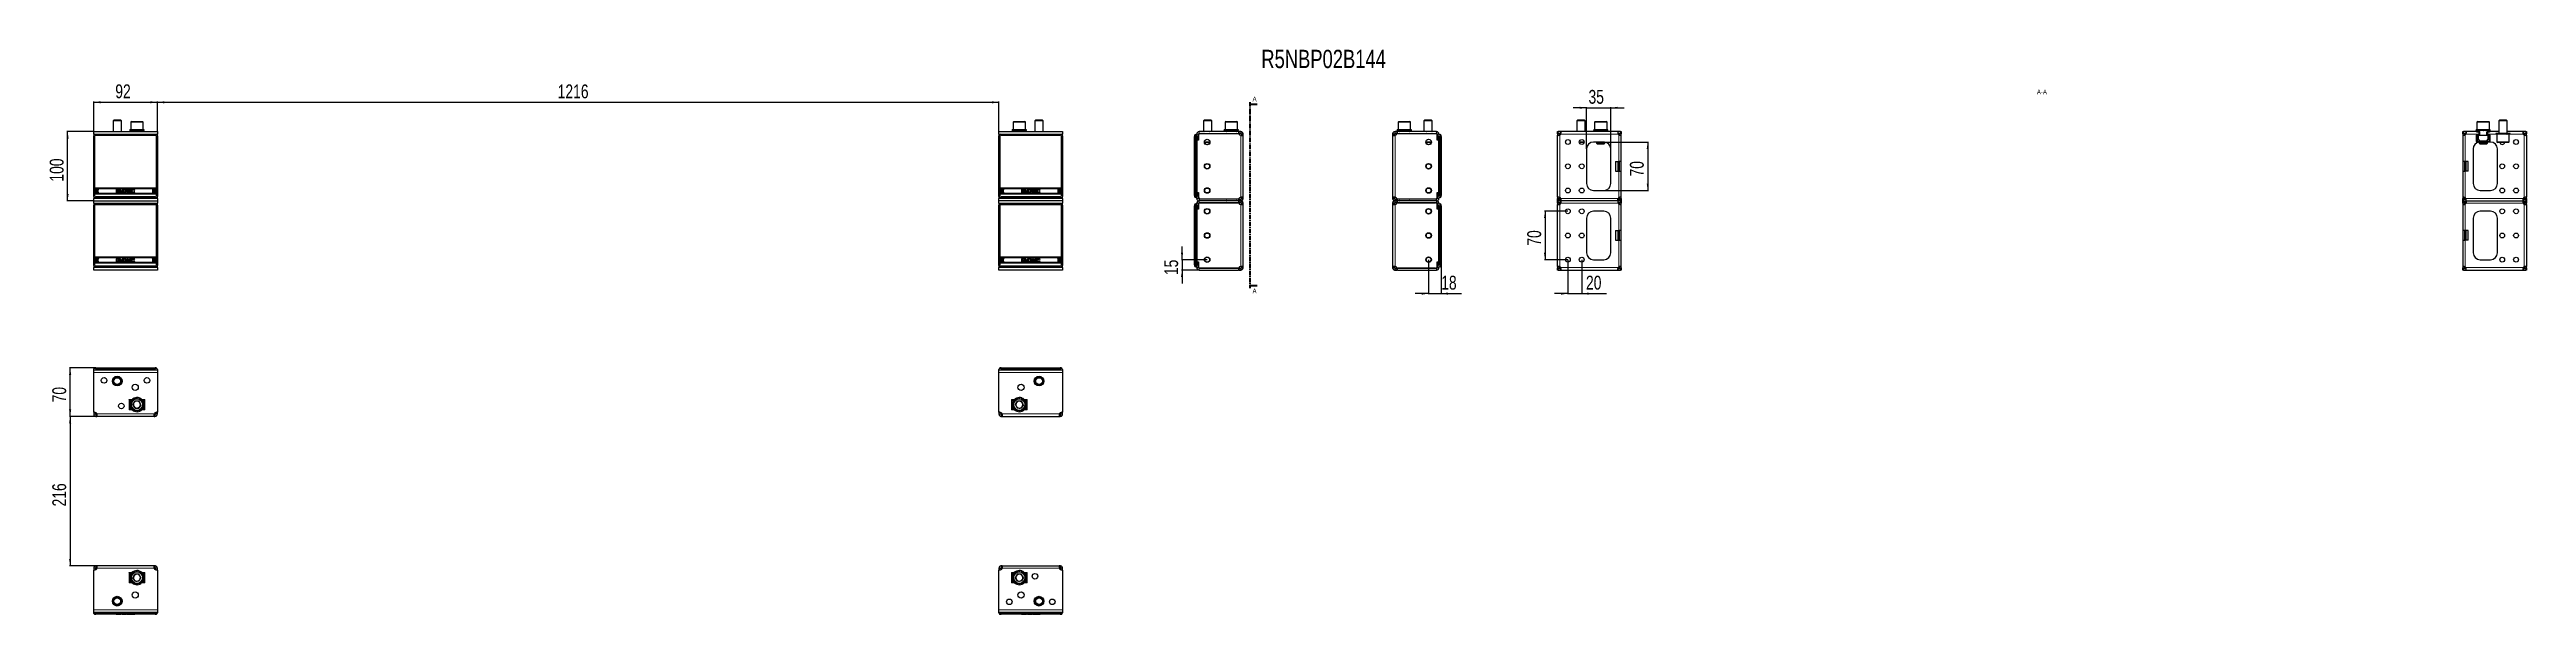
# Model space of a CAD drawing. Header units: millimetres. Extents: x 0 to 3578, y -208 to 608.
import ezdxf

# ---------------------------------------------------------------- set-up
doc = ezdxf.new("R2010")
doc.units = ezdxf.units.MM
doc.linetypes.add('CENTER', pattern=[10.16, 6.35, -1.27, 1.27, -1.27])
doc.layers.add('FORMAT', color=7, linetype='Continuous')
doc.styles.add('SLDTEXTSTYLE0', font='TXT', dxfattribs={"width": 0.75})
doc.dimstyles.new('SLDDIMSTYLE0', dxfattribs={"dimtxt": 20, "dimasz": 10, "dimexe": 0, "dimexo": 0.0625, "dimgap": 5, "dimtad": 2, "dimdec": 1, "dimrnd": 1e-09, "dimzin": 12, "dimdsep": 46, "dimtxsty": 'SLDTEXTSTYLE0', "dimsah": 1, "dimcen": 0.09, "dimadec": 0, "dimazin": 3, "dimtfac": 1, "dimtofl": 0, "dimtmove": 0, "dimatfit": 3, "dimfxl": 0, "dimfrac": 2, "dimtolj": 1, "dimtzin": 12, "dimarcsym": 0})
doc.dimstyles.new('SLDDIMSTYLE1', dxfattribs={"dimtxt": 20, "dimasz": 10, "dimexe": 0, "dimexo": 0.0625, "dimgap": 5, "dimtad": 2, "dimdec": 1, "dimrnd": 1e-09, "dimzin": 12, "dimdsep": 46, "dimtxsty": 'SLDTEXTSTYLE0', "dimsah": 1, "dimcen": 0.09, "dimadec": 0, "dimazin": 3, "dimtfac": 1, "dimtmove": 0, "dimatfit": 0, "dimfxl": 0, "dimfrac": 2, "dimtolj": 1, "dimtzin": 12, "dimarcsym": 0})

msp = doc.modelspace()

# ---------------------------------------------------------------- texts
at = {"color": 7, "linetype": 'Continuous', "char_height": 7, "attachment_point": 1, "style": 'SLDTEXTSTYLE0'}
for insert in [(1737.78, 539.95), (1737.78, 262.72)]:
    msp.add_mtext('A', dxfattribs=dict(at, insert=insert))
at = {"layer": 'FORMAT', "style": 'SLDTEXTSTYLE0'}
for s, insert, char_height, attachment_point in [('R5NBP02B144', (1750.49, 607.68), 26.4583, 1), ('A-A', (2878.31, 550.24), 7, 2)]:
    msp.add_mtext(s, dxfattribs=dict(at, insert=insert, char_height=char_height, attachment_point=attachment_point))

# ---------------------------------------------------------------- blocks, each defined once
blk = doc.blocks.new('_D')
at = {"layer": 'FORMAT'}
for p, q in [((63.4, 489.4), (24.7, 489.4)), ((25.7, 389.4), (25.7, 489.4)), ((63.4, 389.4), (24.7, 389.4))]:
    blk.add_line(p, q, dxfattribs=at)
for points in [[(25.7, 489.4), (24.2, 479.4), (27.2, 479.4)], [(25.7, 389.4), (27.2, 399.4), (24.2, 399.4)]]:
    blk.add_solid(points, dxfattribs=at)
at = {"layer": 'FORMAT', "insert": (-0.1, 417.2), "char_height": 20, "attachment_point": 1, "rotation": 90, "style": 'SLDTEXTSTYLE0'}
blk.add_mtext('100', dxfattribs=at)
blk = doc.blocks.new('_D_1')
at = {"layer": 'FORMAT'}
for p, q in [((63.4, 489.4), (63.4, 532.9)), ((63.4, 531.9), (155.4, 531.9)), ((155.4, 489.4), (155.4, 532.9))]:
    blk.add_line(p, q, dxfattribs=at)
for points in [[(63.4, 531.9), (73.4, 530.4), (73.4, 533.4)], [(155.4, 531.9), (145.4, 533.4), (145.4, 530.4)]]:
    blk.add_solid(points, dxfattribs=at)
at = {"layer": 'FORMAT', "insert": (94.6, 557.7), "char_height": 20, "attachment_point": 1, "style": 'SLDTEXTSTYLE0'}
blk.add_mtext('92', dxfattribs=at)
blk = doc.blocks.new('_D_2')
at = {"layer": 'FORMAT'}
for p, q in [((155.4, 489.4), (155.4, 532.8)), ((155.4, 531.8), (1371.4, 531.8)), ((1371.4, 489.4), (1371.4, 532.8))]:
    blk.add_line(p, q, dxfattribs=at)
for points in [[(155.4, 531.8), (165.4, 530.3), (165.4, 533.3)], [(1371.4, 531.8), (1361.4, 533.3), (1361.4, 530.3)]]:
    blk.add_solid(points, dxfattribs=at)
at = {"layer": 'FORMAT', "insert": (733.8, 557.6), "char_height": 20, "attachment_point": 1, "style": 'SLDTEXTSTYLE0'}
blk.add_mtext('1216', dxfattribs=at)
blk = doc.blocks.new('_D_3')
at = {"layer": 'FORMAT'}
for p, q in [((1636, 304.4), (1636, 323.6)), ((1672.2, 304.4), (1635, 304.4)), ((1660.7, 289.4), (1635, 289.4)), ((1636, 304.4), (1636, 289.4)), ((1636, 289.4), (1636, 270.2))]:
    blk.add_line(p, q, dxfattribs=at)
for points in [[(1636, 304.4), (1637.5, 314.4), (1634.4, 314.4)], [(1636, 289.4), (1634.4, 279.4), (1637.5, 279.4)]]:
    blk.add_solid(points, dxfattribs=at)
at = {"layer": 'FORMAT', "insert": (1610.2, 282.1), "char_height": 20, "attachment_point": 1, "rotation": 90, "style": 'SLDTEXTSTYLE0'}
blk.add_mtext('15', dxfattribs=at)
blk = doc.blocks.new('_D_4')
at = {"layer": 'FORMAT'}
for p, q in [((1992.2, 304.4), (1992.2, 254.4)), ((2010.2, 299.6), (2010.2, 254.4)), ((1992.2, 255.4), (1972.9, 255.4)), ((1992.2, 255.4), (2010.2, 255.4)), ((2010.2, 255.4), (2039.9, 255.4))]:
    blk.add_line(p, q, dxfattribs=at)
for points in [[(1992.2, 255.4), (1982.2, 256.9), (1982.2, 253.8)], [(2010.2, 255.4), (2020.2, 253.8), (2020.2, 256.9)]]:
    blk.add_solid(points, dxfattribs=at)
at = {"layer": 'FORMAT', "insert": (2010.4, 281.2), "char_height": 20, "attachment_point": 1, "style": 'SLDTEXTSTYLE0'}
blk.add_mtext('18', dxfattribs=at)
blk = doc.blocks.new('_D_5')
at = {"layer": 'FORMAT'}
for p, q in [((65.3, 148), (28.4, 148)), ((29.4, 78), (29.4, 148)), ((68, 78), (28.4, 78))]:
    blk.add_line(p, q, dxfattribs=at)
for points in [[(29.4, 148), (27.8, 138), (30.9, 138)], [(29.4, 78), (30.9, 88), (27.8, 88)]]:
    blk.add_solid(points, dxfattribs=at)
at = {"layer": 'FORMAT', "insert": (3.6, 98.2), "char_height": 20, "attachment_point": 1, "rotation": 90, "style": 'SLDTEXTSTYLE0'}
blk.add_mtext('70', dxfattribs=at)
blk = doc.blocks.new('_D_6')
at = {"layer": 'FORMAT'}
for p, q in [((68, 78), (28.4, 78)), ((29.4, 78), (29.4, -138)), ((68, -138), (28.4, -138))]:
    blk.add_line(p, q, dxfattribs=at)
for points in [[(29.4, 78), (27.8, 68), (30.9, 68)], [(29.4, -138), (30.9, -128), (27.8, -128)]]:
    blk.add_solid(points, dxfattribs=at)
at = {"layer": 'FORMAT', "insert": (3.6, -52.2), "char_height": 20, "attachment_point": 1, "rotation": 90, "style": 'SLDTEXTSTYLE0'}
blk.add_mtext('216', dxfattribs=at)
blk = doc.blocks.new('_D_7')
at = {"layer": 'FORMAT'}
for p, q in [((2245.5, 474.4), (2309.8, 474.4)), ((2308.8, 474.4), (2308.8, 404.4)), ((2245.5, 404.4), (2309.8, 404.4))]:
    blk.add_line(p, q, dxfattribs=at)
for points in [[(2308.8, 474.4), (2307.3, 464.4), (2310.3, 464.4)], [(2308.8, 404.4), (2310.3, 414.4), (2307.3, 414.4)]]:
    blk.add_solid(points, dxfattribs=at)
at = {"layer": 'FORMAT', "insert": (2283, 424.6), "char_height": 20, "attachment_point": 1, "rotation": 90, "style": 'SLDTEXTSTYLE0'}
blk.add_mtext('70', dxfattribs=at)
blk = doc.blocks.new('_D_8')
at = {"layer": 'FORMAT'}
for p, q in [((2220.5, 523.9), (2201.2, 523.9)), ((2220.5, 464.4), (2220.5, 524.9)), ((2220.5, 523.9), (2255.5, 523.9)), ((2255.5, 464.4), (2255.5, 524.9)), ((2255.5, 523.9), (2274.7, 523.9))]:
    blk.add_line(p, q, dxfattribs=at)
for points in [[(2220.5, 523.9), (2210.5, 525.4), (2210.5, 522.4)], [(2255.5, 523.9), (2265.5, 522.4), (2265.5, 525.4)]]:
    blk.add_solid(points, dxfattribs=at)
at = {"layer": 'FORMAT', "insert": (2223.2, 549.7), "char_height": 20, "attachment_point": 1, "style": 'SLDTEXTSTYLE0'}
blk.add_mtext('35', dxfattribs=at)
blk = doc.blocks.new('_D_9')
at = {"layer": 'FORMAT'}
for p, q in [((2193.5, 304.4), (2193.5, 254.4)), ((2213.5, 304.4), (2213.5, 254.4)), ((2193.5, 255.4), (2174.2, 255.4)), ((2193.5, 255.4), (2213.5, 255.4)), ((2213.5, 255.4), (2249.2, 255.4))]:
    blk.add_line(p, q, dxfattribs=at)
for points in [[(2193.5, 255.4), (2183.5, 256.9), (2183.5, 253.8)], [(2213.5, 255.4), (2223.5, 253.8), (2223.5, 256.9)]]:
    blk.add_solid(points, dxfattribs=at)
at = {"layer": 'FORMAT', "insert": (2219.6, 281.2), "char_height": 20, "attachment_point": 1, "style": 'SLDTEXTSTYLE0'}
blk.add_mtext('20', dxfattribs=at)
blk = doc.blocks.new('_D_10')
at = {"layer": 'FORMAT'}
for p, q in [((2193.4, 374.4), (2159.4, 374.4)), ((2160.4, 374.4), (2160.4, 304.4)), ((2193.4, 304.4), (2159.4, 304.4))]:
    blk.add_line(p, q, dxfattribs=at)
for points in [[(2160.4, 374.4), (2158.9, 364.4), (2162, 364.4)], [(2160.4, 304.4), (2162, 314.4), (2158.9, 314.4)]]:
    blk.add_solid(points, dxfattribs=at)
at = {"layer": 'FORMAT', "insert": (2134.7, 324.6), "char_height": 20, "attachment_point": 1, "rotation": 90, "style": 'SLDTEXTSTYLE0'}
blk.add_mtext('70', dxfattribs=at)

# ---------------------------------------------------------------- dimensions: what is measured, and where the dimension line sits
at = {"layer": 'FORMAT'}
for base, p1, p2, angle, dimstyle, picture, middle in [((155.39, 531.89), (63.39, 489.39), (155.39, 489.39), 0, 'SLDDIMSTYLE0', '_D_1', (109.39, 531.89)), ((1371.39, 531.81), (155.39, 489.39), (1371.39, 489.39), 0, 'SLDDIMSTYLE0', '_D_2', (763.39, 531.81)), ((25.69, 489.39), (63.39, 389.39), (63.39, 489.39), 90, 'SLDDIMSTYLE0', '_D', (25.69, 439.39)), ((2308.81, 404.39), (2245.45, 474.39), (2245.45, 404.39), 90, 'SLDDIMSTYLE0', '_D_7', (2308.81, 439.39)), ((2160.44, 304.39), (2193.45, 374.39), (2193.45, 304.39), 90, 'SLDDIMSTYLE0', '_D_10', (2160.44, 339.39)), ((1635.97, 289.39), (1672.17, 304.39), (1660.67, 289.39), 90, 'SLDDIMSTYLE1', '_D_3', (1635.97, 296.89)), ((2213.45, 255.38), (2193.45, 304.39), (2213.45, 304.39), 0, 'SLDDIMSTYLE1', '_D_9', (2234.39, 255.38)), ((29.38, 147.96), (67.97, 77.96), (65.29, 147.96), 90, 'SLDDIMSTYLE0', '_D_5', (29.38, 112.96)), ((29.38, -138.04), (67.97, 77.96), (67.97, -138.04), 90, 'SLDDIMSTYLE0', '_D_6', (29.38, -30.04))]:
    dim = msp.add_linear_dim(base=base, p1=p1, p2=p2, angle=angle, dimstyle=dimstyle, dxfattribs=at)
    dim.commit()
    dim.dimension.update_dxf_attribs({"geometry": picture, "text_midpoint": middle, "dimtype": 160})
for base, p1, p2, picture, middle in [((2255.45, 523.89), (2220.45, 464.39), (2255.45, 464.39), '_D_8', (2237.95, 523.89)), ((2010.17, 255.38), (1992.17, 304.39), (2010.17, 299.64), '_D_4', (2025.17, 255.38))]:
    dim = msp.add_linear_dim(base=base, p1=p1, p2=p2, dimstyle='SLDDIMSTYLE1', dxfattribs=at)
    dim.commit()
    dim.dimension.update_dxf_attribs({"geometry": picture, "text_midpoint": middle, "dimtype": 160})

# ---------------------------------------------------------------- linework, layer by layer
at = {"color": 7, "linetype": 'Continuous', "lineweight": 25}
for p, q in [((92.46, 505.89), (91.39, 504.82)), ((91.39, 504.82), (91.39, 489.39)), ((103.39, 504.82), (91.39, 504.82)), ((102.31, 505.89), (92.46, 505.89)), ((103.39, 504.82), (102.31, 505.89)), ((103.39, 489.39), (103.39, 504.82)), ((116.89, 502.89), (116.89, 491.89)), ((117.89, 503.89), (126.31, 503.89)), ((126.31, 503.89), (133.89, 503.89)), ((134.89, 491.89), (134.89, 502.89)), ((1391.89, 502.89), (1391.89, 491.89)), ((1392.89, 503.89), (1401.32, 503.89)), ((1401.32, 503.89), (1408.89, 503.89)), ((1409.89, 491.89), (1409.89, 502.89)), ((1424.46, 505.89), (1423.39, 504.82)), ((1423.39, 504.82), (1423.39, 489.39)), ((1435.39, 504.82), (1423.39, 504.82)), ((1434.31, 505.89), (1424.46, 505.89)), ((1435.39, 504.82), (1434.31, 505.89)), ((1435.39, 489.39), (1435.39, 504.82)), ((1668.24, 505.89), (1667.17, 504.82)), ((1667.17, 504.82), (1667.17, 489.39)), ((1679.17, 504.82), (1667.17, 504.82)), ((1678.09, 505.89), (1668.24, 505.89)), ((1679.17, 504.82), (1678.09, 505.89)), ((1679.17, 489.39), (1679.17, 504.82)), ((1698.17, 502.89), (1698.17, 491.89)), ((1699.17, 503.89), (1715.17, 503.89)), ((1715.17, 503.89), (1715.17, 503.89)), ((1716.17, 491.89), (1716.17, 502.89)), ((1948.17, 502.89), (1948.17, 491.89)), ((1949.17, 503.89), (1965.17, 503.89)), ((1966.17, 491.89), (1966.17, 502.89)), ((1986.24, 505.89), (1985.17, 504.82)), ((1985.17, 504.82), (1985.17, 489.39)), ((1997.17, 504.82), (1985.17, 504.82)), ((1996.09, 505.89), (1986.24, 505.89)), ((1997.17, 504.82), (1996.09, 505.89)), ((1997.17, 489.39), (1997.17, 504.82)), ((2207.53, 505.89), (2206.45, 504.82)), ((2206.45, 504.82), (2206.45, 489.39)), ((2218.45, 504.82), (2206.45, 504.82)), ((2217.38, 505.89), (2207.53, 505.89)), ((2218.45, 504.82), (2217.38, 505.89)), ((2218.45, 489.39), (2218.45, 504.82)), ((2231.95, 502.89), (2231.95, 491.89)), ((2232.95, 503.89), (2240.77, 503.89)), ((2240.77, 503.89), (2248.95, 503.89)), ((2249.95, 491.89), (2249.95, 502.89)), ((3506.95, 502.89), (3506.95, 491.89)), ((3507.95, 503.89), (3516.39, 503.89)), ((3516.39, 503.89), (3523.95, 503.89)), ((3524.95, 491.89), (3524.95, 502.89)), ((3539.53, 505.89), (3538.45, 504.82)), ((3538.45, 504.82), (3538.45, 486.89)), ((3550.45, 504.82), (3538.45, 504.82)), ((3549.38, 505.89), (3539.53, 505.89)), ((3550.45, 504.82), (3549.38, 505.89)), ((3550.45, 486.89), (3550.45, 504.82)), ((63.39, 489.39), (155.39, 489.39)), ((63.39, 485.89), (63.39, 489.39)), ((63.39, 485.89), (63.39, 483.37)), ((63.39, 482.74), (63.39, 483.37)), ((63.39, 396.54), (63.39, 482.74)), ((65.66, 485.64), (66.28, 485.64)), ((66.28, 485.64), (101.89, 485.64)), ((101.89, 485.64), (101.89, 485.51)), ((102.39, 485.37), (116.39, 485.37)), ((115.64, 491.89), (115.64, 490.89)), ((115.64, 491.89), (115.64, 491.64)), ((116.44, 491.89), (115.64, 491.89)), ((115.64, 491.89), (115.64, 491.89)), ((115.64, 490.89), (115.64, 491.14)), ((116.44, 490.89), (115.64, 490.89)), ((115.64, 490.89), (115.64, 490.89)), ((116.44, 491.89), (116.54, 491.89)), ((116.44, 490.89), (116.54, 490.89)), ((116.54, 491.89), (116.54, 491.64)), ((118.67, 491.89), (116.54, 491.89)), ((116.54, 490.89), (116.54, 491.14)), ((118.67, 490.89), (116.54, 490.89)), ((116.89, 485.51), (116.89, 485.64)), ((116.89, 485.64), (152.49, 485.64)), ((118.67, 491.89), (118.85, 491.89)), ((118.67, 490.89), (118.85, 490.89)), ((118.85, 491.89), (118.85, 491.64)), ((122.01, 491.89), (118.85, 491.89)), ((118.85, 490.89), (118.85, 491.14)), ((122.01, 490.89), (118.85, 490.89)), ((119.89, 490.89), (119.89, 489.39)), ((122.01, 491.89), (122.24, 491.89)), ((122.01, 490.89), (122.24, 490.89)), ((122.24, 491.89), (122.24, 491.64)), ((125.94, 491.89), (122.24, 491.89)), ((122.24, 490.89), (122.24, 491.14)), ((125.94, 490.89), (122.24, 490.89)), ((125.94, 491.89), (126.03, 491.89)), ((125.94, 490.89), (126.11, 490.89)), ((126.11, 490.89), (126.19, 490.89)), ((126.15, 491.89), (126.19, 491.89)), ((126.19, 491.89), (126.19, 491.64)), ((129.86, 491.89), (126.19, 491.89)), ((126.19, 490.89), (126.19, 491.14)), ((129.86, 490.89), (126.19, 490.89)), ((129.86, 491.89), (130.09, 491.89)), ((129.86, 490.89), (130.09, 490.89)), ((130.09, 491.89), (130.09, 491.64)), ((133.17, 491.89), (130.09, 491.89)), ((130.09, 490.89), (130.09, 491.14)), ((133.17, 490.89), (130.09, 490.89)), ((131.89, 489.39), (131.89, 490.89)), ((133.17, 491.89), (133.34, 491.89)), ((133.17, 490.89), (133.34, 490.89)), ((133.34, 491.89), (133.34, 491.64)), ((135.38, 491.89), (133.34, 491.89)), ((133.34, 490.89), (133.34, 491.14)), ((135.38, 490.89), (133.34, 490.89)), ((135.38, 491.89), (135.47, 491.89)), ((135.38, 490.89), (135.47, 490.89)), ((135.47, 491.89), (135.47, 491.64)), ((136.14, 491.89), (135.47, 491.89)), ((135.47, 490.89), (135.47, 491.14)), ((136.14, 490.89), (135.47, 490.89)), ((136.14, 490.89), (136.14, 491.89)), ((152.49, 485.64), (153.11, 485.64)), ((155.39, 489.39), (155.39, 485.89)), ((155.39, 483.37), (155.39, 485.89)), ((155.39, 483.37), (155.39, 482.74)), ((155.39, 482.74), (155.39, 396.54)), ((1371.39, 485.89), (1371.39, 489.39)), ((1371.39, 489.39), (1463.39, 489.39)), ((1371.39, 485.89), (1371.39, 483.37)), ((1371.39, 482.74), (1371.39, 483.37)), ((1371.39, 396.54), (1371.39, 482.74)), ((1373.66, 485.64), (1374.28, 485.64)), ((1374.28, 485.64), (1409.89, 485.64)), ((1390.64, 491.89), (1390.64, 490.89)), ((1390.64, 491.89), (1390.64, 491.64)), ((1391.45, 491.89), (1390.64, 491.89)), ((1390.64, 491.89), (1390.64, 491.89)), ((1390.64, 490.89), (1390.64, 491.14)), ((1391.45, 490.89), (1390.64, 490.89)), ((1390.64, 490.89), (1390.64, 490.89)), ((1391.45, 491.89), (1391.56, 491.89)), ((1391.45, 490.89), (1391.56, 490.89)), ((1391.56, 491.89), (1391.56, 491.64)), ((1393.71, 491.89), (1391.56, 491.89)), ((1391.56, 490.89), (1391.56, 491.14)), ((1393.71, 490.89), (1391.56, 490.89)), ((1393.71, 491.89), (1393.89, 491.89)), ((1393.71, 490.89), (1393.89, 490.89)), ((1393.89, 491.89), (1393.89, 491.64)), ((1397.06, 491.89), (1393.89, 491.89)), ((1393.89, 490.89), (1393.89, 491.14)), ((1397.06, 490.89), (1393.89, 490.89)), ((1394.89, 490.89), (1394.89, 489.39)), ((1397.06, 491.89), (1397.29, 491.89)), ((1397.06, 490.89), (1397.29, 490.89)), ((1397.29, 491.89), (1397.29, 491.64)), ((1400.99, 491.89), (1397.29, 491.89)), ((1397.29, 490.89), (1397.29, 491.14)), ((1400.99, 490.89), (1397.29, 490.89)), ((1400.99, 491.89), (1401.07, 491.89)), ((1400.99, 490.89), (1401.15, 490.89)), ((1401.15, 490.89), (1401.23, 490.89)), ((1401.19, 491.89), (1401.23, 491.89)), ((1401.23, 491.89), (1401.23, 491.64)), ((1404.9, 491.89), (1401.23, 491.89)), ((1401.23, 490.89), (1401.23, 491.14)), ((1404.9, 490.89), (1401.23, 490.89)), ((1404.9, 491.89), (1405.13, 491.89)), ((1404.9, 490.89), (1405.13, 490.89)), ((1405.13, 491.89), (1405.13, 491.64)), ((1408.2, 491.89), (1405.13, 491.89)), ((1405.13, 490.89), (1405.13, 491.14)), ((1408.2, 490.89), (1405.13, 490.89)), ((1406.89, 489.39), (1406.89, 490.89)), ((1408.2, 491.89), (1408.38, 491.89)), ((1408.2, 490.89), (1408.38, 490.89)), ((1408.38, 491.89), (1408.38, 491.64)), ((1410.39, 491.89), (1408.38, 491.89)), ((1408.38, 490.89), (1408.38, 491.14)), ((1410.39, 490.89), (1408.38, 490.89)), ((1409.89, 485.64), (1409.89, 485.51)), ((1410.39, 491.89), (1410.48, 491.89)), ((1410.39, 490.89), (1410.48, 490.89)), ((1410.39, 485.37), (1424.39, 485.37)), ((1410.48, 491.89), (1410.48, 491.64)), ((1411.14, 491.89), (1410.48, 491.89)), ((1410.48, 490.89), (1410.48, 491.14)), ((1411.14, 490.89), (1410.48, 490.89)), ((1411.14, 490.89), (1411.14, 491.89)), ((1424.89, 485.51), (1424.89, 485.64)), ((1424.89, 485.64), (1460.49, 485.64)), ((1460.49, 485.64), (1461.11, 485.64)), ((1463.39, 489.39), (1463.39, 485.89)), ((1463.39, 483.37), (1463.39, 485.89)), ((1463.39, 483.37), (1463.39, 482.74)), ((1463.39, 482.74), (1463.39, 396.54)), ((1654.17, 483.74), (1654.17, 482.29)), ((1654.17, 407.84), (1654.17, 482.29)), ((1655.28, 485.19), (1656.97, 485.64)), ((1656.97, 485.64), (1657.17, 485.64)), ((1656.97, 482.74), (1656.97, 396.54)), ((1657.17, 477.94), (1657.17, 485.89)), ((1657.17, 483.37), (1657.17, 395.92)), ((1657.17, 477.94), (1659.67, 477.94)), ((1657.17, 401.49), (1657.17, 477.29)), ((1659.77, 477.29), (1657.17, 477.29)), ((1659.67, 477.94), (1659.67, 485.89)), ((1659.77, 478.87), (1659.67, 478.66)), ((1659.77, 484.29), (1659.77, 477.29)), ((1717.27, 489.39), (1660.67, 489.39)), ((1660.67, 486.89), (1717.27, 486.89)), ((1662.27, 486.79), (1717.24, 486.79)), ((1662.92, 486.89), (1662.92, 486.79)), ((1663.21, 486.89), (1663.21, 486.79)), ((1664.9, 486.89), (1664.9, 486.79)), ((1667.84, 486.89), (1667.84, 486.79)), ((1676.14, 473.89), (1668.2, 473.89)), ((1671.6, 486.89), (1671.6, 486.79)), ((1675.6, 486.89), (1675.6, 486.79)), ((1679.22, 486.89), (1679.22, 486.79)), ((1681.93, 486.89), (1681.93, 486.79)), ((1683.3, 486.89), (1683.3, 486.79)), ((1683.42, 486.79), (1683.42, 486.89)), ((1696.92, 491.89), (1696.92, 490.89)), ((1696.92, 491.89), (1696.93, 491.89)), ((1696.92, 490.89), (1696.93, 490.89)), ((1696.93, 491.89), (1696.93, 491.64)), ((1697.76, 491.89), (1696.93, 491.89)), ((1696.93, 490.89), (1696.93, 491.14)), ((1697.76, 490.89), (1696.93, 490.89)), ((1697.76, 491.89), (1697.86, 491.89)), ((1697.76, 490.89), (1697.86, 490.89)), ((1697.86, 491.89), (1697.86, 491.64)), ((1700.02, 491.89), (1697.86, 491.89)), ((1697.86, 490.89), (1697.86, 491.14)), ((1700.02, 490.89), (1697.86, 490.89)), ((1700.02, 491.89), (1700.21, 491.89)), ((1700.02, 490.89), (1700.21, 490.89)), ((1700.21, 491.89), (1700.21, 491.64)), ((1703.38, 491.89), (1700.21, 491.89)), ((1700.21, 490.89), (1700.21, 491.14)), ((1703.38, 490.89), (1700.21, 490.89)), ((1701.17, 490.89), (1701.17, 489.39)), ((1703.38, 491.89), (1703.61, 491.89)), ((1703.38, 490.89), (1703.61, 490.89)), ((1703.61, 491.89), (1703.61, 491.64)), ((1707.31, 491.89), (1703.61, 491.89)), ((1703.61, 490.89), (1703.61, 491.14)), ((1707.31, 490.89), (1703.61, 490.89)), ((1707.31, 491.89), (1707.39, 491.89)), ((1707.31, 490.89), (1707.47, 490.89)), ((1707.47, 490.89), (1707.56, 490.89)), ((1707.52, 491.89), (1707.56, 491.89)), ((1707.56, 491.89), (1707.56, 491.64)), ((1711.23, 491.89), (1707.56, 491.89)), ((1707.56, 490.89), (1707.56, 491.14)), ((1711.23, 490.89), (1707.56, 490.89)), ((1711.23, 491.89), (1711.45, 491.89)), ((1711.23, 490.89), (1711.45, 490.89)), ((1711.45, 491.89), (1711.45, 491.64)), ((1714.52, 491.89), (1711.45, 491.89)), ((1711.45, 490.89), (1711.45, 491.14)), ((1714.52, 490.89), (1711.45, 490.89)), ((1713.17, 489.39), (1713.17, 490.89)), ((1714.52, 491.89), (1714.69, 491.89)), ((1714.52, 490.89), (1714.69, 490.89)), ((1714.69, 491.89), (1714.69, 491.64)), ((1716.69, 491.89), (1714.69, 491.89)), ((1714.69, 490.89), (1714.69, 491.14)), ((1716.69, 490.89), (1714.69, 490.89)), ((1716.69, 491.89), (1716.78, 491.89)), ((1716.69, 490.89), (1716.78, 490.89)), ((1716.78, 491.89), (1716.78, 491.64)), ((1717.42, 491.89), (1716.78, 491.89)), ((1716.78, 490.89), (1716.78, 491.14)), ((1717.42, 490.89), (1716.78, 490.89)), ((1717.27, 489.39), (1718.27, 489.39)), ((1718.27, 486.89), (1717.27, 486.89)), ((1717.42, 490.89), (1717.42, 491.89)), ((1717.42, 491.89), (1717.42, 491.89)), ((1717.42, 490.89), (1717.42, 490.89)), ((1720.67, 489.39), (1718.26, 489.39)), ((1720.67, 486.89), (1718.26, 486.89)), ((1718.27, 486.89), (1718.27, 489.39)), ((1720.67, 489.39), (1720.67, 486.89)), ((1724.17, 485.89), (1721.67, 485.89)), ((1721.67, 484.67), (1721.67, 485.89)), ((1724.17, 484.67), (1721.67, 484.67)), ((1724.17, 484.67), (1724.17, 485.89)), ((1724.17, 394.11), (1724.17, 484.67)), ((1942.67, 485.89), (1940.17, 485.89)), ((1940.17, 485.89), (1940.17, 484.67)), ((1940.17, 484.67), (1940.17, 394.11)), ((1942.67, 484.67), (1940.17, 484.67)), ((1942.67, 485.89), (1942.67, 484.67)), ((1943.67, 486.89), (1943.67, 489.39)), ((1946.07, 489.39), (1943.67, 489.39)), ((1946.08, 486.89), (1943.67, 486.89)), ((1946.07, 489.39), (1946.07, 486.89)), ((1946.07, 489.39), (1947.07, 489.39)), ((1947.07, 486.89), (1946.07, 486.89)), ((1946.92, 491.89), (1946.92, 490.89)), ((1946.92, 491.89), (1946.92, 491.64)), ((1947.72, 491.89), (1946.92, 491.89)), ((1946.92, 491.89), (1946.92, 491.89)), ((1946.92, 490.89), (1946.92, 491.14)), ((1947.72, 490.89), (1946.92, 490.89)), ((1946.92, 490.89), (1946.92, 490.89)), ((2003.67, 489.39), (1947.07, 489.39)), ((1947.07, 486.89), (2003.67, 486.89)), ((1947.09, 486.79), (2002.07, 486.79)), ((1947.72, 491.89), (1947.82, 491.89)), ((1947.72, 490.89), (1947.82, 490.89)), ((1947.82, 491.89), (1947.82, 491.64)), ((1949.96, 491.89), (1947.82, 491.89)), ((1947.82, 490.89), (1947.82, 491.14)), ((1949.96, 490.89), (1947.82, 490.89)), ((1949.96, 491.89), (1950.14, 491.89)), ((1949.96, 490.89), (1950.14, 490.89)), ((1950.14, 491.89), (1950.14, 491.64)), ((1953.29, 491.89), (1950.14, 491.89)), ((1950.14, 490.89), (1950.14, 491.14)), ((1953.29, 490.89), (1950.14, 490.89)), ((1951.17, 490.89), (1951.17, 489.39)), ((1953.29, 491.89), (1953.53, 491.89)), ((1953.29, 490.89), (1953.53, 490.89)), ((1953.53, 491.89), (1953.53, 491.64)), ((1957.22, 491.89), (1953.53, 491.89)), ((1953.53, 490.89), (1953.53, 491.14)), ((1957.22, 490.89), (1953.53, 490.89)), ((1957.22, 491.89), (1957.31, 491.89)), ((1957.22, 490.89), (1957.4, 490.89)), ((1957.4, 490.89), (1957.47, 490.89)), ((1957.43, 491.89), (1957.47, 491.89)), ((1957.47, 491.89), (1957.47, 491.64)), ((1961.14, 491.89), (1957.47, 491.89)), ((1957.47, 490.89), (1957.47, 491.14)), ((1961.14, 490.89), (1957.47, 490.89)), ((1961.14, 491.89), (1961.37, 491.89)), ((1961.14, 490.89), (1961.37, 490.89)), ((1961.37, 491.89), (1961.37, 491.64)), ((1964.45, 491.89), (1961.37, 491.89)), ((1961.37, 490.89), (1961.37, 491.14)), ((1964.45, 490.89), (1961.37, 490.89)), ((1963.17, 489.39), (1963.17, 490.89)), ((1964.45, 491.89), (1964.63, 491.89)), ((1964.45, 490.89), (1964.63, 490.89)), ((1964.63, 491.89), (1964.63, 491.64)), ((1966.66, 491.89), (1964.63, 491.89)), ((1964.63, 490.89), (1964.63, 491.14)), ((1966.66, 490.89), (1964.63, 490.89)), ((1966.66, 491.89), (1966.75, 491.89)), ((1966.66, 490.89), (1966.75, 490.89)), ((1966.75, 491.89), (1966.75, 491.64)), ((1967.42, 491.89), (1966.75, 491.89)), ((1966.75, 490.89), (1966.75, 491.14)), ((1967.42, 490.89), (1966.75, 490.89)), ((1967.42, 490.89), (1967.42, 491.89)), ((1980.92, 486.89), (1980.92, 486.79)), ((1981.21, 486.89), (1981.21, 486.79)), ((1982.9, 486.89), (1982.9, 486.79)), ((1985.84, 486.89), (1985.84, 486.79)), ((1996.14, 473.89), (1988.2, 473.89)), ((1989.6, 486.89), (1989.6, 486.79)), ((1993.6, 486.89), (1993.6, 486.79)), ((1997.22, 486.89), (1997.22, 486.79)), ((1999.93, 486.89), (1999.93, 486.79)), ((2001.3, 486.89), (2001.3, 486.79)), ((2001.42, 486.79), (2001.42, 486.89)), ((2004.57, 477.29), (2004.57, 484.29)), ((2004.57, 478.87), (2004.67, 478.66)), ((2007.17, 477.29), (2004.57, 477.29)), ((2004.67, 485.89), (2004.67, 477.94)), ((2007.17, 477.94), (2004.67, 477.94)), ((2007.17, 485.89), (2007.17, 477.94)), ((2007.17, 485.64), (2007.37, 485.64)), ((2007.17, 395.92), (2007.17, 483.37)), ((2007.17, 477.29), (2007.17, 401.49)), ((2007.37, 485.64), (2009.06, 485.19)), ((2007.37, 396.54), (2007.37, 482.74)), ((2010.17, 482.29), (2010.17, 483.74)), ((2010.17, 482.29), (2010.17, 407.84)), ((2178.45, 486.89), (2178.45, 489.39)), ((2178.45, 489.39), (2179.56, 489.39)), ((2179.56, 486.89), (2178.45, 486.89)), ((2178.45, 486.89), (2178.45, 486.79)), ((2178.45, 486.79), (2180.95, 486.79)), ((2178.45, 486.18), (2178.45, 486.79)), ((2178.45, 486.18), (2178.45, 484.12)), ((2178.45, 394.67), (2178.45, 484.12)), ((2178.45, 484.12), (2179.54, 484.12)), ((2183.28, 489.39), (2179.56, 489.39)), ((2183.28, 486.89), (2179.56, 486.89)), ((2180.95, 486.79), (2180.95, 486.18)), ((2180.95, 486.18), (2180.95, 484.36)), ((2265.62, 489.39), (2183.28, 489.39)), ((2183.28, 489.39), (2183.28, 487.18)), ((2216.91, 473.89), (2209.99, 473.89)), ((2245.45, 474.39), (2230.45, 474.39)), ((2230.7, 491.89), (2230.7, 490.89)), ((2230.7, 491.89), (2230.71, 491.89)), ((2230.7, 490.89), (2230.71, 490.89)), ((2230.71, 491.89), (2230.71, 491.64)), ((2231.54, 491.89), (2230.71, 491.89)), ((2230.71, 490.89), (2230.71, 491.14)), ((2231.54, 490.89), (2230.71, 490.89)), ((2231.54, 491.89), (2231.64, 491.89)), ((2231.54, 490.89), (2231.64, 490.89)), ((2231.64, 491.89), (2231.64, 491.64)), ((2233.81, 491.89), (2231.64, 491.89)), ((2231.64, 490.89), (2231.64, 491.14)), ((2233.81, 490.89), (2231.64, 490.89)), ((2232.12, 474.29), (2232.1, 474.29)), ((2232.12, 474.29), (2232.12, 474.29)), ((2232.22, 474.29), (2232.12, 474.29)), ((2232.22, 474.39), (2232.22, 474.29)), ((2235.48, 474.29), (2232.22, 474.29)), ((2233.81, 491.89), (2233.99, 491.89)), ((2233.81, 490.89), (2233.99, 490.89)), ((2233.99, 491.89), (2233.99, 491.64)), ((2237.16, 491.89), (2233.99, 491.89)), ((2233.99, 490.89), (2233.99, 491.14)), ((2237.16, 490.89), (2233.99, 490.89)), ((2234.95, 490.89), (2234.95, 489.39)), ((2234.95, 474.29), (2234.95, 472.97)), ((2234.95, 472.97), (2236.03, 471.89)), ((2234.95, 472.97), (2240.81, 472.97)), ((2235.48, 474.29), (2237.38, 474.29)), ((2236.03, 471.89), (2240.84, 471.89)), ((2237.16, 491.89), (2237.4, 491.89)), ((2237.16, 490.89), (2237.4, 490.89)), ((2237.93, 474.29), (2237.38, 474.29)), ((2237.4, 491.89), (2237.4, 491.64)), ((2241.1, 491.89), (2237.4, 491.89)), ((2237.4, 490.89), (2237.4, 491.14)), ((2241.1, 490.89), (2237.4, 490.89)), ((2243.97, 474.29), (2237.93, 474.29)), ((2240.81, 472.97), (2246.95, 472.97)), ((2240.84, 471.89), (2245.88, 471.89)), ((2241.1, 491.89), (2241.17, 491.89)), ((2241.1, 490.89), (2241.25, 490.89)), ((2241.25, 490.89), (2241.35, 490.89)), ((2241.3, 491.89), (2241.35, 491.89)), ((2241.35, 491.89), (2241.35, 491.64)), ((2245.01, 491.89), (2241.35, 491.89)), ((2241.35, 490.89), (2241.35, 491.14)), ((2245.01, 490.89), (2241.35, 490.89)), ((2244.53, 474.29), (2243.97, 474.29)), ((2244.53, 474.29), (2246.42, 474.29)), ((2245.01, 491.89), (2245.24, 491.89)), ((2245.01, 490.89), (2245.24, 490.89)), ((2245.24, 491.89), (2245.24, 491.64)), ((2248.3, 491.89), (2245.24, 491.89)), ((2245.24, 490.89), (2245.24, 491.14)), ((2248.3, 490.89), (2245.24, 490.89)), ((2245.88, 471.89), (2246.95, 472.97)), ((2246.86, 474.29), (2246.42, 474.29)), ((2246.95, 489.39), (2246.95, 490.89)), ((2246.95, 472.97), (2246.95, 474.28)), ((2248.3, 491.89), (2248.47, 491.89)), ((2248.3, 490.89), (2248.47, 490.89)), ((2248.47, 491.89), (2248.47, 491.64)), ((2250.48, 491.89), (2248.47, 491.89)), ((2248.47, 490.89), (2248.47, 491.14)), ((2250.48, 490.89), (2248.47, 490.89)), ((2250.48, 491.89), (2250.56, 491.89)), ((2250.48, 490.89), (2250.56, 490.89)), ((2250.56, 491.89), (2250.56, 491.64)), ((2251.2, 491.89), (2250.56, 491.89)), ((2250.56, 490.89), (2250.56, 491.14)), ((2251.2, 490.89), (2250.56, 490.89)), ((2251.2, 490.89), (2251.2, 491.89)), ((2265.62, 489.39), (2265.62, 486.89)), ((2269.34, 489.39), (2265.62, 489.39)), ((2269.34, 486.89), (2265.62, 486.89)), ((2267.95, 486.79), (2270.45, 486.79)), ((2267.95, 486.18), (2267.95, 486.79)), ((2267.95, 484.34), (2267.95, 486.18)), ((2269.34, 489.39), (2270.45, 489.39)), ((2270.45, 486.89), (2269.34, 486.89)), ((2270.45, 489.39), (2270.45, 486.89)), ((2270.45, 486.79), (2270.45, 486.89)), ((2270.45, 486.79), (2270.45, 486.18)), ((2270.45, 484.12), (2270.45, 486.18)), ((2270.45, 446.39), (2270.45, 484.12)), ((3486.45, 486.89), (3486.45, 489.39)), ((3486.45, 489.39), (3487.56, 489.39)), ((3487.56, 486.89), (3486.45, 486.89)), ((3486.45, 486.89), (3486.45, 486.79)), ((3486.45, 486.79), (3488.95, 486.79)), ((3486.45, 486.18), (3486.45, 486.79)), ((3486.45, 486.18), (3486.45, 484.12)), ((3486.45, 484.12), (3487.54, 484.12)), ((3486.45, 484.12), (3486.45, 446.39)), ((3491.28, 489.39), (3487.56, 489.39)), ((3491.28, 486.89), (3487.56, 486.89)), ((3488.95, 486.79), (3488.95, 486.18)), ((3488.95, 486.18), (3488.95, 484.36)), ((3509.95, 489.39), (3491.28, 489.39)), ((3491.28, 489.39), (3491.28, 487.18)), ((3505.7, 491.89), (3505.7, 490.89)), ((3505.7, 491.89), (3505.71, 491.89)), ((3505.7, 490.89), (3505.71, 490.89)), ((3505.71, 491.89), (3505.71, 491.64)), ((3506.52, 491.89), (3505.71, 491.89)), ((3505.71, 490.89), (3505.71, 491.14)), ((3506.52, 490.89), (3505.71, 490.89)), ((3506.35, 483.97), (3506.35, 484.39)), ((3506.35, 475.04), (3506.35, 483.97)), ((3506.56, 483.97), (3506.35, 483.97)), ((3506.52, 491.89), (3506.62, 491.89)), ((3506.52, 490.89), (3506.62, 490.89)), ((3506.95, 483.97), (3506.56, 483.97)), ((3506.62, 491.89), (3506.62, 491.64)), ((3508.77, 491.89), (3506.62, 491.89)), ((3506.62, 490.89), (3506.62, 491.14)), ((3508.77, 490.89), (3506.62, 490.89)), ((3506.7, 489.29), (3509.8, 489.29)), ((3506.7, 488.69), (3506.7, 489.29)), ((3509.8, 488.69), (3506.7, 488.69)), ((3506.9, 484.69), (3509.55, 484.69)), ((3507.1, 484.09), (3506.95, 483.97)), ((3506.95, 483.94), (3506.95, 475.04)), ((3509.55, 484.09), (3507.1, 484.09)), ((3507.1, 474.89), (3507.22, 474.89)), ((3507.12, 474.29), (3507.1, 474.29)), ((3507.12, 474.29), (3507.12, 474.29)), ((3507.22, 474.29), (3507.12, 474.29)), ((3510.07, 477.76), (3507.22, 477.76)), ((3507.22, 477.76), (3507.22, 475.09)), ((3507.22, 475.09), (3507.22, 474.29)), ((3507.22, 474.89), (3507.22, 474.89)), ((3507.22, 474.89), (3507.22, 474.89)), ((3507.22, 474.89), (3507.22, 474.89)), ((3510.48, 474.29), (3507.22, 474.29)), ((3507.95, 483.89), (3507.95, 477.76)), ((3509.15, 483.89), (3507.95, 483.89)), ((3508.77, 491.89), (3508.95, 491.89)), ((3508.77, 490.89), (3508.95, 490.89)), ((3508.95, 491.89), (3508.95, 491.64)), ((3512.12, 491.89), (3508.95, 491.89)), ((3508.95, 490.89), (3508.95, 491.14)), ((3512.12, 490.89), (3508.95, 490.89)), ((3522.75, 483.89), (3509.15, 483.89)), ((3509.55, 484.69), (3509.55, 484.09)), ((3509.55, 484.69), (3509.8, 484.69)), ((3509.8, 484.09), (3509.55, 484.09)), ((3509.95, 490.89), (3509.95, 489.28)), ((3509.95, 484.84), (3509.95, 488.54)), ((3509.95, 484.11), (3509.95, 483.89)), ((3509.95, 474.29), (3509.95, 472.97)), ((3509.95, 472.97), (3511.03, 471.89)), ((3509.95, 472.97), (3516.28, 472.97)), ((3510.07, 475.09), (3510.07, 477.76)), ((3510.07, 477.76), (3510.3, 477.76)), ((3510.3, 477.76), (3510.3, 475.09)), ((3521.61, 475.89), (3510.3, 475.89)), ((3521.44, 474.89), (3510.46, 474.89)), ((3510.48, 474.89), (3512.38, 474.89)), ((3510.48, 474.29), (3512.38, 474.29)), ((3510.55, 488.54), (3510.55, 484.84)), ((3511.03, 471.89), (3516.22, 471.89)), ((3512.12, 491.89), (3512.35, 491.89)), ((3512.12, 490.89), (3512.35, 490.89)), ((3512.35, 491.89), (3512.35, 491.64)), ((3516.05, 491.89), (3512.35, 491.89)), ((3512.35, 490.89), (3512.35, 491.14)), ((3516.05, 490.89), (3512.35, 490.89)), ((3512.93, 474.89), (3512.38, 474.89)), ((3512.93, 474.29), (3512.38, 474.29)), ((3518.97, 474.89), (3512.93, 474.89)), ((3518.97, 474.29), (3512.93, 474.29)), ((3516.05, 491.89), (3516.13, 491.89)), ((3516.05, 490.89), (3516.21, 490.89)), ((3516.21, 490.89), (3516.3, 490.89)), ((3516.22, 471.89), (3520.88, 471.89)), ((3516.26, 491.89), (3516.3, 491.89)), ((3516.28, 472.97), (3521.95, 472.97)), ((3516.3, 491.89), (3516.3, 491.64)), ((3519.96, 491.89), (3516.3, 491.89)), ((3516.3, 490.89), (3516.3, 491.14)), ((3519.96, 490.89), (3516.3, 490.89)), ((3519.53, 474.89), (3518.97, 474.89)), ((3519.53, 474.29), (3518.97, 474.29)), ((3519.53, 474.89), (3521.42, 474.89)), ((3519.53, 474.29), (3521.42, 474.29)), ((3519.96, 491.89), (3520.19, 491.89)), ((3519.96, 490.89), (3520.19, 490.89)), ((3520.19, 491.89), (3520.19, 491.64)), ((3523.27, 491.89), (3520.19, 491.89)), ((3520.19, 490.89), (3520.19, 491.14)), ((3523.27, 490.89), (3520.19, 490.89)), ((3520.88, 471.89), (3521.95, 472.97)), ((3521.35, 484.84), (3521.35, 488.54)), ((3524.68, 474.29), (3521.42, 474.29)), ((3521.61, 475.09), (3521.61, 477.76)), ((3521.61, 477.76), (3521.83, 477.76)), ((3521.83, 477.76), (3521.83, 475.09)), ((3524.68, 477.76), (3521.83, 477.76)), ((3521.95, 489.28), (3521.95, 490.89)), ((3538.45, 489.39), (3521.95, 489.39)), ((3521.95, 488.54), (3521.95, 484.84)), ((3521.95, 483.89), (3521.95, 484.11)), ((3521.95, 472.97), (3521.95, 474.29)), ((3522.1, 489.29), (3525.2, 489.29)), ((3525.2, 488.69), (3522.1, 488.69)), ((3522.1, 484.69), (3522.35, 484.69)), ((3522.35, 484.09), (3522.1, 484.09)), ((3522.35, 484.69), (3522.35, 484.09)), ((3522.35, 484.69), (3524.9, 484.69)), ((3524.8, 484.09), (3522.35, 484.09)), ((3523.95, 483.89), (3522.75, 483.89)), ((3523.27, 491.89), (3523.44, 491.89)), ((3523.27, 490.89), (3523.44, 490.89)), ((3523.44, 491.89), (3523.44, 491.64)), ((3525.46, 491.89), (3523.44, 491.89)), ((3523.44, 490.89), (3523.44, 491.14)), ((3525.46, 490.89), (3523.44, 490.89)), ((3523.95, 483.89), (3523.95, 477.76)), ((3524.68, 477.76), (3524.68, 475.09)), ((3524.68, 474.29), (3524.68, 475.09)), ((3524.68, 474.89), (3524.68, 474.89)), ((3524.68, 474.89), (3524.8, 474.89)), ((3524.68, 474.89), (3524.68, 474.89)), ((3524.68, 474.89), (3524.68, 474.89)), ((3524.78, 474.29), (3524.68, 474.29)), ((3524.8, 474.29), (3524.78, 474.29)), ((3524.78, 474.29), (3524.78, 474.29)), ((3524.95, 483.97), (3524.8, 484.09)), ((3524.95, 483.94), (3524.95, 483.97)), ((3525.34, 483.97), (3524.95, 483.97)), ((3524.95, 475.04), (3524.95, 483.94)), ((3526.45, 474.39), (3525.16, 474.39)), ((3525.2, 489.29), (3525.2, 488.69)), ((3525.55, 483.97), (3525.34, 483.97)), ((3525.46, 491.89), (3525.55, 491.89)), ((3525.46, 490.89), (3525.55, 490.89)), ((3525.55, 491.89), (3525.55, 491.64)), ((3526.2, 491.89), (3525.55, 491.89)), ((3525.55, 490.89), (3525.55, 491.14)), ((3526.2, 490.89), (3525.55, 490.89)), ((3525.55, 484.39), (3525.55, 483.97)), ((3525.55, 483.97), (3525.55, 475.04)), ((3526.2, 490.89), (3526.2, 491.89)), ((3534.2, 486.89), (3534.2, 485.89)), ((3534.44, 486.89), (3534.2, 486.89)), ((3534.44, 485.89), (3534.2, 485.89)), ((3534.44, 486.89), (3534.49, 486.89)), ((3534.44, 485.89), (3534.49, 485.89)), ((3534.49, 486.89), (3534.49, 486.64)), ((3536.04, 486.89), (3534.49, 486.89)), ((3534.49, 485.89), (3534.49, 486.14)), ((3536.04, 485.89), (3534.49, 485.89)), ((3535.45, 485.89), (3535.45, 474.89)), ((3536.04, 486.89), (3536.18, 486.89)), ((3536.04, 485.89), (3536.18, 485.89)), ((3536.18, 486.89), (3536.18, 486.64)), ((3538.92, 486.89), (3536.18, 486.89)), ((3536.18, 485.89), (3536.18, 486.14)), ((3538.92, 485.89), (3536.18, 485.89)), ((3552.45, 473.89), (3536.45, 473.89)), ((3538.92, 486.89), (3539.13, 486.89)), ((3538.92, 485.89), (3539.13, 485.89)), ((3539.13, 486.89), (3539.13, 486.64)), ((3542.64, 486.89), (3539.13, 486.89)), ((3539.13, 485.89), (3539.13, 486.14)), ((3542.64, 485.89), (3539.13, 485.89)), ((3542.64, 486.89), (3542.88, 486.89)), ((3542.64, 485.89), (3542.88, 485.89)), ((3542.88, 486.89), (3542.88, 486.64)), ((3546.64, 486.89), (3542.88, 486.89)), ((3542.88, 485.89), (3542.88, 486.14)), ((3546.64, 485.89), (3542.88, 485.89)), ((3546.64, 486.89), (3546.88, 486.89)), ((3546.64, 485.89), (3546.88, 485.89)), ((3546.88, 486.89), (3546.88, 486.64)), ((3550.3, 486.89), (3546.88, 486.89)), ((3546.88, 485.89), (3546.88, 486.14)), ((3550.3, 485.89), (3546.88, 485.89)), ((3550.3, 486.89), (3550.51, 486.89)), ((3550.3, 485.89), (3550.51, 485.89)), ((3573.62, 489.39), (3550.45, 489.39)), ((3550.51, 486.89), (3550.51, 486.64)), ((3553.08, 486.89), (3550.51, 486.89)), ((3550.51, 485.89), (3550.51, 486.14)), ((3553.08, 485.89), (3550.51, 485.89)), ((3553.08, 486.89), (3553.21, 486.89)), ((3553.08, 485.89), (3553.21, 485.89)), ((3554.54, 486.89), (3553.21, 486.89)), ((3553.21, 486.89), (3553.21, 486.64)), ((3553.21, 485.89), (3553.21, 486.14)), ((3554.54, 485.89), (3553.21, 485.89)), ((3553.45, 474.89), (3553.45, 485.89)), ((3554.54, 486.89), (3554.58, 486.89)), ((3554.54, 485.89), (3554.58, 485.89)), ((3554.58, 486.89), (3554.58, 486.64)), ((3554.7, 486.89), (3554.58, 486.89)), ((3554.58, 485.89), (3554.58, 486.14)), ((3554.7, 485.89), (3554.58, 485.89)), ((3554.7, 485.89), (3554.7, 486.89)), ((3573.62, 486.89), (3573.62, 489.39)), ((3577.34, 489.39), (3573.62, 489.39)), ((3577.34, 486.89), (3573.62, 486.89)), ((3575.95, 486.79), (3578.45, 486.79)), ((3575.95, 486.18), (3575.95, 486.79)), ((3575.95, 484.34), (3575.95, 486.18)), ((3577.34, 489.39), (3578.45, 489.39)), ((3578.45, 486.89), (3577.34, 486.89)), ((3578.45, 489.39), (3578.45, 486.89)), ((3578.45, 486.79), (3578.45, 486.89)), ((3578.45, 486.79), (3578.45, 486.18)), ((3578.45, 484.12), (3578.45, 486.18)), ((3578.45, 484.12), (3578.45, 394.67)), ((2220.45, 464.39), (2220.45, 414.39)), ((2255.45, 414.39), (2255.45, 464.39)), ((2262.45, 446.39), (2266.95, 446.39)), ((2262.45, 446.39), (2262.45, 432.39)), ((2262.45, 432.39), (2266.95, 432.39)), ((2270.45, 446.39), (2266.95, 446.39)), ((2266.95, 432.39), (2270.45, 432.39)), ((2267.95, 432.39), (2267.95, 446.39)), ((2270.45, 432.39), (2270.45, 446.39)), ((2270.45, 394.67), (2270.45, 432.39)), ((3489.95, 446.39), (3486.45, 446.39)), ((3486.45, 446.39), (3486.45, 432.39)), ((3486.45, 432.39), (3489.95, 432.39)), ((3486.45, 432.39), (3486.45, 394.67)), ((3488.95, 446.39), (3488.95, 432.39)), ((3494.45, 446.39), (3489.95, 446.39)), ((3494.45, 432.39), (3489.95, 432.39)), ((3494.45, 432.39), (3494.45, 446.39)), ((3501.45, 464.39), (3501.45, 414.39)), ((3536.45, 414.39), (3536.45, 464.39)), ((63.39, 395.92), (63.39, 396.54)), ((63.39, 395.92), (63.39, 392.89)), ((153.48, 407.84), (65.29, 407.84)), ((65.29, 407.84), (65.29, 399.64)), ((65.29, 399.64), (153.48, 399.64)), ((65.79, 400.34), (65.79, 407.14)), ((65.99, 407.34), (67.09, 407.34)), ((67.09, 400.14), (65.99, 400.14)), ((67.29, 407.14), (67.29, 400.34)), ((67.79, 400.34), (67.79, 407.14)), ((67.99, 407.34), (69.09, 407.34)), ((69.09, 400.14), (67.99, 400.14)), ((69.29, 407.14), (69.29, 400.34)), ((69.79, 402.14), (69.79, 405.34)), ((71.79, 407.34), (146.98, 407.34)), ((146.98, 400.14), (71.79, 400.14)), ((95.96, 405.4), (95.96, 402.08)), ((101.64, 405.84), (96.39, 405.84)), ((96.39, 401.64), (101.64, 401.64)), ((97.37, 405.51), (101.54, 405.51)), ((97.37, 401.97), (97.37, 405.51)), ((99.83, 401.96), (97.37, 401.97)), ((99.11, 403.83), (99.11, 403.38)), ((99.11, 403.11), (99.11, 402.65)), ((101.54, 405.51), (101.54, 405.12)), ((101.54, 405.12), (102.07, 405.12)), ((101.89, 393.64), (101.89, 393.78)), ((102.07, 405.12), (102.07, 405.4)), ((102.39, 393.91), (116.39, 393.91)), ((103.56, 403.27), (103.56, 403.72)), ((103.56, 402.54), (103.56, 403.01)), ((107.53, 405.86), (104.7, 405.84)), ((104.7, 405.84), (104.7, 401.64)), ((104.7, 401.64), (107.39, 401.65)), ((107.32, 405.28), (106.28, 405.26)), ((106.28, 405.26), (106.28, 402.16)), ((106.28, 402.16), (107.23, 402.18)), ((107.39, 401.65), (107.4, 401.65)), ((107.4, 401.65), (107.42, 401.65)), ((113.3, 405.84), (111.81, 405.84)), ((111.81, 405.84), (111.81, 401.64)), ((111.81, 401.64), (113.32, 401.64)), ((113.3, 403.87), (113.3, 405.84)), ((115.97, 405.84), (113.3, 403.87)), ((113.32, 403.41), (115.33, 401.64)), ((113.32, 401.64), (113.32, 403.41)), ((114.56, 403.98), (117.1, 405.84)), ((117.16, 401.64), (114.56, 403.98)), ((115.33, 401.64), (117.16, 401.64)), ((117.1, 405.84), (115.97, 405.84)), ((116.89, 393.78), (116.89, 393.64)), ((122.37, 404.82), (122.56, 404.82)), ((122.55, 401.88), (122.73, 402.42)), ((122.56, 404.82), (122.81, 405.55)), ((122.73, 402.42), (122.58, 402.42)), ((148.98, 402.14), (148.98, 405.34)), ((149.48, 407.14), (149.48, 400.34)), ((149.68, 407.34), (150.78, 407.34)), ((150.78, 400.14), (149.68, 400.14)), ((150.98, 400.34), (150.98, 407.14)), ((151.48, 407.14), (151.48, 400.34)), ((151.68, 407.34), (152.78, 407.34)), ((152.78, 400.14), (151.68, 400.14)), ((152.98, 400.34), (152.98, 407.14)), ((153.48, 399.64), (153.48, 407.84)), ((155.39, 396.54), (155.39, 395.92)), ((155.39, 392.89), (155.39, 395.92)), ((1371.39, 395.92), (1371.39, 396.54)), ((1371.39, 395.92), (1371.39, 392.89)), ((1461.48, 407.84), (1373.29, 407.84)), ((1373.29, 407.84), (1373.29, 399.64)), ((1373.29, 399.64), (1461.48, 399.64)), ((1373.79, 400.34), (1373.79, 407.14)), ((1373.99, 407.34), (1375.09, 407.34)), ((1375.09, 400.14), (1373.99, 400.14)), ((1375.29, 407.14), (1375.29, 400.34)), ((1375.79, 400.34), (1375.79, 407.14)), ((1375.99, 407.34), (1377.09, 407.34)), ((1377.09, 400.14), (1375.99, 400.14)), ((1377.29, 407.14), (1377.29, 400.34)), ((1377.79, 402.14), (1377.79, 405.34)), ((1379.79, 407.34), (1454.98, 407.34)), ((1454.98, 400.14), (1379.79, 400.14)), ((1403.96, 405.4), (1403.96, 402.08)), ((1409.64, 405.84), (1404.39, 405.84)), ((1404.39, 401.64), (1409.64, 401.64)), ((1405.37, 405.51), (1409.54, 405.51)), ((1405.37, 401.97), (1405.37, 405.51)), ((1407.83, 401.96), (1405.37, 401.97)), ((1407.11, 403.83), (1407.11, 403.38)), ((1407.11, 403.11), (1407.11, 402.65)), ((1409.54, 405.51), (1409.54, 405.12)), ((1409.54, 405.12), (1410.07, 405.12)), ((1409.89, 393.64), (1409.89, 393.78)), ((1410.07, 405.12), (1410.07, 405.4)), ((1410.39, 393.91), (1424.39, 393.91)), ((1411.56, 403.27), (1411.56, 403.72)), ((1411.56, 402.54), (1411.56, 403.01)), ((1415.53, 405.86), (1412.7, 405.84)), ((1412.7, 405.84), (1412.7, 401.64)), ((1412.7, 401.64), (1415.39, 401.65)), ((1415.32, 405.28), (1414.28, 405.26)), ((1414.28, 405.26), (1414.28, 402.16)), ((1414.28, 402.16), (1415.23, 402.18)), ((1415.39, 401.65), (1415.4, 401.65)), ((1415.4, 401.65), (1415.42, 401.65)), ((1419.81, 405.84), (1419.81, 401.64)), ((1421.3, 405.84), (1419.81, 405.84)), ((1419.81, 401.64), (1421.32, 401.64)), ((1421.3, 403.87), (1421.3, 405.84)), ((1423.97, 405.84), (1421.3, 403.87)), ((1421.32, 403.41), (1423.33, 401.64)), ((1421.32, 401.64), (1421.32, 403.41)), ((1422.56, 403.98), (1425.1, 405.84)), ((1425.16, 401.64), (1422.56, 403.98)), ((1423.33, 401.64), (1425.16, 401.64)), ((1425.1, 405.84), (1423.97, 405.84)), ((1424.89, 393.78), (1424.89, 393.64)), ((1430.37, 404.82), (1430.56, 404.82)), ((1430.55, 401.88), (1430.73, 402.42)), ((1430.56, 404.82), (1430.81, 405.55)), ((1430.73, 402.42), (1430.58, 402.42)), ((1456.98, 402.14), (1456.98, 405.34)), ((1457.48, 407.14), (1457.48, 400.34)), ((1457.68, 407.34), (1458.78, 407.34)), ((1458.78, 400.14), (1457.68, 400.14)), ((1458.98, 400.34), (1458.98, 407.14)), ((1459.48, 407.14), (1459.48, 400.34)), ((1459.68, 407.34), (1460.78, 407.34)), ((1460.78, 400.14), (1459.68, 400.14)), ((1460.98, 400.34), (1460.98, 407.14)), ((1461.48, 399.64), (1461.48, 407.84)), ((1463.39, 396.54), (1463.39, 395.92)), ((1463.39, 392.89), (1463.39, 395.92)), ((1653.97, 405.9), (1654.17, 405.9)), ((1653.97, 405.55), (1654.17, 405.55)), ((1653.97, 404.82), (1653.97, 405.55)), ((1653.97, 404.82), (1654.17, 404.82)), ((1653.97, 403.87), (1653.97, 403.98)), ((1653.97, 402.42), (1654.17, 402.42)), ((1653.97, 401.88), (1653.97, 402.42)), ((1653.97, 401.88), (1654.17, 401.88)), ((1653.97, 401.59), (1654.17, 401.59)), ((1654.17, 399.64), (1654.17, 407.84)), ((1654.17, 396.99), (1654.17, 399.64)), ((1654.17, 396.99), (1654.17, 395.54)), ((1656.97, 393.64), (1655.28, 394.09)), ((1657.17, 401.49), (1659.77, 401.49)), ((1657.17, 392.89), (1657.17, 400.84)), ((1657.17, 400.84), (1659.67, 400.84)), ((1659.67, 392.89), (1659.67, 400.84)), ((1659.77, 400.41), (1659.67, 400.63)), ((1659.77, 401.49), (1659.77, 394.49)), ((1721.67, 394.11), (1724.17, 394.11)), ((1721.67, 392.89), (1721.67, 394.11)), ((1724.17, 392.89), (1724.17, 394.11)), ((1940.17, 394.11), (1942.67, 394.11)), ((1940.17, 394.11), (1940.17, 392.89)), ((1942.67, 394.11), (1942.67, 392.89)), ((2004.57, 401.49), (2007.17, 401.49)), ((2004.57, 394.49), (2004.57, 401.49)), ((2004.57, 400.41), (2004.67, 400.63)), ((2004.67, 400.84), (2004.67, 392.89)), ((2007.17, 400.84), (2004.67, 400.84)), ((2007.17, 400.84), (2007.17, 392.89)), ((2009.06, 394.09), (2007.37, 393.64)), ((2010.17, 407.84), (2010.17, 399.64)), ((2010.37, 405.9), (2010.17, 405.9)), ((2010.37, 405.86), (2010.17, 405.86)), ((2010.37, 405.84), (2010.17, 405.84)), ((2010.37, 401.64), (2010.17, 401.64)), ((2010.37, 401.59), (2010.17, 401.59)), ((2010.17, 399.64), (2010.17, 396.99)), ((2010.17, 395.54), (2010.17, 396.99)), ((2010.37, 405.4), (2010.37, 402.08)), ((2178.45, 394.67), (2178.45, 392.6)), ((2180.95, 394.44), (2180.95, 392.6)), ((2230.45, 404.39), (2245.45, 404.39)), ((2267.95, 392.6), (2267.95, 394.42)), ((2270.45, 394.67), (2269.36, 394.67)), ((2270.45, 392.6), (2270.45, 394.67)), ((3486.45, 394.67), (3486.45, 392.6)), ((3488.95, 394.44), (3488.95, 392.6)), ((3511.45, 404.39), (3526.45, 404.39)), ((3575.95, 392.6), (3575.95, 394.42)), ((3578.45, 394.67), (3577.36, 394.67)), ((3578.45, 392.6), (3578.45, 394.67)), ((63.39, 389.39), (63.39, 392.89)), ((63.39, 389.39), (155.39, 389.39)), ((63.39, 385.89), (63.39, 389.39)), ((63.39, 385.89), (63.39, 383.37)), ((63.39, 382.74), (63.39, 383.37)), ((63.39, 296.54), (63.39, 382.74)), ((66.28, 393.64), (65.66, 393.64)), ((65.66, 385.64), (66.28, 385.64)), ((101.89, 393.64), (66.28, 393.64)), ((66.28, 385.64), (101.89, 385.64)), ((101.89, 385.64), (101.89, 385.51)), ((102.39, 385.37), (116.39, 385.37)), ((152.49, 393.64), (116.89, 393.64)), ((116.89, 385.51), (116.89, 385.64)), ((116.89, 385.64), (152.49, 385.64)), ((153.11, 393.64), (152.49, 393.64)), ((152.49, 385.64), (153.11, 385.64)), ((155.39, 392.89), (155.39, 389.39)), ((155.39, 389.39), (155.39, 385.89)), ((155.39, 383.37), (155.39, 385.89)), ((155.39, 383.37), (155.39, 382.74)), ((155.39, 382.74), (155.39, 296.54)), ((1371.39, 389.39), (1371.39, 392.89)), ((1463.39, 389.39), (1371.39, 389.39)), ((1371.39, 385.89), (1371.39, 389.39)), ((1371.39, 385.89), (1371.39, 383.37)), ((1371.39, 382.74), (1371.39, 383.37)), ((1371.39, 296.54), (1371.39, 382.74)), ((1374.28, 393.64), (1373.66, 393.64)), ((1373.66, 385.64), (1374.28, 385.64)), ((1409.89, 393.64), (1374.28, 393.64)), ((1374.28, 385.64), (1409.89, 385.64)), ((1409.89, 385.64), (1409.89, 385.51)), ((1410.39, 385.37), (1424.39, 385.37)), ((1460.49, 393.64), (1424.89, 393.64)), ((1424.89, 385.51), (1424.89, 385.64)), ((1424.89, 385.64), (1460.49, 385.64)), ((1461.11, 393.64), (1460.49, 393.64)), ((1460.49, 385.64), (1461.11, 385.64)), ((1463.39, 392.89), (1463.39, 389.39)), ((1463.39, 389.39), (1463.39, 385.89)), ((1463.39, 383.37), (1463.39, 385.89)), ((1463.39, 383.37), (1463.39, 382.74)), ((1463.39, 382.74), (1463.39, 296.54)), ((1654.17, 383.74), (1654.17, 382.29)), ((1654.17, 307.84), (1654.17, 382.29)), ((1655.28, 385.19), (1656.97, 385.64)), ((1657.17, 393.64), (1656.97, 393.64)), ((1656.97, 385.64), (1657.17, 385.64)), ((1656.97, 382.74), (1656.97, 296.54)), ((1657.17, 377.94), (1657.17, 385.89)), ((1657.17, 383.37), (1657.17, 295.92)), ((1657.17, 377.94), (1659.67, 377.94)), ((1657.17, 301.49), (1657.17, 377.29)), ((1659.77, 377.29), (1657.17, 377.29)), ((1659.67, 377.94), (1659.67, 385.89)), ((1659.77, 378.87), (1659.67, 378.66)), ((1659.77, 384.29), (1659.77, 377.29)), ((1717.27, 391.89), (1660.67, 391.89)), ((1717.27, 389.39), (1660.67, 389.39)), ((1660.67, 386.89), (1717.27, 386.89)), ((1717.24, 391.99), (1662.27, 391.99)), ((1662.27, 386.79), (1717.24, 386.79)), ((1717.27, 391.89), (1718.27, 391.89)), ((1717.27, 389.39), (1718.27, 389.39)), ((1718.27, 386.89), (1717.27, 386.89)), ((1718.26, 391.89), (1720.67, 391.89)), ((1720.67, 389.39), (1718.26, 389.39)), ((1720.67, 386.89), (1718.26, 386.89)), ((1718.27, 389.39), (1718.27, 391.89)), ((1718.27, 386.89), (1718.27, 389.39)), ((1720.67, 391.89), (1720.67, 389.39)), ((1720.67, 389.39), (1720.67, 386.89)), ((1721.67, 392.89), (1724.17, 392.89)), ((1724.17, 385.89), (1721.67, 385.89)), ((1721.67, 384.67), (1721.67, 385.89)), ((1724.17, 384.67), (1721.67, 384.67)), ((1724.17, 384.67), (1724.17, 385.89)), ((1724.17, 294.11), (1724.17, 384.67)), ((1940.17, 392.89), (1942.67, 392.89)), ((1940.17, 385.89), (1940.17, 384.67)), ((1942.67, 385.89), (1940.17, 385.89)), ((1940.17, 384.67), (1940.17, 294.11)), ((1942.67, 384.67), (1940.17, 384.67)), ((1942.67, 385.89), (1942.67, 384.67)), ((1943.67, 389.39), (1943.67, 391.89)), ((1943.67, 391.89), (1946.07, 391.89)), ((1943.67, 386.89), (1943.67, 389.39)), ((1946.08, 389.39), (1943.67, 389.39)), ((1946.08, 386.89), (1943.67, 386.89)), ((1946.07, 391.89), (1946.07, 389.39)), ((1946.07, 391.89), (1947.07, 391.89)), ((1946.07, 389.39), (1946.07, 386.89)), ((1946.07, 389.39), (1947.07, 389.39)), ((1947.07, 386.89), (1946.07, 386.89)), ((2003.67, 391.89), (1947.07, 391.89)), ((2003.67, 389.39), (1947.07, 389.39)), ((1947.07, 386.89), (2003.67, 386.89)), ((2002.07, 391.99), (1947.09, 391.99)), ((1947.09, 386.79), (2002.07, 386.79)), ((2004.57, 377.29), (2004.57, 384.29)), ((2004.57, 378.87), (2004.67, 378.66)), ((2007.17, 377.29), (2004.57, 377.29)), ((2004.67, 385.89), (2004.67, 377.94)), ((2007.17, 377.94), (2004.67, 377.94)), ((2007.37, 393.64), (2007.17, 393.64)), ((2007.17, 385.89), (2007.17, 377.94)), ((2007.17, 385.64), (2007.37, 385.64)), ((2007.17, 295.92), (2007.17, 383.37)), ((2007.17, 377.29), (2007.17, 301.49)), ((2007.37, 385.64), (2009.06, 385.19)), ((2007.37, 296.54), (2007.37, 382.74)), ((2010.17, 382.29), (2010.17, 383.74)), ((2010.17, 382.29), (2010.17, 307.84)), ((2178.45, 391.99), (2178.45, 392.6)), ((2180.95, 391.99), (2178.45, 391.99)), ((2178.45, 391.99), (2178.45, 391.89)), ((2178.45, 389.39), (2178.45, 391.89)), ((2178.45, 391.89), (2179.56, 391.89)), ((2178.45, 386.89), (2178.45, 389.39)), ((2178.45, 389.39), (2179.56, 389.39)), ((2179.56, 386.89), (2178.45, 386.89)), ((2178.45, 386.89), (2178.45, 386.79)), ((2178.45, 386.79), (2180.95, 386.79)), ((2178.45, 386.18), (2178.45, 386.79)), ((2178.45, 386.18), (2178.45, 384.12)), ((2178.45, 294.67), (2178.45, 384.12)), ((2178.45, 384.12), (2179.54, 384.12)), ((2179.56, 391.89), (2183.28, 391.89)), ((2183.28, 389.39), (2179.56, 389.39)), ((2183.28, 386.89), (2179.56, 386.89)), ((2180.95, 392.6), (2180.95, 391.99)), ((2180.95, 386.79), (2180.95, 386.18)), ((2180.95, 386.18), (2180.95, 384.36)), ((2183.28, 391.89), (2183.28, 389.39)), ((2265.62, 389.39), (2183.28, 389.39)), ((2183.28, 389.39), (2183.28, 387.18)), ((2220.45, 364.39), (2220.45, 314.39)), ((2245.45, 374.39), (2230.45, 374.39)), ((2255.45, 314.39), (2255.45, 364.39)), ((2265.62, 391.89), (2269.34, 391.89)), ((2265.62, 389.39), (2265.62, 391.61)), ((2265.62, 389.39), (2265.62, 386.89)), ((2269.34, 389.39), (2265.62, 389.39)), ((2269.34, 386.89), (2265.62, 386.89)), ((2267.95, 391.99), (2267.95, 392.6)), ((2270.45, 391.99), (2267.95, 391.99)), ((2267.95, 386.79), (2270.45, 386.79)), ((2267.95, 386.18), (2267.95, 386.79)), ((2267.95, 384.34), (2267.95, 386.18)), ((2269.34, 391.89), (2270.45, 391.89)), ((2269.34, 389.39), (2270.45, 389.39)), ((2270.45, 386.89), (2269.34, 386.89)), ((2270.45, 392.6), (2270.45, 391.99)), ((2270.45, 391.89), (2270.45, 391.99)), ((2270.45, 391.89), (2270.45, 389.39)), ((2270.45, 389.39), (2270.45, 386.89)), ((2270.45, 386.79), (2270.45, 386.89)), ((2270.45, 386.79), (2270.45, 386.18)), ((2270.45, 384.12), (2270.45, 386.18)), ((2270.45, 346.39), (2270.45, 384.12)), ((3486.45, 391.99), (3486.45, 392.6)), ((3488.95, 391.99), (3486.45, 391.99)), ((3486.45, 391.99), (3486.45, 391.89)), ((3486.45, 389.39), (3486.45, 391.89)), ((3486.45, 391.89), (3487.56, 391.89)), ((3487.56, 389.39), (3486.45, 389.39)), ((3486.45, 386.89), (3486.45, 389.39)), ((3487.56, 386.89), (3486.45, 386.89)), ((3486.45, 386.89), (3486.45, 386.79)), ((3486.45, 386.79), (3488.95, 386.79)), ((3486.45, 386.18), (3486.45, 386.79)), ((3486.45, 386.18), (3486.45, 384.12)), ((3486.45, 384.12), (3487.54, 384.12)), ((3486.45, 384.12), (3486.45, 346.39)), ((3487.56, 391.89), (3491.28, 391.89)), ((3487.56, 389.39), (3491.28, 389.39)), ((3491.28, 386.89), (3487.56, 386.89)), ((3488.95, 392.6), (3488.95, 391.99)), ((3488.95, 386.79), (3488.95, 386.18)), ((3488.95, 386.18), (3488.95, 384.36)), ((3491.28, 389.39), (3491.28, 391.89)), ((3491.28, 389.39), (3573.62, 389.39)), ((3491.28, 389.39), (3491.28, 387.18)), ((3501.45, 364.39), (3501.45, 314.39)), ((3526.45, 374.39), (3511.45, 374.39)), ((3536.45, 314.39), (3536.45, 364.39)), ((3573.62, 391.89), (3577.34, 391.89)), ((3573.62, 389.39), (3573.62, 391.61)), ((3573.62, 389.39), (3577.34, 389.39)), ((3573.62, 386.89), (3573.62, 389.39)), ((3577.34, 386.89), (3573.62, 386.89)), ((3575.95, 391.99), (3575.95, 392.6)), ((3578.45, 391.99), (3575.95, 391.99)), ((3575.95, 386.79), (3578.45, 386.79)), ((3575.95, 386.18), (3575.95, 386.79)), ((3575.95, 384.34), (3575.95, 386.18)), ((3577.34, 391.89), (3578.45, 391.89)), ((3578.45, 389.39), (3577.34, 389.39)), ((3578.45, 386.89), (3577.34, 386.89)), ((3578.45, 392.6), (3578.45, 391.99)), ((3578.45, 391.89), (3578.45, 391.99)), ((3578.45, 391.89), (3578.45, 389.39)), ((3578.45, 389.39), (3578.45, 386.89)), ((3578.45, 386.79), (3578.45, 386.89)), ((3578.45, 386.79), (3578.45, 386.18)), ((3578.45, 384.12), (3578.45, 386.18)), ((3578.45, 384.12), (3578.45, 294.67)), ((2262.45, 346.39), (2266.95, 346.39)), ((2262.45, 346.39), (2262.45, 332.39)), ((2262.45, 332.39), (2266.95, 332.39)), ((2270.45, 346.39), (2266.95, 346.39)), ((2266.95, 332.39), (2270.45, 332.39)), ((2267.95, 332.39), (2267.95, 346.39)), ((2270.45, 332.39), (2270.45, 346.39)), ((2270.45, 294.67), (2270.45, 332.39)), ((3489.95, 346.39), (3486.45, 346.39)), ((3486.45, 346.39), (3486.45, 332.39)), ((3486.45, 332.39), (3489.95, 332.39)), ((3486.45, 332.39), (3486.45, 294.67)), ((3488.95, 346.39), (3488.95, 332.39)), ((3494.45, 346.39), (3489.95, 346.39)), ((3494.45, 332.39), (3489.95, 332.39)), ((3494.45, 332.39), (3494.45, 346.39)), ((63.39, 295.92), (63.39, 296.54)), ((63.39, 295.92), (63.39, 292.89)), ((63.39, 289.39), (63.39, 292.89)), ((155.39, 289.39), (63.39, 289.39)), ((153.48, 307.84), (65.29, 307.84)), ((65.29, 307.84), (65.29, 299.64)), ((65.29, 299.64), (153.48, 299.64)), ((66.28, 293.64), (65.66, 293.64)), ((65.79, 300.34), (65.79, 307.14)), ((65.99, 307.34), (67.09, 307.34)), ((67.09, 300.14), (65.99, 300.14)), ((101.89, 293.64), (66.28, 293.64)), ((67.29, 307.14), (67.29, 300.34)), ((67.79, 300.34), (67.79, 307.14)), ((67.99, 307.34), (69.09, 307.34)), ((69.09, 300.14), (67.99, 300.14)), ((69.29, 307.14), (69.29, 300.34)), ((69.79, 302.14), (69.79, 305.34)), ((71.79, 307.34), (146.98, 307.34)), ((146.98, 300.14), (71.79, 300.14)), ((95.96, 305.4), (95.96, 302.08)), ((101.64, 305.84), (96.39, 305.84)), ((96.39, 301.64), (101.64, 301.64)), ((97.37, 305.51), (101.54, 305.51)), ((97.37, 301.97), (97.37, 305.51)), ((99.83, 301.96), (97.37, 301.97)), ((99.11, 303.83), (99.11, 303.38)), ((99.11, 303.11), (99.11, 302.65)), ((101.54, 305.51), (101.54, 305.12)), ((101.54, 305.12), (102.07, 305.12)), ((101.89, 293.64), (101.89, 293.78)), ((102.07, 305.12), (102.07, 305.4)), ((102.39, 293.91), (116.39, 293.91)), ((103.56, 303.27), (103.56, 303.72)), ((103.56, 302.54), (103.56, 303.01)), ((107.53, 305.86), (104.7, 305.84)), ((104.7, 305.84), (104.7, 301.64)), ((104.7, 301.64), (107.39, 301.65)), ((107.32, 305.28), (106.28, 305.26)), ((106.28, 305.26), (106.28, 302.16)), ((106.28, 302.16), (107.23, 302.18)), ((107.39, 301.65), (107.4, 301.65)), ((107.4, 301.65), (107.42, 301.65)), ((111.81, 305.84), (111.81, 301.64)), ((113.3, 305.84), (111.81, 305.84)), ((111.81, 301.64), (113.32, 301.64)), ((113.3, 303.87), (113.3, 305.84)), ((115.97, 305.84), (113.3, 303.87)), ((113.32, 303.41), (115.33, 301.64)), ((113.32, 301.64), (113.32, 303.41)), ((114.56, 303.98), (117.1, 305.84)), ((117.16, 301.64), (114.56, 303.98)), ((115.33, 301.64), (117.16, 301.64)), ((117.1, 305.84), (115.97, 305.84)), ((116.89, 293.78), (116.89, 293.64)), ((152.49, 293.64), (116.89, 293.64)), ((122.37, 304.82), (122.56, 304.82)), ((122.55, 301.88), (122.73, 302.42)), ((122.56, 304.82), (122.81, 305.55)), ((122.73, 302.42), (122.58, 302.42)), ((148.98, 302.14), (148.98, 305.34)), ((149.48, 307.14), (149.48, 300.34)), ((149.68, 307.34), (150.78, 307.34)), ((150.78, 300.14), (149.68, 300.14)), ((150.98, 300.34), (150.98, 307.14)), ((151.48, 307.14), (151.48, 300.34)), ((151.68, 307.34), (152.78, 307.34)), ((152.78, 300.14), (151.68, 300.14)), ((153.11, 293.64), (152.49, 293.64)), ((152.98, 300.34), (152.98, 307.14)), ((153.48, 299.64), (153.48, 307.84)), ((155.39, 296.54), (155.39, 295.92)), ((155.39, 292.89), (155.39, 295.92)), ((155.39, 292.89), (155.39, 289.39)), ((1371.39, 295.92), (1371.39, 296.54)), ((1371.39, 295.92), (1371.39, 292.89)), ((1371.39, 289.39), (1371.39, 292.89)), ((1463.39, 289.39), (1371.39, 289.39)), ((1461.48, 307.84), (1373.29, 307.84)), ((1373.29, 307.84), (1373.29, 299.64)), ((1373.29, 299.64), (1461.48, 299.64)), ((1374.28, 293.64), (1373.66, 293.64)), ((1373.79, 300.34), (1373.79, 307.14)), ((1373.99, 307.34), (1375.09, 307.34)), ((1375.09, 300.14), (1373.99, 300.14)), ((1409.89, 293.64), (1374.28, 293.64)), ((1375.29, 307.14), (1375.29, 300.34)), ((1375.79, 300.34), (1375.79, 307.14)), ((1375.99, 307.34), (1377.09, 307.34)), ((1377.09, 300.14), (1375.99, 300.14)), ((1377.29, 307.14), (1377.29, 300.34)), ((1377.79, 302.14), (1377.79, 305.34)), ((1379.79, 307.34), (1454.98, 307.34)), ((1454.98, 300.14), (1379.79, 300.14)), ((1403.96, 305.4), (1403.96, 302.08)), ((1409.64, 305.84), (1404.39, 305.84)), ((1404.39, 301.64), (1409.64, 301.64)), ((1405.37, 305.51), (1409.54, 305.51)), ((1405.37, 301.97), (1405.37, 305.51)), ((1407.83, 301.96), (1405.37, 301.97)), ((1407.11, 303.83), (1407.11, 303.38)), ((1407.11, 303.11), (1407.11, 302.65)), ((1409.54, 305.51), (1409.54, 305.12)), ((1409.54, 305.12), (1410.07, 305.12)), ((1409.89, 293.64), (1409.89, 293.78)), ((1410.07, 305.12), (1410.07, 305.4)), ((1410.39, 293.91), (1424.39, 293.91)), ((1411.56, 303.27), (1411.56, 303.72)), ((1411.56, 302.54), (1411.56, 303.01)), ((1415.53, 305.86), (1412.7, 305.84)), ((1412.7, 305.84), (1412.7, 301.64)), ((1412.7, 301.64), (1415.39, 301.65)), ((1415.32, 305.28), (1414.28, 305.26)), ((1414.28, 305.26), (1414.28, 302.16)), ((1414.28, 302.16), (1415.23, 302.18)), ((1415.39, 301.65), (1415.4, 301.65)), ((1415.4, 301.65), (1415.42, 301.65)), ((1419.81, 305.84), (1419.81, 301.64)), ((1421.3, 305.84), (1419.81, 305.84)), ((1419.81, 301.64), (1421.32, 301.64)), ((1421.3, 303.87), (1421.3, 305.84)), ((1423.97, 305.84), (1421.3, 303.87)), ((1421.32, 303.41), (1423.33, 301.64)), ((1421.32, 301.64), (1421.32, 303.41)), ((1422.56, 303.98), (1425.1, 305.84)), ((1425.16, 301.64), (1422.56, 303.98)), ((1423.33, 301.64), (1425.16, 301.64)), ((1425.1, 305.84), (1423.97, 305.84)), ((1424.89, 293.78), (1424.89, 293.64)), ((1460.49, 293.64), (1424.89, 293.64)), ((1430.37, 304.82), (1430.56, 304.82)), ((1430.55, 301.88), (1430.73, 302.42)), ((1430.56, 304.82), (1430.81, 305.55)), ((1430.73, 302.42), (1430.58, 302.42)), ((1456.98, 302.14), (1456.98, 305.34)), ((1457.48, 307.14), (1457.48, 300.34)), ((1457.68, 307.34), (1458.78, 307.34)), ((1458.78, 300.14), (1457.68, 300.14)), ((1458.98, 300.34), (1458.98, 307.14)), ((1459.48, 307.14), (1459.48, 300.34)), ((1459.68, 307.34), (1460.78, 307.34)), ((1460.78, 300.14), (1459.68, 300.14)), ((1461.11, 293.64), (1460.49, 293.64)), ((1460.98, 300.34), (1460.98, 307.14)), ((1461.48, 299.64), (1461.48, 307.84)), ((1463.39, 296.54), (1463.39, 295.92)), ((1463.39, 292.89), (1463.39, 295.92)), ((1463.39, 292.89), (1463.39, 289.39)), ((1653.97, 305.9), (1654.17, 305.9)), ((1653.97, 305.55), (1654.17, 305.55)), ((1653.97, 304.82), (1653.97, 305.55)), ((1653.97, 304.82), (1654.17, 304.82)), ((1653.97, 303.87), (1653.97, 303.98)), ((1653.97, 302.42), (1654.17, 302.42)), ((1653.97, 301.88), (1653.97, 302.42)), ((1653.97, 301.88), (1654.17, 301.88)), ((1653.97, 301.59), (1654.17, 301.59)), ((1654.17, 299.64), (1654.17, 307.84)), ((1654.17, 296.99), (1654.17, 299.64)), ((1654.17, 296.99), (1654.17, 295.54)), ((1656.97, 293.64), (1655.28, 294.09)), ((1657.17, 293.64), (1656.97, 293.64)), ((1657.17, 301.49), (1659.77, 301.49)), ((1657.17, 300.84), (1659.67, 300.84)), ((1657.17, 292.89), (1657.17, 300.84)), ((1659.67, 292.89), (1659.67, 300.84)), ((1659.77, 300.41), (1659.67, 300.63)), ((1659.77, 301.49), (1659.77, 294.49)), ((1717.27, 291.89), (1660.67, 291.89)), ((1660.67, 289.39), (1717.27, 289.39)), ((1717.24, 291.99), (1662.27, 291.99)), ((1717.27, 291.89), (1718.27, 291.89)), ((1718.27, 289.39), (1717.27, 289.39)), ((1718.26, 291.89), (1720.67, 291.89)), ((1718.26, 289.39), (1720.67, 289.39)), ((1718.27, 289.39), (1718.27, 291.89)), ((1720.67, 291.89), (1720.67, 289.39)), ((1721.67, 294.11), (1724.17, 294.11)), ((1721.67, 292.89), (1721.67, 294.11)), ((1721.67, 292.89), (1724.17, 292.89)), ((1724.17, 292.89), (1724.17, 294.11)), ((1940.17, 294.11), (1942.67, 294.11)), ((1940.17, 294.11), (1940.17, 292.89)), ((1940.17, 292.89), (1942.67, 292.89)), ((1942.67, 294.11), (1942.67, 292.89)), ((1943.67, 289.39), (1943.67, 291.89)), ((1943.67, 291.89), (1946.07, 291.89)), ((1943.67, 289.39), (1946.08, 289.39)), ((1946.07, 291.89), (1946.07, 289.39)), ((1946.07, 291.89), (1947.07, 291.89)), ((1947.07, 289.39), (1946.07, 289.39)), ((2003.67, 291.89), (1947.07, 291.89)), ((1947.07, 289.39), (2003.67, 289.39)), ((2002.07, 291.99), (1947.09, 291.99)), ((2004.57, 301.49), (2007.17, 301.49)), ((2004.57, 294.49), (2004.57, 301.49)), ((2004.57, 300.41), (2004.67, 300.63)), ((2004.67, 300.84), (2004.67, 292.89)), ((2007.17, 300.84), (2004.67, 300.84)), ((2007.17, 300.84), (2007.17, 292.89)), ((2007.37, 293.64), (2007.17, 293.64)), ((2009.06, 294.09), (2007.37, 293.64)), ((2010.17, 307.84), (2010.17, 299.64)), ((2010.37, 305.9), (2010.17, 305.9)), ((2010.37, 305.86), (2010.17, 305.86)), ((2010.37, 305.84), (2010.17, 305.84)), ((2010.37, 301.64), (2010.17, 301.64)), ((2010.37, 301.59), (2010.17, 301.59)), ((2010.17, 299.64), (2010.17, 296.99)), ((2010.17, 295.54), (2010.17, 296.99)), ((2010.37, 305.4), (2010.37, 302.08)), ((2178.45, 294.67), (2178.45, 292.6)), ((2178.45, 291.99), (2178.45, 292.6)), ((2180.95, 291.99), (2178.45, 291.99)), ((2178.45, 291.99), (2178.45, 291.89)), ((2178.45, 289.39), (2178.45, 291.89)), ((2178.45, 291.89), (2179.56, 291.89)), ((2179.56, 289.39), (2178.45, 289.39)), ((2179.56, 291.89), (2183.28, 291.89)), ((2179.56, 289.39), (2183.28, 289.39)), ((2180.95, 294.44), (2180.95, 292.6)), ((2180.95, 292.6), (2180.95, 291.99)), ((2183.28, 291.89), (2183.28, 289.39)), ((2183.28, 289.39), (2265.62, 289.39)), ((2230.45, 304.39), (2245.45, 304.39)), ((2265.62, 291.89), (2269.34, 291.89)), ((2265.62, 289.39), (2265.62, 291.61)), ((2265.62, 289.39), (2269.34, 289.39)), ((2267.95, 292.6), (2267.95, 294.42)), ((2267.95, 291.99), (2267.95, 292.6)), ((2270.45, 291.99), (2267.95, 291.99)), ((2269.34, 291.89), (2270.45, 291.89)), ((2270.45, 289.39), (2269.34, 289.39)), ((2270.45, 294.67), (2269.36, 294.67)), ((2270.45, 292.6), (2270.45, 294.67)), ((2270.45, 292.6), (2270.45, 291.99)), ((2270.45, 291.89), (2270.45, 291.99)), ((2270.45, 291.89), (2270.45, 289.39)), ((3486.45, 294.67), (3486.45, 292.6)), ((3486.45, 291.99), (3486.45, 292.6)), ((3488.95, 291.99), (3486.45, 291.99)), ((3486.45, 291.99), (3486.45, 291.89)), ((3486.45, 289.39), (3486.45, 291.89)), ((3486.45, 291.89), (3487.56, 291.89)), ((3487.56, 289.39), (3486.45, 289.39)), ((3487.56, 291.89), (3491.28, 291.89)), ((3487.56, 289.39), (3491.28, 289.39)), ((3488.95, 294.44), (3488.95, 292.6)), ((3488.95, 292.6), (3488.95, 291.99)), ((3491.28, 289.39), (3491.28, 291.89)), ((3491.28, 289.39), (3573.62, 289.39)), ((3511.45, 304.39), (3526.45, 304.39)), ((3573.62, 291.89), (3577.34, 291.89)), ((3573.62, 289.39), (3573.62, 291.61)), ((3573.62, 289.39), (3577.34, 289.39)), ((3575.95, 292.6), (3575.95, 294.42)), ((3575.95, 291.99), (3575.95, 292.6)), ((3578.45, 291.99), (3575.95, 291.99)), ((3577.34, 291.89), (3578.45, 291.89)), ((3578.45, 289.39), (3577.34, 289.39)), ((3578.45, 294.67), (3577.36, 294.67)), ((3578.45, 292.6), (3578.45, 294.67)), ((3578.45, 292.6), (3578.45, 291.99)), ((3578.45, 291.89), (3578.45, 291.99)), ((3578.45, 291.89), (3578.45, 289.39)), ((63.39, 145.16), (63.84, 146.85)), ((63.39, 144.96), (63.39, 145.16)), ((63.39, 141.46), (63.39, 144.96)), ((155.39, 144.96), (63.39, 144.96)), ((66.74, 147.96), (65.29, 147.96)), ((101.89, 145.16), (66.28, 145.16)), ((66.74, 147.96), (152.04, 147.96)), ((95.96, 148.16), (95.96, 147.96)), ((101.61, 148.16), (101.67, 148.16)), ((101.67, 148.16), (101.67, 147.96)), ((101.67, 148.16), (102.8, 148.16)), ((101.89, 145.66), (101.89, 145.16)), ((101.89, 144.96), (101.89, 145.16)), ((116.39, 146.16), (102.39, 146.16)), ((102.8, 148.16), (102.8, 147.96)), ((102.8, 148.16), (105.47, 148.16)), ((105.47, 148.16), (105.47, 147.96)), ((105.47, 148.16), (106.96, 148.16)), ((106.96, 148.16), (106.96, 147.96)), ((107.77, 148.19), (107.77, 147.96)), ((111.24, 148.16), (114.07, 148.16)), ((114.07, 148.16), (114.07, 147.96)), ((115.21, 148.16), (115.21, 147.96)), ((115.46, 148.16), (115.46, 147.96)), ((116.7, 148.16), (116.7, 147.96)), ((116.89, 145.16), (116.89, 145.66)), ((152.49, 145.16), (116.89, 145.16)), ((116.89, 144.96), (116.89, 145.16)), ((117.13, 148.16), (122.38, 148.16)), ((122.81, 148.16), (122.81, 147.96)), ((153.48, 147.96), (152.04, 147.96)), ((154.93, 146.85), (155.39, 145.16)), ((155.39, 145.16), (155.39, 144.96)), ((155.39, 144.96), (155.39, 141.46)), ((1371.39, 145.16), (1371.84, 146.85)), ((1371.39, 144.96), (1371.39, 145.16)), ((1371.39, 141.46), (1371.39, 144.96)), ((1463.39, 144.96), (1371.39, 144.96)), ((1374.74, 147.96), (1373.29, 147.96)), ((1409.89, 145.16), (1374.28, 145.16)), ((1374.74, 147.96), (1460.04, 147.96)), ((1403.96, 148.16), (1403.96, 147.96)), ((1409.61, 148.16), (1409.67, 148.16)), ((1409.67, 148.16), (1409.67, 147.96)), ((1409.67, 148.16), (1410.8, 148.16)), ((1409.89, 145.66), (1409.89, 145.16)), ((1409.89, 144.96), (1409.89, 145.16)), ((1424.39, 146.16), (1410.39, 146.16)), ((1410.8, 148.16), (1410.8, 147.96)), ((1410.8, 148.16), (1413.47, 148.16)), ((1413.47, 148.16), (1413.47, 147.96)), ((1413.47, 148.16), (1414.96, 148.16)), ((1414.96, 148.16), (1414.96, 147.96)), ((1415.77, 148.19), (1415.77, 147.96)), ((1419.24, 148.16), (1422.07, 148.16)), ((1422.07, 148.16), (1422.07, 147.96)), ((1423.21, 148.16), (1423.21, 147.96)), ((1423.46, 148.16), (1423.46, 147.96)), ((1424.7, 148.16), (1424.7, 147.96)), ((1424.89, 145.16), (1424.89, 145.66)), ((1460.49, 145.16), (1424.89, 145.16)), ((1424.89, 144.96), (1424.89, 145.16)), ((1425.13, 148.16), (1430.38, 148.16)), ((1430.81, 148.16), (1430.81, 147.96)), ((1461.48, 147.96), (1460.04, 147.96)), ((1462.93, 146.85), (1463.39, 145.16)), ((1463.39, 145.16), (1463.39, 144.96)), ((1463.39, 144.96), (1463.39, 141.46)), ((63.39, 84.86), (63.39, 141.46)), ((155.39, 141.46), (155.39, 84.86)), ((1371.39, 84.86), (1371.39, 141.46)), ((1463.39, 141.46), (1463.39, 84.86)), ((63.39, 83.96), (63.39, 84.86)), ((63.39, 83.96), (63.39, 81.46)), ((63.39, 81.46), (65.89, 81.46)), ((65.89, 83.74), (65.89, 81.46)), ((66.89, 80.46), (67.97, 80.46)), ((66.89, 77.96), (66.89, 80.46)), ((66.89, 77.96), (67.97, 77.96)), ((67.97, 77.96), (67.97, 80.46)), ((150.8, 77.96), (67.97, 77.96)), ((114.89, 101.96), (114.54, 102.31)), ((114.89, 87.96), (114.54, 87.61)), ((118.4, 101.96), (114.89, 101.96)), ((114.89, 101.96), (114.89, 87.96)), ((115.24, 101.61), (114.89, 101.96)), ((115.24, 88.31), (114.89, 87.96)), ((114.89, 87.96), (118.4, 87.96)), ((115.64, 94.82), (116.89, 94.74)), ((116.89, 94.61), (115.64, 94.57)), ((117.44, 98.08), (116.27, 98.52)), ((116.36, 98.75), (117.49, 98.2)), ((116.47, 90.9), (117.66, 91.31)), ((117.71, 91.2), (116.57, 90.68)), ((116.64, 99.38), (116.64, 101.26)), ((117.8, 101.26), (116.64, 101.26)), ((116.64, 88.66), (116.64, 90.54)), ((116.64, 88.66), (117.8, 88.66)), ((119.28, 101.07), (118.36, 101.92)), ((118.54, 102.1), (119.37, 101.17)), ((118.74, 87.61), (119.68, 88.44)), ((118.89, 101.71), (118.89, 101.44)), ((119.77, 88.36), (118.92, 87.44)), ((120.11, 95.09), (123.12, 100.03)), ((122.88, 90.03), (120.11, 95.09)), ((122.12, 103.14), (121.6, 104.27)), ((121.83, 104.37), (122.24, 103.19)), ((122.1, 85.44), (122.65, 86.56)), ((122.77, 86.52), (122.33, 85.35)), ((122.88, 90.03), (128.66, 89.9)), ((128.89, 99.89), (123.12, 100.03)), ((125.54, 103.95), (125.49, 105.2)), ((125.74, 105.21), (125.66, 103.96)), ((126.03, 84.71), (126.11, 85.96)), ((126.23, 85.97), (126.28, 84.72)), ((131.66, 94.83), (128.66, 89.9)), ((131.66, 94.83), (128.89, 99.89)), ((129.01, 103.4), (129.44, 104.57)), ((129.67, 104.49), (129.12, 103.36)), ((129.94, 85.55), (129.53, 86.73)), ((129.65, 86.78), (130.17, 85.65)), ((132, 101.57), (132.85, 102.48)), ((133.03, 102.31), (132.09, 101.48)), ((133.24, 87.82), (132.4, 88.76)), ((132.49, 88.85), (133.41, 88)), ((132.89, 88.21), (132.89, 88.48)), ((136.89, 101.96), (133.37, 101.96)), ((136.89, 87.96), (133.37, 87.96)), ((135.14, 101.26), (133.97, 101.26)), ((133.97, 88.66), (135.14, 88.66)), ((134.06, 98.72), (135.2, 99.25)), ((135.3, 99.02), (134.11, 98.61)), ((135.41, 91.17), (134.28, 91.72)), ((134.33, 91.84), (135.5, 91.41)), ((134.88, 95.31), (136.13, 95.36)), ((136.13, 95.11), (134.88, 95.18)), ((135.14, 99.38), (135.14, 101.26)), ((135.14, 88.66), (135.14, 90.54)), ((136.89, 87.96), (136.54, 88.31)), ((137.24, 102.31), (136.89, 101.96)), ((136.89, 101.96), (136.89, 87.96)), ((137.24, 87.61), (136.89, 87.96)), ((150.8, 77.96), (150.8, 80.46)), ((150.8, 80.46), (151.89, 80.46)), ((150.8, 77.96), (151.89, 77.96)), ((151.89, 77.96), (151.89, 80.46)), ((152.89, 81.46), (152.89, 83.74)), ((155.39, 81.46), (152.89, 81.46)), ((155.39, 84.86), (155.39, 83.96)), ((155.39, 81.46), (155.39, 83.96)), ((1371.39, 83.96), (1371.39, 84.86)), ((1371.39, 83.96), (1371.39, 81.46)), ((1371.39, 81.46), (1373.89, 81.46)), ((1373.89, 83.74), (1373.89, 81.46)), ((1374.89, 80.46), (1375.97, 80.46)), ((1374.89, 77.96), (1374.89, 80.46)), ((1374.89, 77.96), (1375.97, 77.96)), ((1375.97, 77.96), (1375.97, 80.46)), ((1375.97, 77.96), (1458.8, 77.96)), ((1389.54, 102.31), (1389.89, 101.96)), ((1389.54, 87.61), (1389.89, 87.96)), ((1389.89, 87.96), (1389.89, 101.96)), ((1389.89, 101.96), (1393.4, 101.96)), ((1389.89, 101.96), (1390.24, 101.61)), ((1389.89, 87.96), (1390.24, 88.31)), ((1393.4, 87.96), (1389.89, 87.96)), ((1390.64, 94.82), (1391.89, 94.74)), ((1391.89, 94.62), (1390.64, 94.57)), ((1392.45, 98.09), (1391.27, 98.52)), ((1391.36, 98.75), (1392.49, 98.2)), ((1391.47, 90.91), (1392.66, 91.32)), ((1392.71, 91.2), (1391.57, 90.68)), ((1391.64, 99.38), (1391.64, 101.26)), ((1392.8, 101.26), (1391.64, 101.26)), ((1391.64, 88.66), (1391.64, 90.54)), ((1391.64, 88.66), (1392.8, 88.66)), ((1394.28, 101.08), (1393.37, 101.93)), ((1393.54, 102.11), (1394.37, 101.17)), ((1393.74, 87.61), (1394.68, 88.44)), ((1393.89, 101.71), (1393.89, 101.45)), ((1394.77, 88.36), (1393.92, 87.44)), ((1395.12, 95.3), (1398.3, 100.12)), ((1397.71, 90.14), (1395.12, 95.3)), ((1397.13, 103.14), (1396.61, 104.27)), ((1396.83, 104.38), (1397.24, 103.19)), ((1397.09, 85.44), (1397.64, 86.57)), ((1397.76, 86.52), (1397.33, 85.35)), ((1397.71, 90.14), (1403.47, 89.8)), ((1404.06, 99.78), (1398.3, 100.12)), ((1400.54, 103.95), (1400.5, 105.2)), ((1400.75, 105.21), (1400.67, 103.96)), ((1401.03, 84.71), (1401.1, 85.96)), ((1401.23, 85.97), (1401.28, 84.72)), ((1406.65, 94.62), (1403.47, 89.8)), ((1404.01, 103.4), (1404.44, 104.57)), ((1406.65, 94.62), (1404.06, 99.78)), ((1404.68, 104.48), (1404.13, 103.36)), ((1404.94, 85.55), (1404.53, 86.73)), ((1404.64, 86.78), (1405.17, 85.65)), ((1407, 101.56), (1407.85, 102.48)), ((1408.03, 102.31), (1407.09, 101.48)), ((1408.23, 87.81), (1407.4, 88.75)), ((1407.49, 88.84), (1408.4, 87.99)), ((1407.89, 88.21), (1407.89, 88.47)), ((1411.89, 101.96), (1408.37, 101.96)), ((1408.37, 87.96), (1411.89, 87.96)), ((1410.14, 101.26), (1408.97, 101.26)), ((1408.97, 88.66), (1410.14, 88.66)), ((1409.06, 98.72), (1410.2, 99.24)), ((1410.3, 99.01), (1409.12, 98.6)), ((1410.41, 91.17), (1409.28, 91.72)), ((1409.33, 91.84), (1410.5, 91.4)), ((1409.88, 95.3), (1411.13, 95.35)), ((1411.13, 95.1), (1409.88, 95.18)), ((1410.14, 99.38), (1410.14, 101.26)), ((1410.14, 88.66), (1410.14, 90.54)), ((1411.54, 101.61), (1411.89, 101.96)), ((1411.54, 88.31), (1411.89, 87.96)), ((1411.89, 101.96), (1412.24, 102.31)), ((1411.89, 87.96), (1411.89, 101.96)), ((1411.89, 87.96), (1412.24, 87.61)), ((1458.8, 80.46), (1458.8, 77.96)), ((1458.8, 80.46), (1459.89, 80.46)), ((1458.8, 77.96), (1459.89, 77.96)), ((1459.89, 80.46), (1459.89, 77.96)), ((1460.89, 81.46), (1460.89, 83.74)), ((1460.89, 81.46), (1463.39, 81.46)), ((1463.39, 84.86), (1463.39, 83.96)), ((1463.39, 81.46), (1463.39, 83.96)), ((65.89, -141.54), (63.39, -141.54)), ((63.39, -141.54), (63.39, -144.04)), ((65.89, -141.54), (65.89, -143.82)), ((66.89, -140.54), (66.89, -138.04)), ((67.97, -138.04), (66.89, -138.04)), ((67.97, -140.54), (66.89, -140.54)), ((67.97, -140.54), (67.97, -138.04)), ((150.8, -138.04), (67.97, -138.04)), ((150.8, -138.04), (150.8, -140.54)), ((151.89, -138.04), (150.8, -138.04)), ((151.89, -140.54), (150.8, -140.54)), ((151.89, -138.04), (151.89, -140.54)), ((155.39, -141.54), (152.89, -141.54)), ((152.89, -143.82), (152.89, -141.54)), ((155.39, -144.04), (155.39, -141.54)), ((1371.39, -141.54), (1373.89, -141.54)), ((1371.39, -141.54), (1371.39, -144.04)), ((1373.89, -141.54), (1373.89, -143.82)), ((1374.89, -138.04), (1374.89, -140.54)), ((1375.97, -138.04), (1374.89, -138.04)), ((1375.97, -140.54), (1374.89, -140.54)), ((1375.97, -138.04), (1458.8, -138.04)), ((1375.97, -138.04), (1375.97, -140.54)), ((1458.8, -138.04), (1458.8, -140.54)), ((1459.89, -138.04), (1458.8, -138.04)), ((1459.89, -140.54), (1458.8, -140.54)), ((1459.89, -138.04), (1459.89, -140.54)), ((1463.39, -141.54), (1460.89, -141.54)), ((1460.89, -143.82), (1460.89, -141.54)), ((1463.39, -144.04), (1463.39, -141.54)), ((63.39, -144.94), (63.39, -144.04)), ((63.39, -201.54), (63.39, -144.94)), ((114.89, -148.04), (114.54, -147.69)), ((114.89, -162.04), (114.54, -162.39)), ((114.89, -148.04), (114.89, -162.04)), ((118.4, -148.04), (114.89, -148.04)), ((115.24, -148.39), (114.89, -148.04)), ((115.24, -161.69), (114.89, -162.04)), ((114.89, -162.04), (118.4, -162.04)), ((115.64, -155.09), (116.89, -155.18)), ((116.89, -155.3), (115.64, -155.34)), ((117.47, -151.84), (116.3, -151.4)), ((116.4, -151.16), (117.52, -151.72)), ((116.44, -159.01), (117.63, -158.61)), ((117.68, -158.73), (116.54, -159.24)), ((116.64, -150.62), (116.64, -148.74)), ((117.8, -148.74), (116.64, -148.74)), ((116.64, -161.34), (116.64, -159.46)), ((116.64, -161.34), (117.8, -161.34)), ((119.34, -148.87), (118.43, -148.01)), ((118.54, -148.04), (118.46, -148.04)), ((118.6, -147.83), (119.42, -148.77)), ((118.67, -162.32), (119.62, -161.5)), ((119.71, -161.59), (118.85, -162.5)), ((118.89, -148.29), (118.89, -148.44)), ((119.47, -148.73), (118.89, -148.4)), ((119.46, -148.74), (119.2, -148.74)), ((120.12, -155.34), (122.74, -150.2)), ((123.27, -160.18), (120.12, -155.34)), ((122.2, -146.83), (121.69, -145.69)), ((121.92, -145.59), (122.31, -146.78)), ((122.01, -164.53), (122.57, -163.41)), ((122.69, -163.45), (122.24, -164.62)), ((128.51, -149.89), (122.74, -150.2)), ((123.27, -160.18), (129.03, -159.88)), ((125.62, -146.04), (125.58, -144.79)), ((125.83, -144.79), (125.75, -146.04)), ((125.94, -165.29), (126.03, -164.04)), ((126.15, -164.04), (126.19, -165.28)), ((131.65, -154.74), (128.51, -149.89)), ((131.65, -154.74), (129.03, -159.88)), ((129.08, -146.63), (129.53, -145.46)), ((129.76, -145.55), (129.2, -146.67)), ((129.86, -164.49), (129.46, -163.3)), ((129.57, -163.25), (130.09, -164.39)), ((132.06, -148.49), (132.92, -147.58)), ((133.1, -147.75), (132.15, -148.58)), ((132.3, -161.35), (132.89, -161.68)), ((132.31, -161.34), (132.57, -161.34)), ((133.17, -162.25), (132.35, -161.3)), ((132.43, -161.21), (133.34, -162.07)), ((132.89, -161.79), (132.89, -161.64)), ((133.31, -162.04), (133.24, -162.04)), ((133.37, -148.04), (136.89, -148.04)), ((136.89, -162.04), (133.37, -162.04)), ((135.14, -148.74), (133.97, -148.74)), ((133.97, -161.34), (135.14, -161.34)), ((134.1, -151.35), (135.24, -150.84)), ((135.34, -151.07), (134.15, -151.47)), ((135.38, -158.91), (134.25, -158.35)), ((134.3, -158.24), (135.47, -158.68)), ((134.88, -154.77), (136.13, -154.74)), ((136.14, -154.99), (134.88, -154.9)), ((135.14, -150.62), (135.14, -148.74)), ((135.14, -161.34), (135.14, -159.46)), ((136.89, -148.04), (136.54, -148.39)), ((136.89, -162.04), (136.54, -161.69)), ((137.24, -147.69), (136.89, -148.04)), ((136.89, -148.04), (136.89, -162.04)), ((137.24, -162.39), (136.89, -162.04)), ((155.39, -144.04), (155.39, -144.94)), ((155.39, -144.94), (155.39, -201.54)), ((1371.39, -144.94), (1371.39, -144.04)), ((1371.39, -201.54), (1371.39, -144.94)), ((1389.54, -147.69), (1389.89, -148.04)), ((1389.54, -162.39), (1389.89, -162.04)), ((1389.89, -162.04), (1389.89, -148.04)), ((1389.89, -148.04), (1393.4, -148.04)), ((1389.89, -148.04), (1390.24, -148.39)), ((1389.89, -162.04), (1393.4, -162.04)), ((1390.64, -155.14), (1391.89, -155.22)), ((1391.89, -155.35), (1390.64, -155.39)), ((1392.46, -151.88), (1391.29, -151.44)), ((1391.38, -151.21), (1392.5, -151.76)), ((1391.45, -159.05), (1392.64, -158.65)), ((1392.69, -158.76), (1391.56, -159.28)), ((1392.8, -148.74), (1391.64, -148.74)), ((1391.64, -150.62), (1391.64, -148.74)), ((1391.64, -161.34), (1391.64, -159.46)), ((1391.64, -161.34), (1392.8, -161.34)), ((1394.31, -148.9), (1393.4, -148.04)), ((1393.57, -147.86), (1394.4, -148.8)), ((1393.71, -162.36), (1394.65, -161.53)), ((1393.89, -148.29), (1393.89, -148.5)), ((1394.74, -161.62), (1393.89, -162.53)), ((1394.46, -148.74), (1394.14, -148.74)), ((1395.12, -155.36), (1397.73, -150.21)), ((1398.28, -160.19), (1395.12, -155.36)), ((1397.16, -146.85), (1396.64, -145.71)), ((1396.87, -145.61), (1397.28, -146.8)), ((1397.06, -164.55), (1397.61, -163.42)), ((1397.73, -163.47), (1397.29, -164.64)), ((1403.49, -149.89), (1397.73, -150.21)), ((1398.28, -160.19), (1404.04, -159.87)), ((1400.58, -146.04), (1400.54, -144.8)), ((1400.79, -144.79), (1400.71, -146.04)), ((1400.99, -165.29), (1401.07, -164.04)), ((1401.19, -164.03), (1401.23, -165.28)), ((1406.65, -154.72), (1403.49, -149.89)), ((1406.65, -154.72), (1404.04, -159.87)), ((1404.05, -146.61), (1404.48, -145.44)), ((1404.72, -145.53), (1404.16, -146.66)), ((1404.9, -164.47), (1404.5, -163.28)), ((1404.61, -163.23), (1405.13, -164.37)), ((1407.03, -148.46), (1407.88, -147.55)), ((1408.06, -147.72), (1407.12, -148.55)), ((1407.31, -161.34), (1407.63, -161.34)), ((1408.2, -162.22), (1407.38, -161.27)), ((1407.46, -161.18), (1408.38, -162.04)), ((1407.89, -161.79), (1407.89, -161.58)), ((1411.89, -148.04), (1408.37, -148.04)), ((1408.37, -162.04), (1411.89, -162.04)), ((1410.14, -148.74), (1408.97, -148.74)), ((1408.97, -161.34), (1410.14, -161.34)), ((1409.08, -151.31), (1410.22, -150.8)), ((1410.32, -151.03), (1409.13, -151.43)), ((1410.39, -158.87), (1409.27, -158.32)), ((1409.31, -158.2), (1410.48, -158.64)), ((1409.88, -154.73), (1411.13, -154.69)), ((1411.14, -154.94), (1409.88, -154.86)), ((1410.14, -150.62), (1410.14, -148.74)), ((1410.14, -161.34), (1410.14, -159.46)), ((1411.54, -148.39), (1411.89, -148.04)), ((1411.54, -161.69), (1411.89, -162.04)), ((1411.89, -148.04), (1412.24, -147.69)), ((1411.89, -162.04), (1411.89, -148.04)), ((1411.89, -162.04), (1412.24, -162.39)), ((1463.39, -144.04), (1463.39, -144.94)), ((1463.39, -144.94), (1463.39, -201.54)), ((63.39, -205.04), (63.39, -201.54)), ((63.39, -205.24), (63.39, -205.04)), ((63.39, -205.04), (155.39, -205.04)), ((63.84, -206.93), (63.39, -205.24)), ((65.29, -208.04), (66.74, -208.04)), ((66.28, -205.24), (101.89, -205.24)), ((152.04, -208.04), (66.74, -208.04)), ((95.96, -208.24), (95.96, -208.04)), ((101.64, -208.24), (96.39, -208.24)), ((101.89, -205.04), (101.89, -205.24)), ((101.89, -205.24), (101.89, -205.74)), ((102.07, -208.24), (102.07, -208.04)), ((102.39, -206.24), (116.39, -206.24)), ((103.31, -208.24), (103.31, -208.04)), ((103.56, -208.24), (103.56, -208.04)), ((104.7, -208.24), (104.7, -208.04)), ((107.53, -208.24), (104.7, -208.24)), ((111, -208.26), (111, -208.04)), ((111.81, -208.24), (111.81, -208.04)), ((113.3, -208.24), (111.81, -208.24)), ((113.3, -208.24), (113.3, -208.04)), ((115.97, -208.24), (113.3, -208.24)), ((115.97, -208.24), (115.97, -208.04)), ((117.1, -208.24), (115.97, -208.24)), ((116.89, -205.04), (116.89, -205.24)), ((116.89, -205.74), (116.89, -205.24)), ((116.89, -205.24), (152.49, -205.24)), ((117.1, -208.24), (117.1, -208.04)), ((117.16, -208.24), (117.1, -208.24)), ((122.81, -208.24), (122.81, -208.04)), ((152.04, -208.04), (153.48, -208.04)), ((155.39, -205.24), (154.93, -206.93)), ((155.39, -201.54), (155.39, -205.04)), ((155.39, -205.04), (155.39, -205.24)), ((1371.39, -205.04), (1371.39, -201.54)), ((1371.39, -205.24), (1371.39, -205.04)), ((1371.39, -205.04), (1463.39, -205.04)), ((1371.84, -206.93), (1371.39, -205.24)), ((1373.29, -208.04), (1374.74, -208.04)), ((1374.28, -205.24), (1409.89, -205.24)), ((1460.04, -208.04), (1374.74, -208.04)), ((1403.96, -208.24), (1403.96, -208.04)), ((1409.64, -208.24), (1404.39, -208.24)), ((1409.89, -205.04), (1409.89, -205.24)), ((1409.89, -205.24), (1409.89, -205.74)), ((1410.07, -208.24), (1410.07, -208.04)), ((1410.39, -206.24), (1424.39, -206.24)), ((1411.31, -208.24), (1411.31, -208.04)), ((1411.56, -208.24), (1411.56, -208.04)), ((1412.7, -208.24), (1412.7, -208.04)), ((1415.53, -208.24), (1412.7, -208.24)), ((1419, -208.26), (1419, -208.04)), ((1419.81, -208.24), (1419.81, -208.04)), ((1421.3, -208.24), (1419.81, -208.24)), ((1421.3, -208.24), (1421.3, -208.04)), ((1423.97, -208.24), (1421.3, -208.24)), ((1423.97, -208.24), (1423.97, -208.04)), ((1425.1, -208.24), (1423.97, -208.24)), ((1424.89, -205.04), (1424.89, -205.24)), ((1424.89, -205.74), (1424.89, -205.24)), ((1424.89, -205.24), (1460.49, -205.24)), ((1425.1, -208.24), (1425.1, -208.04)), ((1425.16, -208.24), (1425.1, -208.24)), ((1430.81, -208.24), (1430.81, -208.04)), ((1460.04, -208.04), (1461.48, -208.04)), ((1463.39, -205.24), (1462.93, -206.93)), ((1463.39, -201.54), (1463.39, -205.04)), ((1463.39, -205.04), (1463.39, -205.24))]:
    msp.add_line(p, q, dxfattribs=at)
at = {"color": 8, "linetype": 'Continuous', "lineweight": 18}
for p, q in [((126.36, 502.89), (116.89, 502.89)), ((134.89, 502.89), (126.36, 502.89)), ((1401.38, 502.89), (1391.89, 502.89)), ((1409.89, 502.89), (1401.38, 502.89)), ((1716.17, 502.89), (1698.17, 502.89)), ((1966.17, 502.89), (1948.17, 502.89)), ((2240.74, 502.89), (2231.95, 502.89)), ((2249.95, 502.89), (2240.74, 502.89)), ((3516.44, 502.89), (3506.95, 502.89)), ((3524.95, 502.89), (3516.44, 502.89)), ((63.39, 485.89), (155.39, 485.89)), ((63.84, 482.29), (63.39, 482.74)), ((65.29, 482.29), (63.84, 482.29)), ((63.84, 396.99), (63.84, 482.29)), ((65.29, 482.29), (65.29, 407.84)), ((66.28, 485.64), (66.74, 485.19)), ((66.74, 485.19), (66.74, 483.74)), ((66.74, 485.19), (152.04, 485.19)), ((152.04, 483.74), (66.74, 483.74)), ((152.04, 485.19), (152.49, 485.64)), ((152.04, 483.74), (152.04, 485.19)), ((153.48, 407.84), (153.48, 482.29)), ((154.93, 482.29), (153.48, 482.29)), ((155.39, 482.74), (154.93, 482.29)), ((154.93, 482.29), (154.93, 396.99)), ((1371.39, 485.89), (1463.39, 485.89)), ((1371.84, 482.29), (1371.39, 482.74)), ((1373.29, 482.29), (1371.84, 482.29)), ((1371.84, 396.99), (1371.84, 482.29)), ((1373.29, 482.29), (1373.29, 407.84)), ((1374.28, 485.64), (1374.74, 485.19)), ((1374.74, 485.19), (1374.74, 483.74)), ((1374.74, 485.19), (1460.04, 485.19)), ((1460.04, 483.74), (1374.74, 483.74)), ((1460.04, 485.19), (1460.49, 485.64)), ((1460.04, 483.74), (1460.04, 485.19)), ((1461.48, 407.84), (1461.48, 482.29)), ((1462.93, 482.29), (1461.48, 482.29)), ((1463.39, 482.74), (1462.93, 482.29)), ((1462.93, 482.29), (1462.93, 396.99)), ((1655.28, 482.29), (1654.17, 482.29)), ((1656.97, 482.74), (1655.28, 482.29)), ((1655.28, 482.29), (1655.28, 396.99)), ((1659.67, 485.89), (1657.17, 485.89)), ((1657.37, 477.94), (1657.37, 477.29)), ((1660.67, 486.89), (1660.67, 489.39)), ((1668.2, 474.89), (1676.14, 474.89)), ((1717.27, 486.89), (1717.27, 489.39)), ((1720.67, 394.67), (1720.67, 484.12)), ((1943.67, 484.12), (1943.67, 394.67)), ((1947.07, 489.39), (1947.07, 486.89)), ((1988.2, 474.89), (1996.14, 474.89)), ((2003.67, 486.89), (2003.67, 489.39)), ((2004.67, 485.89), (2007.17, 485.89)), ((2006.97, 477.29), (2006.97, 477.94)), ((2009.06, 482.29), (2007.37, 482.74)), ((2009.06, 396.99), (2009.06, 482.29)), ((2010.17, 482.29), (2009.06, 482.29)), ((2180.95, 486.18), (2178.45, 486.18)), ((2179.56, 489.39), (2179.56, 486.89)), ((2180.95, 485.89), (2183.04, 485.89)), ((2181.95, 394.11), (2181.95, 484.67)), ((2265.86, 485.89), (2183.04, 485.89)), ((2209.99, 474.89), (2216.91, 474.89)), ((2237.38, 474.39), (2237.38, 474.29)), ((2237.93, 474.39), (2237.93, 474.29)), ((2243.97, 474.39), (2243.97, 474.29)), ((2244.53, 474.39), (2244.53, 474.29)), ((2265.86, 485.89), (2267.95, 485.89)), ((2266.95, 446.39), (2266.95, 484.67)), ((2270.45, 486.18), (2267.95, 486.18)), ((2269.34, 486.89), (2269.34, 489.39)), ((3488.95, 486.18), (3486.45, 486.18)), ((3487.56, 489.39), (3487.56, 486.89)), ((3488.95, 485.89), (3491.04, 485.89)), ((3489.95, 484.67), (3489.95, 446.39)), ((3491.04, 485.89), (3509.95, 485.89)), ((3506.56, 483.97), (3506.56, 474.52)), ((3510.07, 475.09), (3507.22, 475.09)), ((3509.15, 483.89), (3509.15, 477.76)), ((3512.38, 474.89), (3512.38, 474.29)), ((3512.93, 474.89), (3512.93, 474.29)), ((3518.97, 474.89), (3518.97, 474.29)), ((3519.53, 474.89), (3519.53, 474.29)), ((3524.68, 475.09), (3521.83, 475.09)), ((3521.95, 485.89), (3534.2, 485.89)), ((3522.75, 483.89), (3522.75, 477.76)), ((3525.34, 483.97), (3525.34, 474.52)), ((3535.45, 474.89), (3553.45, 474.89)), ((3554.7, 485.89), (3573.86, 485.89)), ((3573.86, 485.89), (3575.95, 485.89)), ((3574.95, 484.67), (3574.95, 394.11)), ((3578.45, 486.18), (3575.95, 486.18)), ((3577.34, 486.89), (3577.34, 489.39)), ((2265.75, 432.39), (2265.75, 446.39)), ((2265.95, 446.39), (2265.95, 432.39)), ((2266.06, 432.39), (2266.06, 446.39)), ((2266.26, 446.39), (2266.26, 432.39)), ((2266.95, 394.11), (2266.95, 432.39)), ((2267.14, 432.39), (2267.14, 446.39)), ((2267.34, 446.39), (2267.34, 432.39)), ((2267.45, 432.39), (2267.45, 446.39)), ((2267.65, 446.39), (2267.65, 432.39)), ((3489.25, 432.39), (3489.25, 446.39)), ((3489.45, 446.39), (3489.45, 432.39)), ((3489.56, 432.39), (3489.56, 446.39)), ((3489.76, 446.39), (3489.76, 432.39)), ((3489.95, 432.39), (3489.95, 394.11)), ((3490.64, 432.39), (3490.64, 446.39)), ((3490.84, 446.39), (3490.84, 432.39)), ((3490.95, 432.39), (3490.95, 446.39)), ((3491.15, 446.39), (3491.15, 432.39)), ((63.39, 396.54), (63.84, 396.99)), ((63.84, 396.99), (65.29, 396.99)), ((65.29, 399.64), (65.29, 396.99)), ((65.79, 407.14), (65.89, 407.14)), ((65.79, 400.34), (65.79, 407.14)), ((65.79, 407.14), (65.79, 407.14)), ((65.79, 400.34), (65.89, 400.34)), ((65.79, 400.34), (65.79, 400.34)), ((65.89, 407.14), (65.89, 400.34)), ((65.99, 407.24), (65.99, 407.34)), ((65.99, 407.34), (67.09, 407.34)), ((65.99, 407.34), (65.99, 407.34)), ((67.09, 407.24), (65.99, 407.24)), ((65.99, 400.24), (67.09, 400.24)), ((65.99, 400.14), (65.99, 400.24)), ((67.09, 400.14), (65.99, 400.14)), ((65.99, 400.14), (65.99, 400.14)), ((66.74, 394.09), (66.28, 393.64)), ((66.74, 395.54), (152.04, 395.54)), ((66.74, 395.54), (66.74, 394.09)), ((152.04, 394.09), (66.74, 394.09)), ((67.09, 407.24), (67.09, 407.34)), ((67.09, 407.34), (67.09, 407.34)), ((67.09, 400.14), (67.09, 400.24)), ((67.09, 400.14), (67.09, 400.14)), ((67.19, 400.34), (67.19, 407.14)), ((67.19, 407.14), (67.29, 407.14)), ((67.19, 400.34), (67.29, 400.34)), ((67.29, 407.14), (67.29, 400.34)), ((67.29, 407.14), (67.29, 407.14)), ((67.29, 400.34), (67.29, 400.34)), ((67.79, 407.14), (67.89, 407.14)), ((67.79, 400.34), (67.79, 407.14)), ((67.79, 407.14), (67.79, 407.14)), ((67.79, 400.34), (67.89, 400.34)), ((67.79, 400.34), (67.79, 400.34)), ((67.89, 407.14), (67.89, 400.34)), ((67.99, 407.24), (67.99, 407.34)), ((67.99, 407.34), (69.09, 407.34)), ((67.99, 407.34), (67.99, 407.34)), ((69.09, 407.24), (67.99, 407.24)), ((67.99, 400.24), (69.09, 400.24)), ((67.99, 400.14), (67.99, 400.24)), ((69.09, 400.14), (67.99, 400.14)), ((67.99, 400.14), (67.99, 400.14)), ((69.09, 407.24), (69.09, 407.34)), ((69.09, 407.34), (69.09, 407.34)), ((69.09, 400.14), (69.09, 400.24)), ((69.09, 400.14), (69.09, 400.14)), ((69.19, 400.34), (69.19, 407.14)), ((69.19, 407.14), (69.29, 407.14)), ((69.19, 400.34), (69.29, 400.34)), ((69.29, 407.14), (69.29, 400.34)), ((69.29, 407.14), (69.29, 407.14)), ((69.29, 400.34), (69.29, 400.34)), ((69.79, 402.14), (69.79, 405.34)), ((69.89, 405.34), (69.79, 405.34)), ((69.79, 405.34), (69.79, 405.34)), ((69.89, 402.14), (69.79, 402.14)), ((69.79, 402.14), (69.79, 402.14)), ((69.89, 405.34), (69.89, 402.14)), ((71.79, 407.34), (146.98, 407.34)), ((71.79, 407.24), (71.79, 407.34)), ((71.79, 407.34), (71.79, 407.34)), ((146.98, 407.24), (71.79, 407.24)), ((71.79, 400.24), (146.98, 400.24)), ((71.79, 400.24), (71.79, 400.14)), ((146.98, 400.14), (71.79, 400.14)), ((71.79, 400.14), (71.79, 400.14)), ((146.98, 407.34), (146.98, 407.24)), ((146.98, 407.34), (146.98, 407.34)), ((146.98, 400.14), (146.98, 400.24)), ((146.98, 400.14), (146.98, 400.14)), ((148.88, 402.14), (148.88, 405.34)), ((148.98, 405.34), (148.88, 405.34)), ((148.98, 402.14), (148.88, 402.14)), ((148.98, 405.34), (148.98, 402.14)), ((148.98, 405.34), (148.98, 405.34)), ((148.98, 402.14), (148.98, 402.14)), ((149.49, 407.14), (149.48, 407.14)), ((149.48, 400.34), (149.49, 400.34)), ((149.49, 400.34), (149.49, 407.14)), ((149.49, 407.14), (149.59, 407.14)), ((149.49, 400.34), (149.59, 400.34)), ((149.59, 407.14), (149.59, 400.34)), ((149.68, 407.34), (150.78, 407.34)), ((149.68, 407.34), (149.68, 407.24)), ((149.68, 407.34), (149.68, 407.34)), ((150.78, 407.24), (149.68, 407.24)), ((149.68, 400.24), (150.78, 400.24)), ((149.68, 400.24), (149.68, 400.14)), ((150.78, 400.14), (149.68, 400.14)), ((149.68, 400.14), (149.68, 400.14)), ((150.78, 407.34), (150.78, 407.24)), ((150.78, 407.34), (150.78, 407.34)), ((150.78, 400.24), (150.78, 400.14)), ((150.78, 400.14), (150.78, 400.14)), ((150.88, 400.34), (150.88, 407.14)), ((150.88, 407.14), (150.98, 407.14)), ((150.88, 400.34), (150.98, 400.34)), ((150.98, 407.14), (150.98, 400.34)), ((150.98, 407.14), (150.98, 407.14)), ((150.98, 400.34), (150.98, 400.34)), ((151.49, 407.14), (151.48, 407.14)), ((151.48, 400.34), (151.49, 400.34)), ((151.49, 400.34), (151.49, 407.14)), ((151.59, 407.14), (151.49, 407.14)), ((151.59, 400.34), (151.49, 400.34)), ((151.59, 407.14), (151.59, 400.34)), ((151.68, 407.24), (151.68, 407.34)), ((151.68, 407.34), (152.78, 407.34)), ((151.68, 407.34), (151.68, 407.34)), ((152.78, 407.24), (151.68, 407.24)), ((151.68, 400.14), (151.68, 400.24)), ((151.68, 400.24), (152.78, 400.24)), ((152.78, 400.14), (151.68, 400.14)), ((151.68, 400.14), (151.68, 400.14)), ((152.04, 394.09), (152.04, 395.54)), ((152.49, 393.64), (152.04, 394.09)), ((152.78, 407.24), (152.78, 407.34)), ((152.78, 407.34), (152.78, 407.34)), ((152.78, 400.14), (152.78, 400.24)), ((152.78, 400.14), (152.78, 400.14)), ((152.88, 400.34), (152.88, 407.14)), ((152.98, 407.14), (152.88, 407.14)), ((152.98, 400.34), (152.88, 400.34)), ((152.98, 407.14), (152.98, 400.34)), ((152.98, 407.14), (152.98, 407.14)), ((152.98, 400.34), (152.98, 400.34)), ((153.48, 396.99), (153.48, 399.64)), ((153.48, 396.99), (154.93, 396.99)), ((154.93, 396.99), (155.39, 396.54)), ((1371.39, 396.54), (1371.84, 396.99)), ((1371.84, 396.99), (1373.29, 396.99)), ((1373.29, 399.64), (1373.29, 396.99)), ((1373.79, 400.34), (1373.79, 407.14)), ((1373.79, 407.14), (1373.89, 407.14)), ((1373.79, 407.14), (1373.79, 407.14)), ((1373.79, 400.34), (1373.89, 400.34)), ((1373.79, 400.34), (1373.79, 400.34)), ((1373.89, 407.14), (1373.89, 400.34)), ((1373.99, 407.24), (1373.99, 407.34)), ((1373.99, 407.34), (1375.09, 407.34)), ((1373.99, 407.34), (1373.99, 407.34)), ((1375.09, 407.24), (1373.99, 407.24)), ((1373.99, 400.24), (1375.09, 400.24)), ((1373.99, 400.14), (1373.99, 400.24)), ((1375.09, 400.14), (1373.99, 400.14)), ((1373.99, 400.14), (1373.99, 400.14)), ((1374.74, 394.09), (1374.28, 393.64)), ((1374.74, 395.54), (1460.04, 395.54)), ((1374.74, 395.54), (1374.74, 394.09)), ((1460.04, 394.09), (1374.74, 394.09)), ((1375.09, 407.24), (1375.09, 407.34)), ((1375.09, 407.34), (1375.09, 407.34)), ((1375.09, 400.14), (1375.09, 400.24)), ((1375.09, 400.14), (1375.09, 400.14)), ((1375.19, 400.34), (1375.19, 407.14)), ((1375.19, 407.14), (1375.29, 407.14)), ((1375.19, 400.34), (1375.29, 400.34)), ((1375.29, 407.14), (1375.29, 400.34)), ((1375.29, 407.14), (1375.29, 407.14)), ((1375.29, 400.34), (1375.29, 400.34)), ((1375.79, 400.34), (1375.79, 407.14)), ((1375.79, 407.14), (1375.89, 407.14)), ((1375.79, 407.14), (1375.79, 407.14)), ((1375.79, 400.34), (1375.89, 400.34)), ((1375.79, 400.34), (1375.79, 400.34)), ((1375.89, 407.14), (1375.89, 400.34)), ((1375.99, 407.24), (1375.99, 407.34)), ((1375.99, 407.34), (1377.09, 407.34)), ((1375.99, 407.34), (1375.99, 407.34)), ((1377.09, 407.24), (1375.99, 407.24)), ((1375.99, 400.24), (1377.09, 400.24)), ((1375.99, 400.14), (1375.99, 400.24)), ((1377.09, 400.14), (1375.99, 400.14)), ((1375.99, 400.14), (1375.99, 400.14)), ((1377.09, 407.24), (1377.09, 407.34)), ((1377.09, 407.34), (1377.09, 407.34)), ((1377.09, 400.14), (1377.09, 400.24)), ((1377.09, 400.14), (1377.09, 400.14)), ((1377.19, 400.34), (1377.19, 407.14)), ((1377.19, 407.14), (1377.29, 407.14)), ((1377.19, 400.34), (1377.29, 400.34)), ((1377.29, 407.14), (1377.29, 400.34)), ((1377.29, 407.14), (1377.29, 407.14)), ((1377.29, 400.34), (1377.29, 400.34)), ((1377.79, 402.14), (1377.79, 405.34)), ((1377.89, 405.34), (1377.79, 405.34)), ((1377.79, 405.34), (1377.79, 405.34)), ((1377.89, 402.14), (1377.79, 402.14)), ((1377.79, 402.14), (1377.79, 402.14)), ((1377.89, 405.34), (1377.89, 402.14)), ((1379.79, 407.34), (1454.98, 407.34)), ((1379.79, 407.24), (1379.79, 407.34)), ((1379.79, 407.34), (1379.79, 407.34)), ((1454.98, 407.24), (1379.79, 407.24)), ((1379.79, 400.24), (1454.98, 400.24)), ((1379.79, 400.24), (1379.79, 400.14)), ((1454.98, 400.14), (1379.79, 400.14)), ((1379.79, 400.14), (1379.79, 400.14)), ((1454.98, 407.34), (1454.98, 407.24)), ((1454.98, 407.34), (1454.98, 407.34)), ((1454.98, 400.14), (1454.98, 400.24)), ((1454.98, 400.14), (1454.98, 400.14)), ((1456.88, 402.14), (1456.88, 405.34)), ((1456.98, 405.34), (1456.88, 405.34)), ((1456.98, 402.14), (1456.88, 402.14)), ((1456.98, 405.34), (1456.98, 402.14)), ((1456.98, 405.34), (1456.98, 405.34)), ((1456.98, 402.14), (1456.98, 402.14)), ((1457.49, 407.14), (1457.48, 407.14)), ((1457.48, 400.34), (1457.49, 400.34)), ((1457.49, 407.14), (1457.59, 407.14)), ((1457.49, 400.34), (1457.49, 407.14)), ((1457.49, 400.34), (1457.59, 400.34)), ((1457.59, 407.14), (1457.59, 400.34)), ((1457.68, 407.34), (1458.78, 407.34)), ((1457.68, 407.34), (1457.68, 407.24)), ((1457.68, 407.34), (1457.68, 407.34)), ((1458.78, 407.24), (1457.68, 407.24)), ((1457.68, 400.24), (1458.78, 400.24)), ((1457.68, 400.24), (1457.68, 400.14)), ((1458.78, 400.14), (1457.68, 400.14)), ((1457.68, 400.14), (1457.68, 400.14)), ((1458.78, 407.34), (1458.78, 407.24)), ((1458.78, 407.34), (1458.78, 407.34)), ((1458.78, 400.24), (1458.78, 400.14)), ((1458.78, 400.14), (1458.78, 400.14)), ((1458.88, 400.34), (1458.88, 407.14)), ((1458.88, 407.14), (1458.98, 407.14)), ((1458.88, 400.34), (1458.98, 400.34)), ((1458.98, 407.14), (1458.98, 400.34)), ((1458.98, 407.14), (1458.98, 407.14)), ((1458.98, 400.34), (1458.98, 400.34)), ((1459.49, 407.14), (1459.48, 407.14)), ((1459.48, 400.34), (1459.49, 400.34)), ((1459.49, 400.34), (1459.49, 407.14)), ((1459.59, 407.14), (1459.49, 407.14)), ((1459.59, 400.34), (1459.49, 400.34)), ((1459.59, 407.14), (1459.59, 400.34)), ((1459.68, 407.24), (1459.68, 407.34)), ((1459.68, 407.34), (1460.78, 407.34)), ((1459.68, 407.34), (1459.68, 407.34)), ((1460.78, 407.24), (1459.68, 407.24)), ((1459.68, 400.24), (1460.78, 400.24)), ((1459.68, 400.14), (1459.68, 400.24)), ((1460.78, 400.14), (1459.68, 400.14)), ((1459.68, 400.14), (1459.68, 400.14)), ((1460.04, 394.09), (1460.04, 395.54)), ((1460.49, 393.64), (1460.04, 394.09)), ((1460.78, 407.24), (1460.78, 407.34)), ((1460.78, 407.34), (1460.78, 407.34)), ((1460.78, 400.14), (1460.78, 400.24)), ((1460.78, 400.14), (1460.78, 400.14)), ((1460.88, 400.34), (1460.88, 407.14)), ((1460.98, 407.14), (1460.88, 407.14)), ((1460.98, 400.34), (1460.88, 400.34)), ((1460.98, 407.14), (1460.98, 400.34)), ((1460.98, 407.14), (1460.98, 407.14)), ((1460.98, 400.34), (1460.98, 400.34)), ((1461.48, 396.99), (1461.48, 399.64)), ((1461.48, 396.99), (1462.93, 396.99)), ((1462.93, 396.99), (1463.39, 396.54)), ((1653.97, 403.7), (1654.17, 403.7)), ((1654.17, 396.99), (1655.28, 396.99)), ((1655.28, 396.99), (1656.97, 396.54)), ((1657.37, 401.49), (1657.37, 400.84)), ((2006.97, 400.84), (2006.97, 401.49)), ((2007.37, 396.54), (2009.06, 396.99)), ((2009.06, 396.99), (2010.17, 396.99)), ((2010.37, 405.4), (2010.17, 405.4)), ((2010.37, 402.08), (2010.17, 402.08)), ((155.39, 392.89), (63.39, 392.89)), ((63.39, 385.89), (155.39, 385.89)), ((63.84, 382.29), (63.39, 382.74)), ((65.29, 382.29), (63.84, 382.29)), ((63.84, 296.99), (63.84, 382.29)), ((65.29, 382.29), (65.29, 307.84)), ((66.28, 385.64), (66.74, 385.19)), ((66.74, 385.19), (66.74, 383.74)), ((66.74, 385.19), (152.04, 385.19)), ((152.04, 383.74), (66.74, 383.74)), ((152.04, 385.19), (152.49, 385.64)), ((152.04, 383.74), (152.04, 385.19)), ((153.48, 307.84), (153.48, 382.29)), ((154.93, 382.29), (153.48, 382.29)), ((155.39, 382.74), (154.93, 382.29)), ((154.93, 382.29), (154.93, 296.99)), ((1463.39, 392.89), (1371.39, 392.89)), ((1371.39, 385.89), (1463.39, 385.89)), ((1371.84, 382.29), (1371.39, 382.74)), ((1373.29, 382.29), (1371.84, 382.29)), ((1371.84, 296.99), (1371.84, 382.29)), ((1373.29, 382.29), (1373.29, 307.84)), ((1374.28, 385.64), (1374.74, 385.19)), ((1374.74, 385.19), (1374.74, 383.74)), ((1374.74, 385.19), (1460.04, 385.19)), ((1460.04, 383.74), (1374.74, 383.74)), ((1460.04, 385.19), (1460.49, 385.64)), ((1460.04, 383.74), (1460.04, 385.19)), ((1461.48, 307.84), (1461.48, 382.29)), ((1462.93, 382.29), (1461.48, 382.29)), ((1463.39, 382.74), (1462.93, 382.29)), ((1462.93, 382.29), (1462.93, 296.99)), ((1655.28, 382.29), (1654.17, 382.29)), ((1656.97, 382.74), (1655.28, 382.29)), ((1655.28, 382.29), (1655.28, 296.99)), ((1659.67, 392.89), (1657.17, 392.89)), ((1659.67, 385.89), (1657.17, 385.89)), ((1657.37, 377.94), (1657.37, 377.29)), ((1660.67, 391.89), (1660.67, 389.39)), ((1660.67, 386.89), (1660.67, 389.39)), ((1717.27, 389.39), (1717.27, 391.89)), ((1717.27, 386.89), (1717.27, 389.39)), ((1720.67, 294.67), (1720.67, 384.12)), ((1943.67, 384.12), (1943.67, 294.67)), ((1947.07, 391.89), (1947.07, 389.39)), ((1947.07, 389.39), (1947.07, 386.89)), ((2003.67, 391.89), (2003.67, 389.39)), ((2003.67, 386.89), (2003.67, 389.39)), ((2004.67, 392.89), (2007.17, 392.89)), ((2004.67, 385.89), (2007.17, 385.89)), ((2006.97, 377.29), (2006.97, 377.94)), ((2009.06, 382.29), (2007.37, 382.74)), ((2009.06, 296.99), (2009.06, 382.29)), ((2010.17, 382.29), (2009.06, 382.29)), ((2178.45, 392.6), (2180.95, 392.6)), ((2180.95, 386.18), (2178.45, 386.18)), ((2179.56, 391.89), (2179.56, 389.39)), ((2179.56, 389.39), (2179.56, 386.89)), ((2183.04, 392.89), (2180.95, 392.89)), ((2180.95, 385.89), (2183.04, 385.89)), ((2181.95, 294.11), (2181.95, 384.67)), ((2265.86, 392.89), (2183.04, 392.89)), ((2265.86, 385.89), (2183.04, 385.89)), ((2267.95, 392.89), (2265.86, 392.89)), ((2265.86, 385.89), (2267.95, 385.89)), ((2266.95, 346.39), (2266.95, 384.67)), ((2267.95, 392.6), (2270.45, 392.6)), ((2270.45, 386.18), (2267.95, 386.18)), ((2269.34, 389.39), (2269.34, 391.89)), ((2269.34, 386.89), (2269.34, 389.39)), ((3486.45, 392.6), (3488.95, 392.6)), ((3488.95, 386.18), (3486.45, 386.18)), ((3487.56, 391.89), (3487.56, 389.39)), ((3487.56, 389.39), (3487.56, 386.89)), ((3491.04, 392.89), (3488.95, 392.89)), ((3488.95, 385.89), (3491.04, 385.89)), ((3489.95, 384.67), (3489.95, 346.39)), ((3491.04, 392.89), (3573.86, 392.89)), ((3491.04, 385.89), (3573.86, 385.89)), ((3575.95, 392.89), (3573.86, 392.89)), ((3573.86, 385.89), (3575.95, 385.89)), ((3574.95, 384.67), (3574.95, 294.11)), ((3575.95, 392.6), (3578.45, 392.6)), ((3578.45, 386.18), (3575.95, 386.18)), ((3577.34, 389.39), (3577.34, 391.89)), ((3577.34, 386.89), (3577.34, 389.39)), ((2265.75, 332.39), (2265.75, 346.39)), ((2265.95, 346.39), (2265.95, 332.39)), ((2266.06, 332.39), (2266.06, 346.39)), ((2266.26, 346.39), (2266.26, 332.39)), ((2266.95, 294.11), (2266.95, 332.39)), ((2267.14, 332.39), (2267.14, 346.39)), ((2267.34, 346.39), (2267.34, 332.39)), ((2267.45, 332.39), (2267.45, 346.39)), ((2267.65, 346.39), (2267.65, 332.39)), ((3489.25, 332.39), (3489.25, 346.39)), ((3489.45, 346.39), (3489.45, 332.39)), ((3489.56, 332.39), (3489.56, 346.39)), ((3489.76, 346.39), (3489.76, 332.39)), ((3489.95, 332.39), (3489.95, 294.11)), ((3490.64, 332.39), (3490.64, 346.39)), ((3490.84, 346.39), (3490.84, 332.39)), ((3490.95, 332.39), (3490.95, 346.39)), ((3491.15, 346.39), (3491.15, 332.39)), ((63.39, 296.54), (63.84, 296.99)), ((155.39, 292.89), (63.39, 292.89)), ((63.84, 296.99), (65.29, 296.99)), ((65.29, 299.64), (65.29, 296.99)), ((65.79, 307.14), (65.89, 307.14)), ((65.79, 300.34), (65.79, 307.14)), ((65.79, 307.14), (65.79, 307.14)), ((65.79, 300.34), (65.89, 300.34)), ((65.79, 300.34), (65.79, 300.34)), ((65.89, 307.14), (65.89, 300.34)), ((65.99, 307.24), (65.99, 307.34)), ((65.99, 307.34), (67.09, 307.34)), ((65.99, 307.34), (65.99, 307.34)), ((67.09, 307.24), (65.99, 307.24)), ((65.99, 300.24), (67.09, 300.24)), ((65.99, 300.14), (65.99, 300.24)), ((67.09, 300.14), (65.99, 300.14)), ((65.99, 300.14), (65.99, 300.14)), ((66.74, 294.09), (66.28, 293.64)), ((66.74, 295.54), (152.04, 295.54)), ((66.74, 295.54), (66.74, 294.09)), ((152.04, 294.09), (66.74, 294.09)), ((67.09, 307.24), (67.09, 307.34)), ((67.09, 307.34), (67.09, 307.34)), ((67.09, 300.14), (67.09, 300.24)), ((67.09, 300.14), (67.09, 300.14)), ((67.19, 300.34), (67.19, 307.14)), ((67.19, 307.14), (67.29, 307.14)), ((67.19, 300.34), (67.29, 300.34)), ((67.29, 307.14), (67.29, 300.34)), ((67.29, 307.14), (67.29, 307.14)), ((67.29, 300.34), (67.29, 300.34)), ((67.79, 307.14), (67.89, 307.14)), ((67.79, 300.34), (67.79, 307.14)), ((67.79, 307.14), (67.79, 307.14)), ((67.79, 300.34), (67.89, 300.34)), ((67.79, 300.34), (67.79, 300.34)), ((67.89, 307.14), (67.89, 300.34)), ((67.99, 307.24), (67.99, 307.34)), ((67.99, 307.34), (69.09, 307.34)), ((67.99, 307.34), (67.99, 307.34)), ((69.09, 307.24), (67.99, 307.24)), ((67.99, 300.24), (69.09, 300.24)), ((67.99, 300.14), (67.99, 300.24)), ((69.09, 300.14), (67.99, 300.14)), ((67.99, 300.14), (67.99, 300.14)), ((69.09, 307.24), (69.09, 307.34)), ((69.09, 307.34), (69.09, 307.34)), ((69.09, 300.14), (69.09, 300.24)), ((69.09, 300.14), (69.09, 300.14)), ((69.19, 300.34), (69.19, 307.14)), ((69.19, 307.14), (69.29, 307.14)), ((69.19, 300.34), (69.29, 300.34)), ((69.29, 307.14), (69.29, 300.34)), ((69.29, 307.14), (69.29, 307.14)), ((69.29, 300.34), (69.29, 300.34)), ((69.79, 302.14), (69.79, 305.34)), ((69.89, 305.34), (69.79, 305.34)), ((69.79, 305.34), (69.79, 305.34)), ((69.89, 302.14), (69.79, 302.14)), ((69.79, 302.14), (69.79, 302.14)), ((69.89, 305.34), (69.89, 302.14)), ((71.79, 307.34), (146.98, 307.34)), ((71.79, 307.24), (71.79, 307.34)), ((71.79, 307.34), (71.79, 307.34)), ((146.98, 307.24), (71.79, 307.24)), ((71.79, 300.24), (146.98, 300.24)), ((71.79, 300.24), (71.79, 300.14)), ((146.98, 300.14), (71.79, 300.14)), ((71.79, 300.14), (71.79, 300.14)), ((146.98, 307.34), (146.98, 307.24)), ((146.98, 307.34), (146.98, 307.34)), ((146.98, 300.14), (146.98, 300.24)), ((146.98, 300.14), (146.98, 300.14)), ((148.88, 302.14), (148.88, 305.34)), ((148.98, 305.34), (148.88, 305.34)), ((148.98, 302.14), (148.88, 302.14)), ((148.98, 305.34), (148.98, 302.14)), ((148.98, 305.34), (148.98, 305.34)), ((148.98, 302.14), (148.98, 302.14)), ((149.49, 307.14), (149.48, 307.14)), ((149.48, 300.34), (149.49, 300.34)), ((149.49, 307.14), (149.59, 307.14)), ((149.49, 300.34), (149.49, 307.14)), ((149.49, 300.34), (149.59, 300.34)), ((149.59, 307.14), (149.59, 300.34)), ((149.68, 307.34), (149.68, 307.24)), ((149.68, 307.34), (150.78, 307.34)), ((149.68, 307.34), (149.68, 307.34)), ((150.78, 307.24), (149.68, 307.24)), ((149.68, 300.24), (150.78, 300.24)), ((149.68, 300.24), (149.68, 300.14)), ((150.78, 300.14), (149.68, 300.14)), ((149.68, 300.14), (149.68, 300.14)), ((150.78, 307.34), (150.78, 307.24)), ((150.78, 307.34), (150.78, 307.34)), ((150.78, 300.24), (150.78, 300.14)), ((150.78, 300.14), (150.78, 300.14)), ((150.88, 300.34), (150.88, 307.14)), ((150.88, 307.14), (150.98, 307.14)), ((150.88, 300.34), (150.98, 300.34)), ((150.98, 307.14), (150.98, 300.34)), ((150.98, 307.14), (150.98, 307.14)), ((150.98, 300.34), (150.98, 300.34)), ((151.49, 307.14), (151.48, 307.14)), ((151.48, 300.34), (151.49, 300.34)), ((151.49, 300.34), (151.49, 307.14)), ((151.59, 307.14), (151.49, 307.14)), ((151.59, 300.34), (151.49, 300.34)), ((151.59, 307.14), (151.59, 300.34)), ((151.68, 307.24), (151.68, 307.34)), ((151.68, 307.34), (152.78, 307.34)), ((151.68, 307.34), (151.68, 307.34)), ((152.78, 307.24), (151.68, 307.24)), ((151.68, 300.14), (151.68, 300.24)), ((151.68, 300.24), (152.78, 300.24)), ((152.78, 300.14), (151.68, 300.14)), ((151.68, 300.14), (151.68, 300.14)), ((152.04, 294.09), (152.04, 295.54)), ((152.49, 293.64), (152.04, 294.09)), ((152.78, 307.24), (152.78, 307.34)), ((152.78, 307.34), (152.78, 307.34)), ((152.78, 300.14), (152.78, 300.24)), ((152.78, 300.14), (152.78, 300.14)), ((152.88, 300.34), (152.88, 307.14)), ((152.98, 307.14), (152.88, 307.14)), ((152.98, 300.34), (152.88, 300.34)), ((152.98, 307.14), (152.98, 300.34)), ((152.98, 307.14), (152.98, 307.14)), ((152.98, 300.34), (152.98, 300.34)), ((153.48, 296.99), (153.48, 299.64)), ((153.48, 296.99), (154.93, 296.99)), ((154.93, 296.99), (155.39, 296.54)), ((1371.39, 296.54), (1371.84, 296.99)), ((1463.39, 292.89), (1371.39, 292.89)), ((1371.84, 296.99), (1373.29, 296.99)), ((1373.29, 299.64), (1373.29, 296.99)), ((1373.79, 300.34), (1373.79, 307.14)), ((1373.79, 307.14), (1373.89, 307.14)), ((1373.79, 307.14), (1373.79, 307.14)), ((1373.79, 300.34), (1373.89, 300.34)), ((1373.79, 300.34), (1373.79, 300.34)), ((1373.89, 307.14), (1373.89, 300.34)), ((1373.99, 307.24), (1373.99, 307.34)), ((1373.99, 307.34), (1375.09, 307.34)), ((1373.99, 307.34), (1373.99, 307.34)), ((1375.09, 307.24), (1373.99, 307.24)), ((1373.99, 300.24), (1375.09, 300.24)), ((1373.99, 300.14), (1373.99, 300.24)), ((1375.09, 300.14), (1373.99, 300.14)), ((1373.99, 300.14), (1373.99, 300.14)), ((1374.74, 294.09), (1374.28, 293.64)), ((1374.74, 295.54), (1460.04, 295.54)), ((1374.74, 295.54), (1374.74, 294.09)), ((1460.04, 294.09), (1374.74, 294.09)), ((1375.09, 307.24), (1375.09, 307.34)), ((1375.09, 307.34), (1375.09, 307.34)), ((1375.09, 300.14), (1375.09, 300.24)), ((1375.09, 300.14), (1375.09, 300.14)), ((1375.19, 300.34), (1375.19, 307.14)), ((1375.19, 307.14), (1375.29, 307.14)), ((1375.19, 300.34), (1375.29, 300.34)), ((1375.29, 307.14), (1375.29, 300.34)), ((1375.29, 307.14), (1375.29, 307.14)), ((1375.29, 300.34), (1375.29, 300.34)), ((1375.79, 307.14), (1375.89, 307.14)), ((1375.79, 300.34), (1375.79, 307.14)), ((1375.79, 307.14), (1375.79, 307.14)), ((1375.79, 300.34), (1375.89, 300.34)), ((1375.79, 300.34), (1375.79, 300.34)), ((1375.89, 307.14), (1375.89, 300.34)), ((1375.99, 307.24), (1375.99, 307.34)), ((1375.99, 307.34), (1377.09, 307.34)), ((1375.99, 307.34), (1375.99, 307.34)), ((1377.09, 307.24), (1375.99, 307.24)), ((1375.99, 300.24), (1377.09, 300.24)), ((1375.99, 300.14), (1375.99, 300.24)), ((1377.09, 300.14), (1375.99, 300.14)), ((1375.99, 300.14), (1375.99, 300.14)), ((1377.09, 307.24), (1377.09, 307.34)), ((1377.09, 307.34), (1377.09, 307.34)), ((1377.09, 300.14), (1377.09, 300.24)), ((1377.09, 300.14), (1377.09, 300.14)), ((1377.19, 300.34), (1377.19, 307.14)), ((1377.19, 307.14), (1377.29, 307.14)), ((1377.19, 300.34), (1377.29, 300.34)), ((1377.29, 307.14), (1377.29, 300.34)), ((1377.29, 307.14), (1377.29, 307.14)), ((1377.29, 300.34), (1377.29, 300.34)), ((1377.79, 302.14), (1377.79, 305.34)), ((1377.89, 305.34), (1377.79, 305.34)), ((1377.79, 305.34), (1377.79, 305.34)), ((1377.89, 302.14), (1377.79, 302.14)), ((1377.79, 302.14), (1377.79, 302.14)), ((1377.89, 305.34), (1377.89, 302.14)), ((1379.79, 307.34), (1454.98, 307.34)), ((1379.79, 307.24), (1379.79, 307.34)), ((1379.79, 307.34), (1379.79, 307.34)), ((1454.98, 307.24), (1379.79, 307.24)), ((1379.79, 300.24), (1454.98, 300.24)), ((1379.79, 300.24), (1379.79, 300.14)), ((1454.98, 300.14), (1379.79, 300.14)), ((1379.79, 300.14), (1379.79, 300.14)), ((1454.98, 307.34), (1454.98, 307.24)), ((1454.98, 307.34), (1454.98, 307.34)), ((1454.98, 300.14), (1454.98, 300.24)), ((1454.98, 300.14), (1454.98, 300.14)), ((1456.88, 302.14), (1456.88, 305.34)), ((1456.98, 305.34), (1456.88, 305.34)), ((1456.98, 302.14), (1456.88, 302.14)), ((1456.98, 305.34), (1456.98, 302.14)), ((1456.98, 305.34), (1456.98, 305.34)), ((1456.98, 302.14), (1456.98, 302.14)), ((1457.49, 307.14), (1457.48, 307.14)), ((1457.48, 300.34), (1457.49, 300.34)), ((1457.49, 307.14), (1457.59, 307.14)), ((1457.49, 300.34), (1457.49, 307.14)), ((1457.49, 300.34), (1457.59, 300.34)), ((1457.59, 307.14), (1457.59, 300.34)), ((1457.68, 307.34), (1457.68, 307.24)), ((1457.68, 307.34), (1458.78, 307.34)), ((1457.68, 307.34), (1457.68, 307.34)), ((1458.78, 307.24), (1457.68, 307.24)), ((1457.68, 300.24), (1458.78, 300.24)), ((1457.68, 300.24), (1457.68, 300.14)), ((1458.78, 300.14), (1457.68, 300.14)), ((1457.68, 300.14), (1457.68, 300.14)), ((1458.78, 307.34), (1458.78, 307.24)), ((1458.78, 307.34), (1458.78, 307.34)), ((1458.78, 300.24), (1458.78, 300.14)), ((1458.78, 300.14), (1458.78, 300.14)), ((1458.88, 300.34), (1458.88, 307.14)), ((1458.88, 307.14), (1458.98, 307.14)), ((1458.88, 300.34), (1458.98, 300.34)), ((1458.98, 307.14), (1458.98, 300.34)), ((1458.98, 307.14), (1458.98, 307.14)), ((1458.98, 300.34), (1458.98, 300.34)), ((1459.49, 307.14), (1459.48, 307.14)), ((1459.48, 300.34), (1459.49, 300.34)), ((1459.49, 300.34), (1459.49, 307.14)), ((1459.59, 307.14), (1459.49, 307.14)), ((1459.59, 300.34), (1459.49, 300.34)), ((1459.59, 307.14), (1459.59, 300.34)), ((1459.68, 307.24), (1459.68, 307.34)), ((1459.68, 307.34), (1460.78, 307.34)), ((1459.68, 307.34), (1459.68, 307.34)), ((1460.78, 307.24), (1459.68, 307.24)), ((1459.68, 300.24), (1460.78, 300.24)), ((1459.68, 300.14), (1459.68, 300.24)), ((1460.78, 300.14), (1459.68, 300.14)), ((1459.68, 300.14), (1459.68, 300.14)), ((1460.04, 294.09), (1460.04, 295.54)), ((1460.49, 293.64), (1460.04, 294.09)), ((1460.78, 307.24), (1460.78, 307.34)), ((1460.78, 307.34), (1460.78, 307.34)), ((1460.78, 300.14), (1460.78, 300.24)), ((1460.78, 300.14), (1460.78, 300.14)), ((1460.88, 300.34), (1460.88, 307.14)), ((1460.98, 307.14), (1460.88, 307.14)), ((1460.98, 300.34), (1460.88, 300.34)), ((1460.98, 307.14), (1460.98, 300.34)), ((1460.98, 307.14), (1460.98, 307.14)), ((1460.98, 300.34), (1460.98, 300.34)), ((1461.48, 296.99), (1461.48, 299.64)), ((1461.48, 296.99), (1462.93, 296.99)), ((1462.93, 296.99), (1463.39, 296.54)), ((1653.97, 303.7), (1654.17, 303.7)), ((1654.17, 296.99), (1655.28, 296.99)), ((1655.28, 296.99), (1656.97, 296.54)), ((1659.67, 292.89), (1657.17, 292.89)), ((1657.37, 301.49), (1657.37, 300.84)), ((1660.67, 291.89), (1660.67, 289.39)), ((1717.27, 289.39), (1717.27, 291.89)), ((1947.07, 291.89), (1947.07, 289.39)), ((2003.67, 291.89), (2003.67, 289.39)), ((2004.67, 292.89), (2007.17, 292.89)), ((2006.97, 300.84), (2006.97, 301.49)), ((2007.37, 296.54), (2009.06, 296.99)), ((2009.06, 296.99), (2010.17, 296.99)), ((2010.37, 305.4), (2010.17, 305.4)), ((2010.37, 302.08), (2010.17, 302.08)), ((2178.45, 292.6), (2180.95, 292.6)), ((2179.56, 291.89), (2179.56, 289.39)), ((2183.04, 292.89), (2180.95, 292.89)), ((2265.86, 292.89), (2183.04, 292.89)), ((2267.95, 292.89), (2265.86, 292.89)), ((2267.95, 292.6), (2270.45, 292.6)), ((2269.34, 289.39), (2269.34, 291.89)), ((3486.45, 292.6), (3488.95, 292.6)), ((3487.56, 291.89), (3487.56, 289.39)), ((3491.04, 292.89), (3488.95, 292.89)), ((3491.04, 292.89), (3573.86, 292.89)), ((3575.95, 292.89), (3573.86, 292.89)), ((3575.95, 292.6), (3578.45, 292.6)), ((3577.34, 289.39), (3577.34, 291.89)), ((66.74, 146.85), (66.28, 145.16)), ((66.74, 147.96), (66.74, 146.85)), ((152.04, 146.85), (66.74, 146.85)), ((98.07, 148.16), (98.07, 147.96)), ((102.39, 145.66), (101.89, 145.66)), ((102.39, 145.66), (102.39, 146.16)), ((102.39, 145.66), (102.39, 144.96)), ((116.39, 145.66), (102.39, 145.66)), ((108.88, 148.16), (108.88, 147.96)), ((111.24, 148.16), (111.24, 147.96)), ((116.39, 145.66), (116.39, 146.16)), ((116.39, 145.66), (116.89, 145.66)), ((116.39, 144.96), (116.39, 145.66)), ((117.13, 148.16), (117.13, 147.96)), ((122.38, 148.16), (122.38, 147.96)), ((152.04, 146.85), (152.04, 147.96)), ((152.49, 145.16), (152.04, 146.85)), ((1374.74, 146.85), (1374.28, 145.16)), ((1374.74, 147.96), (1374.74, 146.85)), ((1460.04, 146.85), (1374.74, 146.85)), ((1406.07, 148.16), (1406.07, 147.96)), ((1410.39, 145.66), (1409.89, 145.66)), ((1410.39, 145.66), (1410.39, 146.16)), ((1410.39, 145.66), (1410.39, 144.96)), ((1424.39, 145.66), (1410.39, 145.66)), ((1416.88, 148.16), (1416.88, 147.96)), ((1419.24, 148.16), (1419.24, 147.96)), ((1424.39, 145.66), (1424.39, 146.16)), ((1424.39, 144.96), (1424.39, 145.66)), ((1424.39, 145.66), (1424.89, 145.66)), ((1425.13, 148.16), (1425.13, 147.96)), ((1430.38, 148.16), (1430.38, 147.96)), ((1460.04, 146.85), (1460.04, 147.96)), ((1460.49, 145.16), (1460.04, 146.85)), ((155.39, 141.46), (63.39, 141.46)), ((1463.39, 141.46), (1371.39, 141.46)), ((63.95, 83.96), (63.39, 83.96)), ((150.55, 81.46), (68.22, 81.46)), ((114.54, 87.61), (114.54, 102.31)), ((114.54, 102.31), (118.74, 102.31)), ((118.74, 87.61), (114.54, 87.61)), ((118.09, 101.61), (115.24, 101.61)), ((115.24, 101.61), (115.24, 88.31)), ((115.24, 88.31), (118.09, 88.31)), ((119.08, 87.61), (118.74, 87.61)), ((132.69, 102.31), (133.03, 102.31)), ((133.03, 102.31), (137.24, 102.31)), ((137.24, 87.61), (133.03, 87.61)), ((133.69, 88.31), (136.54, 88.31)), ((136.54, 88.31), (136.54, 101.96)), ((137.24, 102.31), (137.24, 87.61)), ((155.39, 83.96), (154.83, 83.96)), ((1371.95, 83.96), (1371.39, 83.96)), ((1458.55, 81.46), (1376.22, 81.46)), ((1389.54, 87.61), (1389.54, 102.31)), ((1389.54, 102.31), (1393.74, 102.31)), ((1394.08, 87.61), (1389.54, 87.61)), ((1393.09, 101.61), (1390.24, 101.61)), ((1390.24, 101.61), (1390.24, 88.31)), ((1390.24, 88.31), (1393.09, 88.31)), ((1407.7, 102.31), (1412.24, 102.31)), ((1412.24, 87.61), (1408.03, 87.61)), ((1411.54, 101.61), (1408.69, 101.61)), ((1408.69, 88.31), (1411.54, 88.31)), ((1411.54, 88.31), (1411.54, 101.61)), ((1412.24, 102.31), (1412.24, 87.61)), ((1463.39, 83.96), (1462.83, 83.96)), ((68.22, -141.54), (150.55, -141.54)), ((1376.22, -141.54), (1458.55, -141.54)), ((63.39, -144.04), (63.95, -144.04)), ((114.54, -147.69), (118.74, -147.69)), ((114.54, -162.39), (114.54, -147.69)), ((118.96, -162.39), (114.54, -162.39)), ((118.09, -148.39), (115.24, -148.39)), ((115.24, -148.39), (115.24, -161.69)), ((115.24, -161.69), (118.09, -161.69)), ((132.82, -147.69), (137.24, -147.69)), ((137.24, -162.39), (133.03, -162.39)), ((136.54, -148.39), (133.69, -148.39)), ((133.69, -161.69), (136.54, -161.69)), ((136.54, -161.69), (136.54, -148.39)), ((137.24, -147.69), (137.24, -162.39)), ((154.83, -144.04), (155.39, -144.04)), ((1371.39, -144.04), (1371.95, -144.04)), ((1389.54, -147.69), (1393.74, -147.69)), ((1389.54, -162.39), (1389.54, -147.69)), ((1394.02, -162.39), (1389.54, -162.39)), ((1393.09, -148.39), (1390.24, -148.39)), ((1390.24, -148.39), (1390.24, -162.04)), ((1407.75, -147.69), (1412.24, -147.69)), ((1412.24, -162.39), (1408.03, -162.39)), ((1411.54, -148.39), (1408.69, -148.39)), ((1408.69, -161.69), (1411.54, -161.69)), ((1411.54, -161.69), (1411.54, -148.39)), ((1412.24, -147.69), (1412.24, -162.39)), ((1462.83, -144.04), (1463.39, -144.04)), ((63.39, -201.54), (155.39, -201.54)), ((66.28, -205.24), (66.74, -206.93)), ((66.74, -206.93), (152.04, -206.93)), ((66.74, -206.93), (66.74, -208.04)), ((96.39, -208.24), (96.39, -208.04)), ((101.64, -208.24), (101.64, -208.04)), ((102.39, -205.74), (101.89, -205.74)), ((102.39, -205.04), (102.39, -205.74)), ((102.39, -205.74), (102.39, -206.24)), ((102.39, -205.74), (116.39, -205.74)), ((107.53, -208.24), (107.53, -208.04)), ((109.89, -208.24), (109.89, -208.04)), ((116.39, -205.74), (116.39, -205.04)), ((116.39, -205.74), (116.89, -205.74)), ((116.39, -205.74), (116.39, -206.24)), ((120.7, -208.24), (120.7, -208.04)), ((152.04, -206.93), (152.49, -205.24)), ((152.04, -208.04), (152.04, -206.93)), ((1371.39, -201.54), (1463.39, -201.54)), ((1374.28, -205.24), (1374.74, -206.93)), ((1374.74, -206.93), (1460.04, -206.93)), ((1374.74, -206.93), (1374.74, -208.04)), ((1404.39, -208.24), (1404.39, -208.04)), ((1409.64, -208.24), (1409.64, -208.04)), ((1410.39, -205.74), (1409.89, -205.74)), ((1410.39, -205.04), (1410.39, -205.74)), ((1410.39, -205.74), (1410.39, -206.24)), ((1410.39, -205.74), (1424.39, -205.74)), ((1415.53, -208.24), (1415.53, -208.04)), ((1417.89, -208.24), (1417.89, -208.04)), ((1424.39, -205.74), (1424.39, -205.04)), ((1424.39, -205.74), (1424.89, -205.74)), ((1424.39, -205.74), (1424.39, -206.24)), ((1428.7, -208.24), (1428.7, -208.04)), ((1460.04, -206.93), (1460.49, -205.24)), ((1460.04, -208.04), (1460.04, -206.93))]:
    msp.add_line(p, q, dxfattribs=at)
at = {"color": 7, "linetype": 'CENTER', "lineweight": 35}
msp.add_line((1734.04, 531.87), (1734.04, 263.4), dxfattribs=at)
at = {"color": 7, "linetype": 'Continuous', "lineweight": 35}
for p, q in [((1744.68, 528.87), (1734.04, 528.87)), ((1744.68, 266.4), (1734.04, 266.4))]:
    msp.add_line(p, q, dxfattribs=at)
at = {"color": 7, "linetype": 'Continuous', "lineweight": 25}
for centre, radius in [((1672.17, 474.39), 4), ((1992.17, 474.39), 4), ((2193.45, 474.39), 3.5), ((2213.45, 474.39), 3.5), ((3563.45, 474.39), 3.5), ((1672.17, 439.39), 4), ((1672.17, 439.39), 3.5), ((1992.17, 439.39), 4), ((1992.17, 439.39), 3.5), ((2193.45, 439.39), 3.5), ((2213.45, 439.39), 3.5), ((3543.45, 439.39), 3.5), ((3563.45, 439.39), 3.5), ((1672.17, 404.39), 4), ((1672.17, 404.39), 3.5), ((1992.17, 404.39), 4), ((1992.17, 404.39), 3.5), ((2193.45, 404.39), 3.5), ((2213.45, 404.39), 3.5), ((3543.45, 404.39), 3.5), ((3563.45, 404.39), 3.5), ((1672.17, 374.39), 4), ((1672.17, 374.39), 3.5), ((1992.17, 374.39), 4), ((1992.17, 374.39), 3.5), ((2193.45, 374.39), 3.5), ((2213.45, 374.39), 3.5), ((3543.45, 374.39), 3.5), ((3563.45, 374.39), 3.5), ((1672.17, 339.39), 4), ((1672.17, 339.39), 3.5), ((1992.17, 339.39), 4), ((1992.17, 339.39), 3.5), ((2193.45, 339.39), 3.5), ((2213.45, 339.39), 3.5), ((3543.45, 339.39), 3.5), ((3563.45, 339.39), 3.5), ((1672.17, 304.39), 4), ((1672.17, 304.39), 3.5), ((1992.17, 304.39), 4), ((1992.17, 304.39), 3.5), ((2193.45, 304.39), 3.5), ((2213.45, 304.39), 3.5), ((3543.45, 304.39), 3.5), ((3563.45, 304.39), 3.5), ((78.39, 129.96), 4), ((97.39, 128.96), 7), ((97.39, 128.96), 6.5), ((97.39, 128.96), 6), ((97.39, 128.96), 4.93), ((123.39, 119.96), 4.5), ((140.39, 129.96), 4), ((1403.39, 119.96), 4.5), ((1429.39, 128.96), 7), ((1429.39, 128.96), 6.5), ((1429.39, 128.96), 6), ((1429.39, 128.96), 4.93), ((103.39, 92.96), 4), ((125.89, 94.96), 9), ((1400.89, 94.96), 9), ((125.89, -155.04), 9), ((123.39, -180.04), 4.5), ((1400.89, -155.04), 9), ((1403.39, -180.04), 4.5), ((1423.39, -153.04), 4), ((97.39, -189.04), 7), ((97.39, -189.04), 6.5), ((97.39, -189.04), 6), ((97.39, -189.04), 4.93), ((1386.39, -190.04), 4), ((1429.39, -189.04), 7), ((1429.39, -189.04), 6.5), ((1429.39, -189.04), 6), ((1429.39, -189.04), 4.93), ((1448.39, -190.04), 4)]:
    msp.add_circle(centre, radius, dxfattribs=at)
at = {"color": 8, "linetype": 'Continuous', "lineweight": 18}
for centre, radius in [((97.39, 128.96), 6.25), ((1429.39, 128.96), 6.25), ((125.89, 94.96), 8), ((1400.89, 94.96), 8), ((125.89, -155.04), 8), ((1400.89, -155.04), 8), ((97.39, -189.04), 6.25), ((1429.39, -189.04), 6.25)]:
    msp.add_circle(centre, radius, dxfattribs=at)
at = {"color": 7, "linetype": 'Continuous', "lineweight": 25}
for centre, radius, start, end in [((117.89, 502.89), 1, 90, 180), ((133.89, 502.89), 1, 0, 90), ((1392.89, 502.89), 1, 90, 180), ((1408.89, 502.89), 1, 0, 90), ((1699.17, 502.89), 1, 90, 180), ((1715.17, 502.89), 1, 0, 90), ((1949.17, 502.89), 1, 90, 180), ((1965.17, 502.89), 1, 0, 90), ((2232.95, 502.89), 1, 90, 180), ((2248.95, 502.89), 1, 0, 90), ((3507.95, 502.89), 1, 90, 180), ((3523.95, 502.89), 1, 0, 90), ((1655.67, 483.74), 1.5, 105, 180), ((1660.67, 485.89), 3.5, 90, 180), ((1660.67, 485.89), 1, 90, 180), ((1662.27, 484.29), 2.5, 90, 180), ((1672.17, 474.39), 3.5, 188.21321, 351.78679), ((1699.82, 486.54), 0.35, 45.58469, 90), ((1714.52, 486.54), 0.35, 90, 134.41531), ((1717.24, 485.79), 1, 22.88538, 90), ((1721.39, 487.54), 3.5, 202.88538, 258.10519), ((1942.95, 487.54), 3.5, 281.89481, 337.11462), ((1947.09, 485.79), 1, 90, 157.11462), ((1949.82, 486.54), 0.35, 45.58469, 90), ((1964.52, 486.54), 0.35, 90, 134.41531), ((1992.17, 474.39), 3.5, 188.21321, 351.78679), ((2002.07, 484.29), 2.5, 360, 90), ((2003.67, 485.89), 3.5, 360, 90), ((2003.67, 485.89), 1, 360, 90), ((2008.67, 483.74), 1.5, 0, 75), ((2179.95, 487.54), 3.5, 304.8499, 331.87293), ((2230.45, 464.39), 10, 90, 180), ((2245.45, 464.39), 10, 0, 90), ((2268.95, 487.54), 3.5, 208.12707, 235.1501), ((3487.95, 487.54), 3.5, 304.8499, 331.87293), ((3511.45, 464.39), 10, 98.10961, 180), ((3506.95, 483.94), 0.75, 93.73151, 143.28179), ((3507.1, 475.04), 0.75, 180, 223.94552), ((3509.8, 488.54), 0.75, 0, 90), ((3509.8, 488.54), 0.15, 0, 90), ((3509.8, 484.84), 0.15, 270, 0), ((3509.8, 484.84), 0.75, 270, 0), ((3522.1, 488.54), 0.75, 90, 180), ((3522.1, 484.84), 0.75, 180, 270), ((3522.1, 488.54), 0.15, 90, 180), ((3522.1, 484.84), 0.15, 180, 270), ((3524.9, 483.83), 0.863, 40.72415, 89.72557), ((3524.8, 475.04), 0.75, 316.05448, 0), ((3526.45, 464.39), 10, 0, 90), ((3536.45, 474.89), 1, 180, 270), ((3543.45, 474.39), 3.5, 188.21321, 351.78679), ((3552.45, 474.89), 1, 270, 0), ((3576.95, 487.54), 3.5, 208.12707, 235.1501), ((65.99, 407.14), 0.2, 90, 180), ((65.99, 400.34), 0.2, 180, 270), ((67.09, 407.14), 0.2, 360, 90), ((67.09, 400.34), 0.2, 270, 360), ((67.99, 407.14), 0.2, 90, 180), ((67.99, 400.34), 0.2, 180, 270), ((69.09, 407.14), 0.2, 360, 90), ((69.09, 400.34), 0.2, 270, 360), ((71.79, 405.34), 2, 90, 180), ((71.79, 402.14), 2, 180, 270), ((146.98, 405.34), 2, 360, 90), ((146.98, 402.14), 2, 270, 360), ((149.68, 407.14), 0.2, 90, 180), ((149.68, 400.34), 0.2, 180, 270), ((150.78, 407.14), 0.2, 360, 90), ((150.78, 400.34), 0.2, 270, 360), ((151.68, 407.14), 0.2, 90, 180), ((151.68, 400.34), 0.2, 180, 270), ((152.78, 407.14), 0.2, 0, 90), ((152.78, 400.34), 0.2, 270, 0), ((1373.99, 407.14), 0.2, 90, 180), ((1373.99, 400.34), 0.2, 180, 270), ((1375.09, 407.14), 0.2, 360, 90), ((1375.09, 400.34), 0.2, 270, 360), ((1375.99, 407.14), 0.2, 90, 180), ((1375.99, 400.34), 0.2, 180, 270), ((1377.09, 407.14), 0.2, 360, 90), ((1377.09, 400.34), 0.2, 270, 360), ((1379.79, 405.34), 2, 90, 180), ((1379.79, 402.14), 2, 180, 270), ((1454.98, 405.34), 2, 360, 90), ((1454.98, 402.14), 2, 270, 360), ((1457.68, 407.14), 0.2, 90, 180), ((1457.68, 400.34), 0.2, 180, 270), ((1458.78, 407.14), 0.2, 360, 90), ((1458.78, 400.34), 0.2, 270, 360), ((1459.68, 407.14), 0.2, 90, 180), ((1459.68, 400.34), 0.2, 180, 270), ((1460.78, 407.14), 0.2, 0, 90), ((1460.78, 400.34), 0.2, 270, 0), ((1655.67, 395.54), 1.5, 180, 255), ((1662.27, 394.49), 2.5, 180, 270), ((1721.39, 391.24), 3.5, 101.89481, 157.11462), ((1942.95, 391.24), 3.5, 22.88538, 78.10519), ((2002.07, 394.49), 2.5, 270, 0), ((2008.67, 395.54), 1.5, 285, 0), ((2179.95, 391.24), 3.5, 28.12707, 55.1501), ((2230.45, 414.39), 10, 180, 270), ((2245.45, 414.39), 10, 270, 0), ((2268.95, 391.24), 3.5, 124.8499, 151.87293), ((3487.95, 391.24), 3.5, 28.12707, 55.1501), ((3511.45, 414.39), 10, 180, 270), ((3526.45, 414.39), 10, 270, 0), ((3576.95, 391.24), 3.5, 124.8499, 151.87293), ((1655.67, 383.74), 1.5, 105, 180), ((1660.67, 392.89), 3.5, 180, 270), ((1660.67, 385.89), 3.5, 90, 180), ((1660.67, 392.89), 1, 180, 270), ((1660.67, 385.89), 1, 90, 180), ((1662.27, 384.29), 2.5, 90, 180), ((1699.82, 392.24), 0.35, 270, 314.41531), ((1699.82, 386.54), 0.35, 45.58469, 90), ((1714.52, 392.24), 0.35, 225.58469, 270), ((1714.52, 386.54), 0.35, 90, 134.41531), ((1717.24, 392.99), 1, 270, 337.11462), ((1717.24, 385.79), 1, 22.88538, 90), ((1721.39, 387.54), 3.5, 202.88538, 258.10519), ((1942.95, 387.54), 3.5, 281.89481, 337.11462), ((1947.09, 392.99), 1, 202.88538, 270), ((1947.09, 385.79), 1, 90, 157.11462), ((1949.82, 392.24), 0.35, 270, 314.41531), ((1949.82, 386.54), 0.35, 45.58469, 90), ((1964.52, 392.24), 0.35, 225.58469, 270), ((1964.52, 386.54), 0.35, 90, 134.41531), ((2002.07, 384.29), 2.5, 360, 90), ((2003.67, 392.89), 3.5, 270, 0), ((2003.67, 392.89), 1, 270, 0), ((2003.67, 385.89), 3.5, 360, 90), ((2003.67, 385.89), 1, 360, 90), ((2008.67, 383.74), 1.5, 0, 75), ((2179.95, 387.54), 3.5, 304.8499, 331.87293), ((2230.45, 364.39), 10, 90, 180), ((2245.45, 364.39), 10, 0, 90), ((2268.95, 387.54), 3.5, 208.12707, 235.1501), ((3487.95, 387.54), 3.5, 304.8499, 331.87293), ((3511.45, 364.39), 10, 90, 180), ((3526.45, 364.39), 10, 0, 90), ((3576.95, 387.54), 3.5, 208.12707, 235.1501), ((65.99, 307.14), 0.2, 90, 180), ((65.99, 300.34), 0.2, 180, 270), ((67.09, 307.14), 0.2, 360, 90), ((67.09, 300.34), 0.2, 270, 360), ((67.99, 307.14), 0.2, 90, 180), ((67.99, 300.34), 0.2, 180, 270), ((69.09, 307.14), 0.2, 360, 90), ((69.09, 300.34), 0.2, 270, 360), ((71.79, 305.34), 2, 90, 180), ((71.79, 302.14), 2, 180, 270), ((146.98, 305.34), 2, 360, 90), ((146.98, 302.14), 2, 270, 360), ((149.68, 307.14), 0.2, 90, 180), ((149.68, 300.34), 0.2, 180, 270), ((150.78, 307.14), 0.2, 360, 90), ((150.78, 300.34), 0.2, 270, 360), ((151.68, 307.14), 0.2, 90, 180), ((151.68, 300.34), 0.2, 180, 270), ((152.78, 307.14), 0.2, 0, 90), ((152.78, 300.34), 0.2, 270, 0), ((1373.99, 307.14), 0.2, 90, 180), ((1373.99, 300.34), 0.2, 180, 270), ((1375.09, 307.14), 0.2, 360, 90), ((1375.09, 300.34), 0.2, 270, 360), ((1375.99, 307.14), 0.2, 90, 180), ((1375.99, 300.34), 0.2, 180, 270), ((1377.09, 307.14), 0.2, 360, 90), ((1377.09, 300.34), 0.2, 270, 360), ((1379.79, 305.34), 2, 90, 180), ((1379.79, 302.14), 2, 180, 270), ((1454.98, 305.34), 2, 360, 90), ((1454.98, 302.14), 2, 270, 360), ((1457.68, 307.14), 0.2, 90, 180), ((1457.68, 300.34), 0.2, 180, 270), ((1458.78, 307.14), 0.2, 360, 90), ((1458.78, 300.34), 0.2, 270, 360), ((1459.68, 307.14), 0.2, 90, 180), ((1459.68, 300.34), 0.2, 180, 270), ((1460.78, 307.14), 0.2, 0, 90), ((1460.78, 300.34), 0.2, 270, 0), ((1655.67, 295.54), 1.5, 180, 255), ((1660.67, 292.89), 3.5, 180, 270), ((1660.67, 292.89), 1, 180, 270), ((1662.27, 294.49), 2.5, 180, 270), ((1699.82, 292.24), 0.35, 270, 314.41531), ((1714.52, 292.24), 0.35, 225.58469, 270), ((1717.24, 292.99), 1, 270, 337.11462), ((1721.39, 291.24), 3.5, 101.89481, 157.11462), ((1942.95, 291.24), 3.5, 22.88538, 78.10519), ((1947.09, 292.99), 1, 202.88538, 270), ((1949.82, 292.24), 0.35, 270, 314.41531), ((1964.52, 292.24), 0.35, 225.58469, 270), ((2002.07, 294.49), 2.5, 270, 0), ((2003.67, 292.89), 3.5, 270, 0), ((2003.67, 292.89), 1, 270, 0), ((2008.67, 295.54), 1.5, 285, 0), ((2179.95, 291.24), 3.5, 28.12707, 55.1501), ((2230.45, 314.39), 10, 180, 270), ((2245.45, 314.39), 10, 270, 0), ((2268.95, 291.24), 3.5, 124.8499, 151.87293), ((3487.95, 291.24), 3.5, 28.12707, 55.1501), ((3511.45, 314.39), 10, 180, 270), ((3526.45, 314.39), 10, 270, 0), ((3576.95, 291.24), 3.5, 124.8499, 151.87293), ((65.29, 146.46), 1.5, 90, 165), ((102.39, 145.66), 0.5, 90, 180), ((116.39, 145.66), 0.5, 0, 90), ((153.48, 146.46), 1.5, 15, 90), ((1373.29, 146.46), 1.5, 90, 165), ((1410.39, 145.66), 0.5, 90, 180), ((1424.39, 145.66), 0.5, 0, 90), ((1461.48, 146.46), 1.5, 15, 90), ((64.39, 84.86), 1, 180, 276.37937), ((64.89, 80.39), 3.5, 17.82529, 96.37937), ((125.89, 94.96), 10.25, 159.71037, 180.81447), ((125.89, 94.96), 10.25, 182.21037, 203.31447), ((125.89, 94.96), 10.25, 137.21037, 158.31447), ((125.89, 94.96), 10.25, 204.71037, 225.81447), ((125.89, 94.96), 10.25, 114.71037, 135.81447), ((125.89, 94.96), 10.25, 227.21037, 248.31447), ((125.89, 94.96), 5, 148.67841, 208.67841), ((125.89, 94.96), 5, 208.67841, 268.67841), ((125.89, 94.96), 5, 88.67841, 148.67841), ((125.89, 94.96), 10.25, 92.21037, 113.31447), ((125.89, 94.96), 10.25, 249.71037, 270.81447), ((125.89, 94.96), 10.25, 69.71037, 90.81447), ((125.89, 94.96), 5, 268.67841, 328.67841), ((125.89, 94.96), 5, 28.67841, 88.67841), ((125.89, 94.96), 10.25, 272.21037, 293.31447), ((125.89, 94.96), 10.25, 47.21037, 68.31447), ((125.89, 94.96), 5, 328.67841, 28.67841), ((125.89, 94.96), 10.25, 294.71037, 315.81447), ((125.89, 94.96), 10.25, 24.71037, 45.81447), ((125.89, 94.96), 10.25, 317.21037, 338.31447), ((125.89, 94.96), 10.25, 2.21037, 23.31447), ((125.89, 94.96), 10.25, 339.71037, 0.81447), ((153.89, 80.39), 3.5, 83.62063, 162.17471), ((154.39, 84.86), 1, 263.62063, 0), ((1372.39, 84.86), 1, 180, 276.37937), ((1372.89, 80.39), 3.5, 17.82529, 96.37937), ((1400.89, 94.96), 10.25, 159.68282, 180.78692), ((1400.89, 94.96), 10.25, 182.18282, 203.28692), ((1400.89, 94.96), 10.25, 137.18282, 158.28692), ((1400.89, 94.96), 10.25, 204.68282, 225.78692), ((1400.89, 94.96), 10.25, 114.68282, 135.78692), ((1400.89, 94.96), 10.25, 227.18282, 248.28692), ((1400.89, 94.96), 5, 146.63523, 206.63523), ((1400.89, 94.96), 5, 206.63523, 266.63523), ((1400.89, 94.96), 5, 86.63523, 146.63523), ((1400.89, 94.96), 10.25, 92.18282, 113.28692), ((1400.89, 94.96), 10.25, 249.68282, 270.78692), ((1400.89, 94.96), 5, 266.63523, 326.63523), ((1400.89, 94.96), 10.25, 69.68282, 90.78692), ((1400.89, 94.96), 5, 26.63523, 86.63523), ((1400.89, 94.96), 10.25, 272.18282, 293.28692), ((1400.89, 94.96), 10.25, 47.18282, 68.28692), ((1400.89, 94.96), 5, 326.63523, 26.63523), ((1400.89, 94.96), 10.25, 294.68282, 315.78692), ((1400.89, 94.96), 10.25, 24.68282, 45.78692), ((1400.89, 94.96), 10.25, 317.18282, 338.28692), ((1400.89, 94.96), 10.25, 2.18282, 23.28692), ((1400.89, 94.96), 10.25, 339.68282, 0.78692), ((1461.89, 80.39), 3.5, 83.62063, 162.17471), ((1462.39, 84.86), 1, 263.62063, 0), ((64.89, -140.47), 3.5, 263.62063, 342.17471), ((153.89, -140.47), 3.5, 197.82529, 276.37937), ((1372.89, -140.47), 3.5, 263.62063, 342.17471), ((1461.89, -140.47), 3.5, 197.82529, 276.37937), ((64.39, -144.94), 1, 83.62063, 180), ((125.89, -155.04), 10.25, 159.18676, 180.29086), ((125.89, -155.04), 10.25, 181.68676, 202.79086), ((125.89, -155.04), 10.25, 136.68676, 157.79086), ((125.89, -155.04), 10.25, 204.18676, 225.29086), ((125.89, -155.04), 10.25, 114.18676, 135.29086), ((125.89, -155.04), 10.25, 226.68676, 247.79086), ((125.89, -155.04), 5, 153.0175, 213.0175), ((125.89, -155.04), 5, 93.0175, 153.0175), ((125.89, -155.04), 5, 213.0175, 273.0175), ((125.89, -155.04), 10.25, 91.68676, 112.79086), ((125.89, -155.04), 10.25, 249.18676, 270.29086), ((125.89, -155.04), 5, 33.0175, 93.0175), ((125.89, -155.04), 10.25, 69.18676, 90.29086), ((125.89, -155.04), 5, 273.0175, 333.0175), ((125.89, -155.04), 10.25, 271.68676, 292.79086), ((125.89, -155.04), 10.25, 46.68676, 67.79086), ((125.89, -155.04), 5, 333.0175, 33.0175), ((125.89, -155.04), 10.25, 294.18676, 315.29086), ((125.89, -155.04), 10.25, 24.18676, 45.29086), ((125.89, -155.04), 10.25, 316.68676, 337.79086), ((125.89, -155.04), 10.25, 1.68676, 22.79086), ((125.89, -155.04), 10.25, 339.18676, 0.29086), ((154.39, -144.94), 1, 360, 96.37937), ((1372.39, -144.94), 1, 83.62063, 180), ((1400.89, -155.04), 10.25, 159.45052, 180.55461), ((1400.89, -155.04), 10.25, 181.95052, 203.05461), ((1400.89, -155.04), 10.25, 136.95052, 158.05461), ((1400.89, -155.04), 10.25, 204.45052, 225.55461), ((1400.89, -155.04), 10.25, 114.45052, 135.55461), ((1400.89, -155.04), 10.25, 226.95052, 248.05461), ((1400.89, -155.04), 5, 153.14553, 213.14553), ((1400.89, -155.04), 5, 93.14553, 153.14553), ((1400.89, -155.04), 5, 213.14553, 273.14553), ((1400.89, -155.04), 10.25, 91.95052, 113.05461), ((1400.89, -155.04), 10.25, 249.45052, 270.55461), ((1400.89, -155.04), 5, 33.14553, 93.14553), ((1400.89, -155.04), 10.25, 69.45052, 90.55461), ((1400.89, -155.04), 5, 273.14553, 333.14553), ((1400.89, -155.04), 10.25, 271.95052, 293.05461), ((1400.89, -155.04), 10.25, 46.95052, 68.05461), ((1400.89, -155.04), 5, 333.14553, 33.14553), ((1400.89, -155.04), 10.25, 294.45052, 315.55461), ((1400.89, -155.04), 10.25, 24.45052, 45.55461), ((1400.89, -155.04), 10.25, 316.95052, 338.05461), ((1400.89, -155.04), 10.25, 1.95052, 23.05461), ((1400.89, -155.04), 10.25, 339.45052, 0.55461), ((1462.39, -144.94), 1, 360, 96.37937), ((65.29, -206.54), 1.5, 195, 270), ((102.39, -205.74), 0.5, 180, 270), ((116.39, -205.74), 0.5, 270, 0), ((153.48, -206.54), 1.5, 270, 345), ((1373.29, -206.54), 1.5, 195, 270), ((1410.39, -205.74), 0.5, 180, 270), ((1424.39, -205.74), 0.5, 270, 0), ((1461.48, -206.54), 1.5, 270, 345)]:
    msp.add_arc(centre, radius, start, end, dxfattribs=at)
at = {"color": 8, "linetype": 'Continuous', "lineweight": 18}
for centre, radius, start, end in [((65.99, 407.14), 0.198, 90, 180), ((65.99, 400.34), 0.198, 180, 270), ((65.99, 407.14), 0.0982, 90, 180), ((65.99, 400.34), 0.0982, 180, 270), ((67.09, 407.14), 0.198, 360, 90), ((67.09, 407.14), 0.0982, 0, 90), ((67.09, 400.34), 0.0982, 270, 0), ((67.09, 400.34), 0.198, 270, 360), ((67.99, 407.14), 0.198, 90, 180), ((67.99, 400.34), 0.198, 180, 270), ((67.99, 407.14), 0.0982, 90, 180), ((67.99, 400.34), 0.0982, 180, 270), ((69.09, 407.14), 0.198, 360, 90), ((69.09, 407.14), 0.0982, 0, 90), ((69.09, 400.34), 0.0982, 270, 0), ((69.09, 400.34), 0.198, 270, 360), ((71.79, 405.34), 2, 90, 180), ((71.79, 402.14), 2, 180, 270), ((71.79, 405.34), 1.9, 90, 180), ((71.79, 402.14), 1.9, 180, 270), ((146.98, 405.34), 2, 360, 90), ((146.98, 405.34), 1.9, 360, 90), ((146.98, 402.14), 1.9, 270, 360), ((146.98, 402.14), 2, 270, 360), ((149.68, 407.14), 0.198, 90, 180), ((149.68, 400.34), 0.198, 180, 270), ((149.68, 407.14), 0.0982, 90, 180), ((149.68, 400.34), 0.0982, 180, 270), ((150.78, 407.14), 0.198, 360, 90), ((150.78, 407.14), 0.0982, 360, 90), ((150.78, 400.34), 0.0982, 270, 360), ((150.78, 400.34), 0.198, 270, 360), ((151.68, 407.14), 0.198, 90, 180), ((151.68, 400.34), 0.198, 180, 270), ((151.68, 407.14), 0.0982, 90, 180), ((151.68, 400.34), 0.0982, 180, 270), ((152.78, 407.14), 0.198, 0, 90), ((152.78, 407.14), 0.0982, 0, 90), ((152.78, 400.34), 0.0982, 270, 0), ((152.78, 400.34), 0.198, 270, 0), ((1373.99, 407.14), 0.198, 90, 180), ((1373.99, 400.34), 0.198, 180, 270), ((1373.99, 407.14), 0.0982, 90, 180), ((1373.99, 400.34), 0.0982, 180, 270), ((1375.09, 407.14), 0.198, 360, 90), ((1375.09, 407.14), 0.0982, 0, 90), ((1375.09, 400.34), 0.0982, 270, 0), ((1375.09, 400.34), 0.198, 270, 360), ((1375.99, 407.14), 0.198, 90, 180), ((1375.99, 400.34), 0.198, 180, 270), ((1375.99, 407.14), 0.0982, 90, 180), ((1375.99, 400.34), 0.0982, 180, 270), ((1377.09, 407.14), 0.198, 360, 90), ((1377.09, 407.14), 0.0982, 0, 90), ((1377.09, 400.34), 0.0982, 270, 0), ((1377.09, 400.34), 0.198, 270, 360), ((1379.79, 405.34), 2, 90, 180), ((1379.79, 402.14), 2, 180, 270), ((1379.79, 405.34), 1.9, 90, 180), ((1379.79, 402.14), 1.9, 180, 270), ((1454.98, 405.34), 2, 360, 90), ((1454.98, 405.34), 1.9, 360, 90), ((1454.98, 402.14), 1.9, 270, 360), ((1454.98, 402.14), 2, 270, 360), ((1457.68, 407.14), 0.198, 90, 180), ((1457.68, 400.34), 0.198, 180, 270), ((1457.68, 407.14), 0.0982, 90, 180), ((1457.68, 400.34), 0.0982, 180, 270), ((1458.78, 407.14), 0.198, 360, 90), ((1458.78, 407.14), 0.0982, 360, 90), ((1458.78, 400.34), 0.0982, 270, 360), ((1458.78, 400.34), 0.198, 270, 360), ((1459.68, 407.14), 0.198, 90, 180), ((1459.68, 400.34), 0.198, 180, 270), ((1459.68, 407.14), 0.0982, 90, 180), ((1459.68, 400.34), 0.0982, 180, 270), ((1460.78, 407.14), 0.198, 0, 90), ((1460.78, 407.14), 0.0982, 0, 90), ((1460.78, 400.34), 0.0982, 270, 0), ((1460.78, 400.34), 0.198, 270, 0), ((65.99, 307.14), 0.198, 90, 180), ((65.99, 300.34), 0.198, 180, 270), ((65.99, 307.14), 0.0982, 90, 180), ((65.99, 300.34), 0.0982, 180, 270), ((67.09, 307.14), 0.198, 360, 90), ((67.09, 307.14), 0.0982, 0, 90), ((67.09, 300.34), 0.0982, 270, 0), ((67.09, 300.34), 0.198, 270, 360), ((67.99, 307.14), 0.198, 90, 180), ((67.99, 300.34), 0.198, 180, 270), ((67.99, 307.14), 0.0982, 90, 180), ((67.99, 300.34), 0.0982, 180, 270), ((69.09, 307.14), 0.198, 360, 90), ((69.09, 307.14), 0.0982, 0, 90), ((69.09, 300.34), 0.0982, 270, 0), ((69.09, 300.34), 0.198, 270, 360), ((71.79, 305.34), 2, 90, 180), ((71.79, 302.14), 2, 180, 270), ((71.79, 305.34), 1.9, 90, 180), ((71.79, 302.14), 1.9, 180, 270), ((146.98, 305.34), 2, 360, 90), ((146.98, 305.34), 1.9, 360, 90), ((146.98, 302.14), 1.9, 270, 360), ((146.98, 302.14), 2, 270, 360), ((149.68, 307.14), 0.198, 90, 180), ((149.68, 300.34), 0.198, 180, 270), ((149.68, 307.14), 0.0982, 90, 180), ((149.68, 300.34), 0.0982, 180, 270), ((150.78, 307.14), 0.198, 360, 90), ((150.78, 307.14), 0.0982, 360, 90), ((150.78, 300.34), 0.0982, 270, 360), ((150.78, 300.34), 0.198, 270, 360), ((151.68, 307.14), 0.198, 90, 180), ((151.68, 300.34), 0.198, 180, 270), ((151.68, 307.14), 0.0982, 90, 180), ((151.68, 300.34), 0.0982, 180, 270), ((152.78, 307.14), 0.198, 0, 90), ((152.78, 307.14), 0.0982, 0, 90), ((152.78, 300.34), 0.0982, 270, 0), ((152.78, 300.34), 0.198, 270, 0), ((1373.99, 307.14), 0.198, 90, 180), ((1373.99, 300.34), 0.198, 180, 270), ((1373.99, 307.14), 0.0982, 90, 180), ((1373.99, 300.34), 0.0982, 180, 270), ((1375.09, 307.14), 0.198, 360, 90), ((1375.09, 307.14), 0.0982, 0, 90), ((1375.09, 300.34), 0.0982, 270, 0), ((1375.09, 300.34), 0.198, 270, 360), ((1375.99, 307.14), 0.198, 90, 180), ((1375.99, 300.34), 0.198, 180, 270), ((1375.99, 307.14), 0.0982, 90, 180), ((1375.99, 300.34), 0.0982, 180, 270), ((1377.09, 307.14), 0.198, 360, 90), ((1377.09, 307.14), 0.0982, 0, 90), ((1377.09, 300.34), 0.0982, 270, 0), ((1377.09, 300.34), 0.198, 270, 360), ((1379.79, 305.34), 2, 90, 180), ((1379.79, 302.14), 2, 180, 270), ((1379.79, 305.34), 1.9, 90, 180), ((1379.79, 302.14), 1.9, 180, 270), ((1454.98, 305.34), 2, 360, 90), ((1454.98, 305.34), 1.9, 360, 90), ((1454.98, 302.14), 1.9, 270, 360), ((1454.98, 302.14), 2, 270, 360), ((1457.68, 307.14), 0.198, 90, 180), ((1457.68, 300.34), 0.198, 180, 270), ((1457.68, 307.14), 0.0982, 90, 180), ((1457.68, 300.34), 0.0982, 180, 270), ((1458.78, 307.14), 0.198, 360, 90), ((1458.78, 307.14), 0.0982, 360, 90), ((1458.78, 300.34), 0.0982, 270, 360), ((1458.78, 300.34), 0.198, 270, 360), ((1459.68, 307.14), 0.198, 90, 180), ((1459.68, 300.34), 0.198, 180, 270), ((1459.68, 307.14), 0.0982, 90, 180), ((1459.68, 300.34), 0.0982, 180, 270), ((1460.78, 307.14), 0.198, 0, 90), ((1460.78, 307.14), 0.0982, 0, 90), ((1460.78, 300.34), 0.0982, 270, 0), ((1460.78, 300.34), 0.198, 270, 0)]:
    msp.add_arc(centre, radius, start, end, dxfattribs=at)
at = {"color": 7, "linetype": 'Continuous', "lineweight": 25}
for centre, major_axis, ratio, start_param, end_param in [((66.44, 482.59), (2.27, -2.27), 0.9351131, 2.5757479, 3.7074374), ((102.39, 485.51), (0.5, 0), 0.2679492, 3.1415927, 4.712389), ((116.39, 485.51), (0.5, 0), 0.2679492, 4.712389, 6.2831853), ((152.33, 482.59), (-2.27, -2.27), 0.9351131, 2.5757479, 3.7074374), ((1374.44, 482.59), (2.27, -2.27), 0.9351131, 2.5757479, 3.7074374), ((1410.39, 485.51), (0.5, 0), 0.2679492, 3.1415927, 4.712389), ((1424.39, 485.51), (0.5, 0), 0.2679492, 4.712389, 6.2831853), ((1460.33, 482.59), (-2.27, -2.27), 0.9351131, 2.5757479, 3.7074374), ((1668.56, 485.64), (-11.57, -3.1), 0.2505628, 6.0301131, 6.2161478), ((1995.78, 485.64), (11.57, -3.1), 0.2505628, 0.0670375, 0.2530722), ((66.44, 396.69), (2.27, 2.27), 0.9351131, 2.5757479, 3.7074374), ((102.39, 393.78), (0.5, 0), 0.2679492, 1.5707963, 3.1415927), ((116.39, 393.78), (0.5, 0), 0.2679492, 0, 1.5707963), ((152.33, 396.69), (-2.27, 2.27), 0.9351131, 2.5757479, 3.7074374), ((1374.44, 396.69), (2.27, 2.27), 0.9351131, 2.5757479, 3.7074374), ((1410.39, 393.78), (0.5, 0), 0.2679492, 1.5707963, 3.1415927), ((1424.39, 393.78), (0.5, 0), 0.2679492, 0, 1.5707963), ((1460.33, 396.69), (-2.27, 2.27), 0.9351131, 2.5757479, 3.7074374), ((1668.56, 393.64), (-11.57, 3.1), 0.2505628, 0.0670375, 0.2530722), ((1995.78, 393.64), (11.57, 3.1), 0.2505628, 6.0301131, 6.2161478), ((66.44, 382.59), (2.27, -2.27), 0.9351131, 2.5757479, 3.7074374), ((102.39, 385.51), (0.5, 0), 0.2679492, 3.1415927, 4.712389), ((116.39, 385.51), (0.5, 0), 0.2679492, 4.712389, 6.2831853), ((152.33, 382.59), (-2.27, -2.27), 0.9351131, 2.5757479, 3.7074374), ((1374.44, 382.59), (2.27, -2.27), 0.9351131, 2.5757479, 3.7074374), ((1410.39, 385.51), (0.5, 0), 0.2679492, 3.1415927, 4.712389), ((1424.39, 385.51), (0.5, 0), 0.2679492, 4.712389, 6.2831853), ((1460.33, 382.59), (-2.27, -2.27), 0.9351131, 2.5757479, 3.7074374), ((1668.56, 385.64), (-11.57, -3.1), 0.2505628, 6.0301131, 6.2161478), ((1995.78, 385.64), (11.57, -3.1), 0.2505628, 0.0670375, 0.2530722), ((66.44, 296.69), (2.27, 2.27), 0.9351131, 2.5757479, 3.7074374), ((102.39, 293.78), (0.5, 0), 0.2679492, 1.5707963, 3.1415927), ((116.39, 293.78), (0.5, 0), 0.2679492, 0, 1.5707963), ((152.33, 296.69), (-2.27, 2.27), 0.9351131, 2.5757479, 3.7074374), ((1374.44, 296.69), (2.27, 2.27), 0.9351131, 2.5757479, 3.7074374), ((1410.39, 293.78), (0.5, 0), 0.2679492, 1.5707963, 3.1415927), ((1424.39, 293.78), (0.5, 0), 0.2679492, 0, 1.5707963), ((1460.33, 296.69), (-2.27, 2.27), 0.9351131, 2.5757479, 3.7074374), ((1668.56, 293.64), (-11.57, 3.1), 0.2505628, 0.0670375, 0.2530722), ((1995.78, 293.64), (11.57, 3.1), 0.2505628, 6.0301131, 6.2161478), ((63.39, 133.57), (3.1, 11.57), 0.2505628, 0.0670375, 0.2530722), ((155.39, 133.57), (-3.1, 11.57), 0.2505628, 6.0301131, 6.2161478), ((1371.39, 133.57), (3.1, 11.57), 0.2505628, 0.0670375, 0.2530722), ((1463.39, 133.57), (-3.1, 11.57), 0.2505628, 6.0301131, 6.2161478), ((63.39, -193.65), (3.1, -11.57), 0.2505628, 6.0301131, 6.2161478), ((155.39, -193.65), (-3.1, -11.57), 0.2505628, 0.0670375, 0.2530722), ((1371.39, -193.65), (3.1, -11.57), 0.2505628, 6.0301131, 6.2161478), ((1463.39, -193.65), (-3.1, -11.57), 0.2505628, 0.0670375, 0.2530722)]:
    msp.add_ellipse(centre, major_axis=major_axis, ratio=ratio, start_param=start_param, end_param=end_param, dxfattribs=at)
at = {"color": 8, "linetype": 'Continuous', "lineweight": 18}
for centre, major_axis, ratio, start_param, end_param in [((66.84, 482.19), (2.13, -2.13), 0.9977538, 2.3897132, 3.8934721), ((66.84, 482.19), (1.13, -1.13), 0.9351131, 2.3897132, 3.8934721), ((151.93, 482.19), (2.13, 2.13), 0.9977538, 5.5313059, 7.0350647), ((151.93, 482.19), (-1.13, -1.13), 0.9351131, 2.3897132, 3.8934721), ((1374.84, 482.19), (2.13, -2.13), 0.9977538, 2.3897132, 3.8934721), ((1374.84, 482.19), (1.13, -1.13), 0.9351131, 2.3897132, 3.8934721), ((1459.93, 482.19), (2.13, 2.13), 0.9977538, 5.5313059, 7.0350647), ((1459.93, 482.19), (-1.13, -1.13), 0.9351131, 2.3897132, 3.8934721), ((1655.67, 482.19), (-0.38, 3), 0.1230384, 0.0167405, 1.5204994), ((2008.67, 482.19), (0.38, 3), 0.1230384, 4.762686, 6.2664448), ((66.84, 397.1), (2.13, 2.13), 0.9977538, 2.3897132, 3.8934721), ((66.84, 397.1), (1.13, 1.13), 0.9351131, 2.3897132, 3.8934721), ((151.93, 397.1), (-1.13, 1.13), 0.9351131, 2.3897132, 3.8934721), ((151.93, 397.1), (-2.13, 2.13), 0.9977538, 2.3897132, 3.8934721), ((1374.84, 397.1), (2.13, 2.13), 0.9977538, 2.3897132, 3.8934721), ((1374.84, 397.1), (1.13, 1.13), 0.9351131, 2.3897132, 3.8934721), ((1459.93, 397.1), (-1.13, 1.13), 0.9351131, 2.3897132, 3.8934721), ((1459.93, 397.1), (-2.13, 2.13), 0.9977538, 2.3897132, 3.8934721), ((1655.67, 397.1), (0.38, 3), 0.1230384, 1.6210933, 3.1248521), ((2008.67, 397.1), (-0.38, 3), 0.1230384, 3.1583332, 4.662092), ((66.84, 382.19), (2.13, -2.13), 0.9977538, 2.3897132, 3.8934721), ((66.84, 382.19), (1.13, -1.13), 0.9351131, 2.3897132, 3.8934721), ((151.93, 382.19), (2.13, 2.13), 0.9977538, 5.5313059, 7.0350647), ((151.93, 382.19), (-1.13, -1.13), 0.9351131, 2.3897132, 3.8934721), ((1374.84, 382.19), (2.13, -2.13), 0.9977538, 2.3897132, 3.8934721), ((1374.84, 382.19), (1.13, -1.13), 0.9351131, 2.3897132, 3.8934721), ((1459.93, 382.19), (2.13, 2.13), 0.9977538, 5.5313059, 7.0350647), ((1459.93, 382.19), (-1.13, -1.13), 0.9351131, 2.3897132, 3.8934721), ((1655.67, 382.19), (-0.38, 3), 0.1230384, 0.0167405, 1.5204994), ((2008.67, 382.19), (0.38, 3), 0.1230384, 4.762686, 6.2664448), ((66.84, 297.1), (2.13, 2.13), 0.9977538, 2.3897132, 3.8934721), ((66.84, 297.1), (1.13, 1.13), 0.9351131, 2.3897132, 3.8934721), ((151.93, 297.1), (-1.13, 1.13), 0.9351131, 2.3897132, 3.8934721), ((151.93, 297.1), (-2.13, 2.13), 0.9977538, 2.3897132, 3.8934721), ((1374.84, 297.1), (2.13, 2.13), 0.9977538, 2.3897132, 3.8934721), ((1374.84, 297.1), (1.13, 1.13), 0.9351131, 2.3897132, 3.8934721), ((1459.93, 297.1), (-1.13, 1.13), 0.9351131, 2.3897132, 3.8934721), ((1459.93, 297.1), (-2.13, 2.13), 0.9977538, 2.3897132, 3.8934721), ((1655.67, 297.1), (0.38, 3), 0.1230384, 1.6210933, 3.1248521), ((2008.67, 297.1), (-0.38, 3), 0.1230384, 3.1583332, 4.662092), ((66.84, 146.46), (3, -0.38), 0.1230384, 1.6210933, 3.1248521), ((151.93, 146.46), (3, 0.38), 0.1230384, 0.0167405, 1.5204994), ((1374.84, 146.46), (3, -0.38), 0.1230384, 1.6210933, 3.1248521), ((1459.93, 146.46), (3, 0.38), 0.1230384, 0.0167405, 1.5204994), ((66.84, -206.54), (3, 0.38), 0.1230384, 3.1583332, 4.662092), ((151.93, -206.54), (3, -0.38), 0.1230384, 4.762686, 6.2664448), ((1374.84, -206.54), (3, 0.38), 0.1230384, 3.1583332, 4.662092), ((1459.93, -206.54), (3, -0.38), 0.1230384, 4.762686, 6.2664448)]:
    msp.add_ellipse(centre, major_axis=major_axis, ratio=ratio, start_param=start_param, end_param=end_param, dxfattribs=at)
at = {"color": 7, "linetype": 'Continuous', "lineweight": 25}
for points, knots in [([(115.64, 491.64), (115.64, 491.68), (115.64, 491.75), (115.64, 491.83), (115.64, 491.87), (115.64, 491.89)], [0, 0, 0, 0, 0.4999808, 0.7499881, 1, 1, 1, 1]), ([(115.64, 490.89), (115.64, 490.91), (115.64, 490.95), (115.64, 491.04), (115.64, 491.1), (115.64, 491.14)], [0, 0, 0, 0, 0.2501401, 0.5002802, 1, 1, 1, 1]), ([(116.54, 491.64), (116.52, 491.68), (116.49, 491.75), (116.46, 491.83), (116.44, 491.87), (116.44, 491.89)], [0, 0, 0, 0, 0.4999808, 0.7499881, 1, 1, 1, 1]), ([(116.44, 490.89), (116.44, 490.91), (116.46, 490.95), (116.49, 491.04), (116.52, 491.1), (116.54, 491.14)], [0, 0, 0, 0, 0.25014008, 0.50028016, 1, 1, 1, 1]), ([(118.85, 491.64), (118.82, 491.68), (118.78, 491.75), (118.72, 491.83), (118.69, 491.87), (118.67, 491.89)], [0, 0, 0, 0, 0.4999808, 0.7499881, 1, 1, 1, 1]), ([(118.67, 490.89), (118.69, 490.91), (118.72, 490.95), (118.78, 491.04), (118.82, 491.1), (118.85, 491.14)], [0, 0, 0, 0, 0.2501401, 0.5002802, 1, 1, 1, 1]), ([(122.24, 491.64), (122.2, 491.68), (122.15, 491.75), (122.07, 491.83), (122.03, 491.87), (122.01, 491.89)], [0, 0, 0, 0, 0.4999808, 0.7499881, 1, 1, 1, 1]), ([(122.01, 490.89), (122.03, 490.91), (122.07, 490.95), (122.15, 491.04), (122.2, 491.1), (122.24, 491.14)], [0, 0, 0, 0, 0.2501401, 0.5002802, 1, 1, 1, 1]), ([(126.19, 491.64), (126.15, 491.68), (126.08, 491.75), (126, 491.83), (125.96, 491.87), (125.94, 491.89)], [0, 0, 0, 0, 0.4999808, 0.7499881, 1, 1, 1, 1]), ([(125.94, 490.89), (125.96, 490.91), (126, 490.95), (126.08, 491.04), (126.15, 491.1), (126.19, 491.14)], [0, 0, 0, 0, 0.25014008, 0.50028016, 1, 1, 1, 1]), ([(126.19, 491.64), (126.17, 491.71), (126.15, 491.84), (126.12, 491.88), (126.11, 491.89)], [0, 0, 0, 0, 0.5617942, 1, 1, 1, 1]), ([(126.19, 491.14), (126.17, 491.07), (126.15, 490.94), (126.12, 490.91), (126.11, 490.89)], [0, 0, 0, 0, 0.5617942, 1, 1, 1, 1]), ([(130.09, 491.64), (130.05, 491.68), (129.99, 491.75), (129.91, 491.83), (129.88, 491.87), (129.86, 491.89)], [0, 0, 0, 0, 0.4999808, 0.7499881, 1, 1, 1, 1]), ([(129.86, 490.89), (129.88, 490.91), (129.91, 490.95), (129.99, 491.04), (130.05, 491.1), (130.09, 491.14)], [0, 0, 0, 0, 0.2501401, 0.5002802, 1, 1, 1, 1]), ([(133.34, 491.64), (133.32, 491.68), (133.27, 491.75), (133.21, 491.83), (133.19, 491.87), (133.17, 491.89)], [0, 0, 0, 0, 0.4999808, 0.7499881, 1, 1, 1, 1]), ([(133.17, 490.89), (133.19, 490.91), (133.21, 490.95), (133.27, 491.04), (133.32, 491.1), (133.34, 491.14)], [0, 0, 0, 0, 0.2501401, 0.5002802, 1, 1, 1, 1]), ([(135.47, 491.64), (135.45, 491.68), (135.43, 491.75), (135.4, 491.83), (135.38, 491.87), (135.38, 491.89)], [0, 0, 0, 0, 0.4999808, 0.7499881, 1, 1, 1, 1]), ([(135.38, 490.89), (135.38, 490.91), (135.4, 490.95), (135.43, 491.04), (135.45, 491.1), (135.47, 491.14)], [0, 0, 0, 0, 0.25014008, 0.50028016, 1, 1, 1, 1]), ([(1390.64, 491.64), (1390.64, 491.68), (1390.64, 491.75), (1390.64, 491.83), (1390.64, 491.87), (1390.64, 491.89)], [0, 0, 0, 0, 0.4999808, 0.7499881, 1, 1, 1, 1]), ([(1390.64, 490.89), (1390.64, 490.91), (1390.64, 490.95), (1390.64, 491.04), (1390.64, 491.1), (1390.64, 491.14)], [0, 0, 0, 0, 0.2501401, 0.5002802, 1, 1, 1, 1]), ([(1391.56, 491.64), (1391.54, 491.68), (1391.51, 491.75), (1391.48, 491.83), (1391.46, 491.87), (1391.45, 491.89)], [0, 0, 0, 0, 0.4999808, 0.7499881, 1, 1, 1, 1]), ([(1391.45, 490.89), (1391.46, 490.91), (1391.48, 490.95), (1391.51, 491.04), (1391.54, 491.1), (1391.56, 491.14)], [0, 0, 0, 0, 0.2501401, 0.5002802, 1, 1, 1, 1]), ([(1393.89, 491.64), (1393.86, 491.68), (1393.81, 491.75), (1393.75, 491.83), (1393.72, 491.87), (1393.71, 491.89)], [0, 0, 0, 0, 0.49998083, 0.7499881, 1, 1, 1, 1]), ([(1393.71, 490.89), (1393.72, 490.91), (1393.75, 490.95), (1393.81, 491.04), (1393.86, 491.1), (1393.89, 491.14)], [0, 0, 0, 0, 0.25014008, 0.50028016, 1, 1, 1, 1]), ([(1397.29, 491.64), (1397.25, 491.68), (1397.19, 491.75), (1397.11, 491.83), (1397.07, 491.87), (1397.06, 491.89)], [0, 0, 0, 0, 0.4999808, 0.7499881, 1, 1, 1, 1]), ([(1397.06, 490.89), (1397.07, 490.91), (1397.11, 490.95), (1397.19, 491.04), (1397.25, 491.1), (1397.29, 491.14)], [0, 0, 0, 0, 0.2501401, 0.5002802, 1, 1, 1, 1]), ([(1401.23, 491.64), (1401.19, 491.68), (1401.13, 491.75), (1401.05, 491.83), (1401.01, 491.87), (1400.99, 491.89)], [0, 0, 0, 0, 0.4999808, 0.7499881, 1, 1, 1, 1]), ([(1400.99, 490.89), (1401.01, 490.91), (1401.05, 490.95), (1401.13, 491.04), (1401.19, 491.1), (1401.23, 491.14)], [0, 0, 0, 0, 0.2501401, 0.5002802, 1, 1, 1, 1]), ([(1401.23, 491.64), (1401.22, 491.71), (1401.19, 491.84), (1401.16, 491.88), (1401.15, 491.89)], [0, 0, 0, 0, 0.5617942, 1, 1, 1, 1]), ([(1401.23, 491.14), (1401.22, 491.07), (1401.19, 490.94), (1401.16, 490.91), (1401.15, 490.89)], [0, 0, 0, 0, 0.56179418, 1, 1, 1, 1]), ([(1405.13, 491.64), (1405.09, 491.68), (1405.03, 491.75), (1404.96, 491.83), (1404.92, 491.87), (1404.9, 491.89)], [0, 0, 0, 0, 0.4999808, 0.7499881, 1, 1, 1, 1]), ([(1404.9, 490.89), (1404.92, 490.91), (1404.96, 490.95), (1405.03, 491.04), (1405.09, 491.1), (1405.13, 491.14)], [0, 0, 0, 0, 0.2501401, 0.5002802, 1, 1, 1, 1]), ([(1408.38, 491.64), (1408.35, 491.68), (1408.3, 491.75), (1408.25, 491.83), (1408.22, 491.87), (1408.2, 491.89)], [0, 0, 0, 0, 0.4999808, 0.7499881, 1, 1, 1, 1]), ([(1408.2, 490.89), (1408.22, 490.91), (1408.25, 490.95), (1408.3, 491.04), (1408.35, 491.1), (1408.38, 491.14)], [0, 0, 0, 0, 0.2501401, 0.5002802, 1, 1, 1, 1]), ([(1410.48, 491.64), (1410.47, 491.68), (1410.45, 491.75), (1410.42, 491.83), (1410.4, 491.87), (1410.39, 491.89)], [0, 0, 0, 0, 0.49998083, 0.7499881, 1, 1, 1, 1]), ([(1410.39, 490.89), (1410.4, 490.91), (1410.42, 490.95), (1410.45, 491.04), (1410.47, 491.1), (1410.48, 491.14)], [0, 0, 0, 0, 0.2501401, 0.5002802, 1, 1, 1, 1]), ([(1663.18, 486.79), (1663.17, 486.8), (1663.17, 486.84), (1663.16, 486.87), (1663.15, 486.89)], [0, 0, 0, 0, 0.374848, 1, 1, 1, 1]), ([(1664.81, 486.79), (1664.8, 486.8), (1664.78, 486.84), (1664.76, 486.87), (1664.75, 486.89)], [0, 0, 0, 0, 0.374848, 1, 1, 1, 1]), ([(1667.72, 486.79), (1667.71, 486.8), (1667.68, 486.84), (1667.65, 486.87), (1667.63, 486.89)], [0, 0, 0, 0, 0.374848, 1, 1, 1, 1]), ([(1671.45, 486.79), (1671.44, 486.8), (1671.41, 486.84), (1671.38, 486.87), (1671.36, 486.89)], [0, 0, 0, 0, 0.374848, 1, 1, 1, 1]), ([(1675.45, 486.79), (1675.44, 486.8), (1675.41, 486.84), (1675.37, 486.87), (1675.35, 486.89)], [0, 0, 0, 0, 0.374848, 1, 1, 1, 1]), ([(1679.1, 486.79), (1679.09, 486.8), (1679.06, 486.84), (1679.04, 486.87), (1679.02, 486.89)], [0, 0, 0, 0, 0.37484796, 1, 1, 1, 1]), ([(1681.85, 486.79), (1681.84, 486.8), (1681.82, 486.84), (1681.81, 486.87), (1681.8, 486.89)], [0, 0, 0, 0, 0.374848, 1, 1, 1, 1]), ([(1683.27, 486.79), (1683.27, 486.8), (1683.27, 486.84), (1683.26, 486.87), (1683.26, 486.89)], [0, 0, 0, 0, 0.374848, 1, 1, 1, 1]), ([(1696.93, 491.64), (1696.92, 491.68), (1696.92, 491.75), (1696.92, 491.83), (1696.92, 491.87), (1696.92, 491.89)], [0, 0, 0, 0, 0.49998083, 0.7499881, 1, 1, 1, 1]), ([(1696.92, 490.89), (1696.92, 490.91), (1696.92, 490.95), (1696.92, 491.04), (1696.92, 491.1), (1696.93, 491.14)], [0, 0, 0, 0, 0.2501401, 0.5002802, 1, 1, 1, 1]), ([(1697.86, 491.64), (1697.84, 491.68), (1697.81, 491.75), (1697.78, 491.83), (1697.76, 491.87), (1697.76, 491.89)], [0, 0, 0, 0, 0.4999808, 0.7499881, 1, 1, 1, 1]), ([(1697.76, 490.89), (1697.76, 490.91), (1697.78, 490.95), (1697.81, 491.04), (1697.84, 491.1), (1697.86, 491.14)], [0, 0, 0, 0, 0.2501401, 0.5002802, 1, 1, 1, 1]), ([(1700.21, 491.64), (1700.18, 491.68), (1700.13, 491.75), (1700.07, 491.83), (1700.04, 491.87), (1700.02, 491.89)], [0, 0, 0, 0, 0.4999808, 0.7499881, 1, 1, 1, 1]), ([(1700.02, 490.89), (1700.04, 490.91), (1700.07, 490.95), (1700.13, 491.04), (1700.18, 491.1), (1700.21, 491.14)], [0, 0, 0, 0, 0.25014008, 0.50028016, 1, 1, 1, 1]), ([(1703.61, 491.64), (1703.58, 491.68), (1703.52, 491.75), (1703.44, 491.83), (1703.4, 491.87), (1703.38, 491.89)], [0, 0, 0, 0, 0.49998083, 0.7499881, 1, 1, 1, 1]), ([(1703.38, 490.89), (1703.4, 490.91), (1703.44, 490.95), (1703.52, 491.04), (1703.58, 491.1), (1703.61, 491.14)], [0, 0, 0, 0, 0.25014008, 0.50028016, 1, 1, 1, 1]), ([(1707.56, 491.64), (1707.52, 491.68), (1707.46, 491.75), (1707.38, 491.83), (1707.34, 491.87), (1707.31, 491.89)], [0, 0, 0, 0, 0.49998083, 0.7499881, 1, 1, 1, 1]), ([(1707.31, 490.89), (1707.34, 490.91), (1707.38, 490.95), (1707.46, 491.04), (1707.52, 491.1), (1707.56, 491.14)], [0, 0, 0, 0, 0.2501401, 0.5002802, 1, 1, 1, 1]), ([(1707.56, 491.64), (1707.55, 491.71), (1707.51, 491.84), (1707.48, 491.88), (1707.47, 491.89)], [0, 0, 0, 0, 0.5617942, 1, 1, 1, 1]), ([(1707.56, 491.14), (1707.55, 491.07), (1707.51, 490.94), (1707.48, 490.91), (1707.47, 490.89)], [0, 0, 0, 0, 0.5617942, 1, 1, 1, 1]), ([(1711.45, 491.64), (1711.42, 491.68), (1711.36, 491.75), (1711.28, 491.83), (1711.24, 491.87), (1711.23, 491.89)], [0, 0, 0, 0, 0.4999808, 0.7499881, 1, 1, 1, 1]), ([(1711.23, 490.89), (1711.24, 490.91), (1711.28, 490.95), (1711.36, 491.04), (1711.42, 491.1), (1711.45, 491.14)], [0, 0, 0, 0, 0.25014008, 0.50028016, 1, 1, 1, 1]), ([(1714.69, 491.64), (1714.66, 491.68), (1714.62, 491.75), (1714.56, 491.83), (1714.53, 491.87), (1714.52, 491.89)], [0, 0, 0, 0, 0.4999808, 0.7499881, 1, 1, 1, 1]), ([(1714.52, 490.89), (1714.53, 490.91), (1714.56, 490.95), (1714.62, 491.04), (1714.66, 491.1), (1714.69, 491.14)], [0, 0, 0, 0, 0.2501401, 0.5002802, 1, 1, 1, 1]), ([(1716.78, 491.64), (1716.77, 491.68), (1716.75, 491.75), (1716.72, 491.83), (1716.7, 491.87), (1716.69, 491.89)], [0, 0, 0, 0, 0.4999808, 0.7499881, 1, 1, 1, 1]), ([(1716.69, 490.89), (1716.7, 490.91), (1716.72, 490.95), (1716.75, 491.04), (1716.77, 491.1), (1716.78, 491.14)], [0, 0, 0, 0, 0.2501401, 0.5002802, 1, 1, 1, 1]), ([(1724.17, 485.89), (1724.15, 486.15), (1724.12, 486.64), (1723.84, 487.46), (1723.37, 488.17), (1722.75, 488.74), (1722.13, 489.1), (1721.43, 489.34), (1720.92, 489.37), (1720.67, 489.39)], [0, 0, 0, 0, 0.1440667, 0.2712756, 0.4749075, 0.5979974, 0.7263376, 0.8602454, 1, 1, 1, 1]), ([(1721.67, 485.89), (1721.65, 486.03), (1721.63, 486.22), (1721.51, 486.44), (1721.4, 486.58), (1721.26, 486.7), (1721.08, 486.81), (1720.88, 486.88), (1720.74, 486.89), (1720.67, 486.89)], [0, 0, 0, 0, 0.2941026, 0.4063735, 0.4970139, 0.6118531, 0.7316911, 0.860101, 1, 1, 1, 1]), ([(1720.67, 484.12), (1720.98, 484.1), (1721.58, 484.07), (1722.52, 484.06), (1723.39, 484.1), (1724.04, 484.31), (1724.13, 484.55), (1724.17, 484.67)], [0, 0, 0, 0, 0.17084045, 0.31921717, 0.54810308, 0.76782229, 1, 1, 1, 1]), ([(1721.14, 484.07), (1721.15, 484.07), (1721.21, 484.06), (1721.31, 484.08), (1721.44, 484.12), (1721.54, 484.21), (1721.65, 484.38), (1721.66, 484.55), (1721.67, 484.67)], [0, 0, 0, 0, 0.0104995, 0.1675947, 0.3010267, 0.4506494, 0.615637, 1, 1, 1, 1]), ([(1943.67, 489.39), (1943.37, 489.37), (1942.82, 489.33), (1941.92, 488.98), (1941.04, 488.31), (1940.31, 487.2), (1940.22, 486.34), (1940.17, 485.89)], [0, 0, 0, 0, 0.16069, 0.3013121, 0.5219513, 0.7535732, 1, 1, 1, 1]), ([(1940.17, 484.67), (1940.22, 484.54), (1940.31, 484.33), (1940.88, 484.13), (1941.48, 484.06), (1942.11, 484.04), (1942.85, 484.06), (1943.39, 484.1), (1943.67, 484.12)], [0, 0, 0, 0, 0.25414868, 0.44821268, 0.57490818, 0.70887241, 0.85046773, 1, 1, 1, 1]), ([(1943.67, 486.89), (1943.58, 486.89), (1943.43, 486.87), (1943.22, 486.79), (1943.06, 486.69), (1942.92, 486.57), (1942.82, 486.43), (1942.7, 486.19), (1942.68, 486.01), (1942.67, 485.89)], [0, 0, 0, 0, 0.1567865, 0.2908092, 0.4035006, 0.4972984, 0.6071328, 0.7261813, 1, 1, 1, 1]), ([(1942.67, 484.67), (1942.68, 484.55), (1942.7, 484.35), (1942.86, 484.14), (1942.99, 484.09), (1943.03, 484.08)], [0, 0, 0, 0, 0.4882324, 0.8197059, 1, 1, 1, 1]), ([(1946.92, 491.64), (1946.92, 491.68), (1946.92, 491.75), (1946.92, 491.83), (1946.92, 491.87), (1946.92, 491.89)], [0, 0, 0, 0, 0.4999808, 0.7499881, 1, 1, 1, 1]), ([(1946.92, 490.89), (1946.92, 490.91), (1946.92, 490.95), (1946.92, 491.04), (1946.92, 491.1), (1946.92, 491.14)], [0, 0, 0, 0, 0.2501401, 0.5002802, 1, 1, 1, 1]), ([(1947.82, 491.64), (1947.8, 491.68), (1947.78, 491.75), (1947.74, 491.83), (1947.73, 491.87), (1947.72, 491.89)], [0, 0, 0, 0, 0.4999808, 0.7499881, 1, 1, 1, 1]), ([(1947.72, 490.89), (1947.73, 490.91), (1947.74, 490.95), (1947.78, 491.04), (1947.8, 491.1), (1947.82, 491.14)], [0, 0, 0, 0, 0.2501401, 0.5002802, 1, 1, 1, 1]), ([(1950.14, 491.64), (1950.11, 491.68), (1950.06, 491.75), (1950, 491.83), (1949.97, 491.87), (1949.96, 491.89)], [0, 0, 0, 0, 0.4999808, 0.7499881, 1, 1, 1, 1]), ([(1949.96, 490.89), (1949.97, 490.91), (1950, 490.95), (1950.06, 491.04), (1950.11, 491.1), (1950.14, 491.14)], [0, 0, 0, 0, 0.25014008, 0.50028016, 1, 1, 1, 1]), ([(1953.53, 491.64), (1953.49, 491.68), (1953.43, 491.75), (1953.35, 491.83), (1953.31, 491.87), (1953.29, 491.89)], [0, 0, 0, 0, 0.4999808, 0.7499881, 1, 1, 1, 1]), ([(1953.29, 490.89), (1953.31, 490.91), (1953.35, 490.95), (1953.43, 491.04), (1953.49, 491.1), (1953.53, 491.14)], [0, 0, 0, 0, 0.2501401, 0.5002802, 1, 1, 1, 1]), ([(1957.47, 491.64), (1957.43, 491.68), (1957.37, 491.75), (1957.28, 491.83), (1957.24, 491.87), (1957.22, 491.89)], [0, 0, 0, 0, 0.4999808, 0.7499881, 1, 1, 1, 1]), ([(1957.22, 490.89), (1957.24, 490.91), (1957.28, 490.95), (1957.37, 491.04), (1957.43, 491.1), (1957.47, 491.14)], [0, 0, 0, 0, 0.2501401, 0.5002802, 1, 1, 1, 1]), ([(1957.47, 491.64), (1957.46, 491.71), (1957.43, 491.84), (1957.41, 491.88), (1957.4, 491.89)], [0, 0, 0, 0, 0.5617942, 1, 1, 1, 1]), ([(1957.47, 491.14), (1957.46, 491.07), (1957.43, 490.94), (1957.41, 490.91), (1957.4, 490.89)], [0, 0, 0, 0, 0.5617942, 1, 1, 1, 1]), ([(1961.37, 491.64), (1961.33, 491.68), (1961.27, 491.75), (1961.2, 491.83), (1961.16, 491.87), (1961.14, 491.89)], [0, 0, 0, 0, 0.4999808, 0.7499881, 1, 1, 1, 1]), ([(1961.14, 490.89), (1961.16, 490.91), (1961.2, 490.95), (1961.27, 491.04), (1961.33, 491.1), (1961.37, 491.14)], [0, 0, 0, 0, 0.2501401, 0.5002802, 1, 1, 1, 1]), ([(1964.63, 491.64), (1964.6, 491.68), (1964.55, 491.75), (1964.5, 491.83), (1964.47, 491.87), (1964.45, 491.89)], [0, 0, 0, 0, 0.49998083, 0.7499881, 1, 1, 1, 1]), ([(1964.45, 490.89), (1964.47, 490.91), (1964.5, 490.95), (1964.55, 491.04), (1964.6, 491.1), (1964.63, 491.14)], [0, 0, 0, 0, 0.2501401, 0.5002802, 1, 1, 1, 1]), ([(1966.75, 491.64), (1966.73, 491.68), (1966.71, 491.75), (1966.68, 491.83), (1966.67, 491.87), (1966.66, 491.89)], [0, 0, 0, 0, 0.4999808, 0.7499881, 1, 1, 1, 1]), ([(1966.66, 490.89), (1966.67, 490.91), (1966.68, 490.95), (1966.71, 491.04), (1966.73, 491.1), (1966.75, 491.14)], [0, 0, 0, 0, 0.2501401, 0.5002802, 1, 1, 1, 1]), ([(1981.18, 486.79), (1981.17, 486.8), (1981.17, 486.84), (1981.16, 486.87), (1981.15, 486.89)], [0, 0, 0, 0, 0.374848, 1, 1, 1, 1]), ([(1982.81, 486.79), (1982.8, 486.8), (1982.78, 486.84), (1982.76, 486.87), (1982.75, 486.89)], [0, 0, 0, 0, 0.374848, 1, 1, 1, 1]), ([(1985.72, 486.79), (1985.71, 486.8), (1985.68, 486.84), (1985.65, 486.87), (1985.63, 486.89)], [0, 0, 0, 0, 0.374848, 1, 1, 1, 1]), ([(1989.45, 486.79), (1989.44, 486.8), (1989.41, 486.84), (1989.38, 486.87), (1989.36, 486.89)], [0, 0, 0, 0, 0.374848, 1, 1, 1, 1]), ([(1993.45, 486.79), (1993.44, 486.8), (1993.41, 486.84), (1993.37, 486.87), (1993.35, 486.89)], [0, 0, 0, 0, 0.374848, 1, 1, 1, 1]), ([(1997.1, 486.79), (1997.09, 486.8), (1997.06, 486.84), (1997.04, 486.87), (1997.02, 486.89)], [0, 0, 0, 0, 0.374848, 1, 1, 1, 1]), ([(1999.85, 486.79), (1999.84, 486.8), (1999.82, 486.84), (1999.81, 486.87), (1999.8, 486.89)], [0, 0, 0, 0, 0.374848, 1, 1, 1, 1]), ([(2001.27, 486.79), (2001.27, 486.8), (2001.27, 486.84), (2001.26, 486.87), (2001.26, 486.89)], [0, 0, 0, 0, 0.374848, 1, 1, 1, 1]), ([(2178.45, 484.12), (2178.48, 484.1), (2178.52, 484.07), (2178.92, 484.06), (2179.63, 484.1), (2180.73, 484.31), (2181.54, 484.55), (2181.95, 484.67)], [0, 0, 0, 0, 0.17084045, 0.31921717, 0.54810308, 0.76782229, 1, 1, 1, 1]), ([(2183.04, 485.89), (2183.09, 486.15), (2183.19, 486.64), (2183.34, 487.46), (2183.44, 488.17), (2183.46, 488.74), (2183.44, 489.1), (2183.38, 489.34), (2183.32, 489.37), (2183.28, 489.39)], [0, 0, 0, 0, 0.1440667, 0.2712756, 0.4749075, 0.5979974, 0.7263376, 0.8602454, 1, 1, 1, 1]), ([(2230.71, 491.64), (2230.71, 491.68), (2230.7, 491.75), (2230.7, 491.83), (2230.7, 491.87), (2230.7, 491.89)], [0, 0, 0, 0, 0.49998083, 0.7499881, 1, 1, 1, 1]), ([(2230.7, 490.89), (2230.7, 490.91), (2230.7, 490.95), (2230.7, 491.04), (2230.71, 491.1), (2230.71, 491.14)], [0, 0, 0, 0, 0.2501401, 0.5002802, 1, 1, 1, 1]), ([(2231.64, 491.64), (2231.62, 491.68), (2231.6, 491.75), (2231.56, 491.83), (2231.55, 491.87), (2231.54, 491.89)], [0, 0, 0, 0, 0.4999808, 0.7499881, 1, 1, 1, 1]), ([(2231.54, 490.89), (2231.55, 490.91), (2231.56, 490.95), (2231.6, 491.04), (2231.62, 491.1), (2231.64, 491.14)], [0, 0, 0, 0, 0.25014008, 0.50028016, 1, 1, 1, 1]), ([(2232.1, 474.29), (2232.06, 474.3), (2231.98, 474.3), (2231.84, 474.33), (2231.76, 474.38), (2231.74, 474.39)], [0, 0, 0, 0, 0.4181065, 0.8377329, 1, 1, 1, 1]), ([(2233.99, 491.64), (2233.96, 491.68), (2233.91, 491.75), (2233.85, 491.83), (2233.82, 491.87), (2233.81, 491.89)], [0, 0, 0, 0, 0.4999808, 0.7499881, 1, 1, 1, 1]), ([(2233.81, 490.89), (2233.82, 490.91), (2233.85, 490.95), (2233.91, 491.04), (2233.96, 491.1), (2233.99, 491.14)], [0, 0, 0, 0, 0.2501401, 0.5002802, 1, 1, 1, 1]), ([(2235.48, 474.29), (2235.41, 474.29), (2235.29, 474.3), (2235.23, 474.36), (2235.2, 474.39)], [0, 0, 0, 0, 0.594904, 1, 1, 1, 1]), ([(2237.4, 491.64), (2237.36, 491.68), (2237.3, 491.75), (2237.22, 491.83), (2237.18, 491.87), (2237.16, 491.89)], [0, 0, 0, 0, 0.4999808, 0.7499881, 1, 1, 1, 1]), ([(2237.16, 490.89), (2237.18, 490.91), (2237.22, 490.95), (2237.3, 491.04), (2237.36, 491.1), (2237.4, 491.14)], [0, 0, 0, 0, 0.2501401, 0.5002802, 1, 1, 1, 1]), ([(2241.35, 491.64), (2241.3, 491.68), (2241.24, 491.75), (2241.16, 491.83), (2241.12, 491.87), (2241.1, 491.89)], [0, 0, 0, 0, 0.49998083, 0.7499881, 1, 1, 1, 1]), ([(2241.1, 490.89), (2241.12, 490.91), (2241.16, 490.95), (2241.24, 491.04), (2241.3, 491.1), (2241.35, 491.14)], [0, 0, 0, 0, 0.2501401, 0.5002802, 1, 1, 1, 1]), ([(2241.35, 491.64), (2241.33, 491.71), (2241.3, 491.84), (2241.26, 491.88), (2241.25, 491.89)], [0, 0, 0, 0, 0.5617942, 1, 1, 1, 1]), ([(2241.35, 491.14), (2241.33, 491.07), (2241.3, 490.94), (2241.26, 490.91), (2241.25, 490.89)], [0, 0, 0, 0, 0.5617942, 1, 1, 1, 1]), ([(2245.24, 491.64), (2245.2, 491.68), (2245.14, 491.75), (2245.06, 491.83), (2245.03, 491.87), (2245.01, 491.89)], [0, 0, 0, 0, 0.49998083, 0.7499881, 1, 1, 1, 1]), ([(2245.01, 490.89), (2245.03, 490.91), (2245.06, 490.95), (2245.14, 491.04), (2245.2, 491.1), (2245.24, 491.14)], [0, 0, 0, 0, 0.2501401, 0.5002802, 1, 1, 1, 1]), ([(2248.47, 491.64), (2248.44, 491.68), (2248.4, 491.75), (2248.34, 491.83), (2248.32, 491.87), (2248.3, 491.89)], [0, 0, 0, 0, 0.4999808, 0.7499881, 1, 1, 1, 1]), ([(2248.3, 490.89), (2248.32, 490.91), (2248.34, 490.95), (2248.4, 491.04), (2248.44, 491.1), (2248.47, 491.14)], [0, 0, 0, 0, 0.2501401, 0.5002802, 1, 1, 1, 1]), ([(2250.56, 491.64), (2250.55, 491.68), (2250.53, 491.75), (2250.5, 491.83), (2250.48, 491.87), (2250.48, 491.89)], [0, 0, 0, 0, 0.4999808, 0.7499881, 1, 1, 1, 1]), ([(2250.48, 490.89), (2250.48, 490.91), (2250.5, 490.95), (2250.53, 491.04), (2250.55, 491.1), (2250.56, 491.14)], [0, 0, 0, 0, 0.2501401, 0.5002802, 1, 1, 1, 1]), ([(2265.62, 489.39), (2265.59, 489.37), (2265.53, 489.33), (2265.46, 488.98), (2265.44, 488.31), (2265.58, 487.2), (2265.77, 486.34), (2265.86, 485.89)], [0, 0, 0, 0, 0.16069, 0.3013121, 0.5219513, 0.7535732, 1, 1, 1, 1]), ([(2266.95, 484.67), (2267.41, 484.54), (2268.21, 484.33), (2269.12, 484.13), (2269.71, 484.06), (2270.11, 484.04), (2270.4, 484.06), (2270.43, 484.1), (2270.45, 484.12)], [0, 0, 0, 0, 0.2541487, 0.4482127, 0.5749082, 0.7088724, 0.8504677, 1, 1, 1, 1]), ([(3486.45, 484.12), (3486.48, 484.1), (3486.52, 484.07), (3486.92, 484.06), (3487.63, 484.1), (3488.73, 484.31), (3489.54, 484.55), (3489.95, 484.67)], [0, 0, 0, 0, 0.17084045, 0.31921717, 0.54810308, 0.76782229, 1, 1, 1, 1]), ([(3491.04, 485.89), (3491.09, 486.15), (3491.19, 486.64), (3491.34, 487.46), (3491.44, 488.17), (3491.46, 488.74), (3491.44, 489.1), (3491.38, 489.34), (3491.32, 489.37), (3491.28, 489.39)], [0, 0, 0, 0, 0.14406669, 0.27127561, 0.47490748, 0.59799737, 0.72633757, 0.86024541, 1, 1, 1, 1]), ([(3505.71, 491.64), (3505.71, 491.68), (3505.7, 491.75), (3505.7, 491.83), (3505.7, 491.87), (3505.7, 491.89)], [0, 0, 0, 0, 0.4999808, 0.7499881, 1, 1, 1, 1]), ([(3505.7, 490.89), (3505.7, 490.91), (3505.7, 490.95), (3505.7, 491.04), (3505.71, 491.1), (3505.71, 491.14)], [0, 0, 0, 0, 0.2501401, 0.5002802, 1, 1, 1, 1]), ([(3506.62, 491.64), (3506.6, 491.68), (3506.58, 491.75), (3506.54, 491.83), (3506.53, 491.87), (3506.52, 491.89)], [0, 0, 0, 0, 0.4999808, 0.7499881, 1, 1, 1, 1]), ([(3506.52, 490.89), (3506.53, 490.91), (3506.54, 490.95), (3506.58, 491.04), (3506.6, 491.1), (3506.62, 491.14)], [0, 0, 0, 0, 0.2501401, 0.5002802, 1, 1, 1, 1]), ([(3507.1, 474.29), (3507.06, 474.3), (3506.98, 474.3), (3506.81, 474.35), (3506.67, 474.43), (3506.59, 474.5), (3506.56, 474.52)], [0, 0, 0, 0, 0.2789397, 0.55889336, 0.81932584, 1, 1, 1, 1]), ([(3506.95, 483.97), (3506.95, 483.97), (3506.95, 483.96), (3506.95, 483.95), (3506.95, 483.94)], [0, 0, 0, 0, 0.1035213, 1, 1, 1, 1]), ([(3506.95, 475.04), (3506.95, 475.03), (3506.95, 475), (3506.97, 474.96), (3507, 474.93), (3507.05, 474.9), (3507.08, 474.9), (3507.1, 474.89)], [0, 0, 0, 0, 0.1460221, 0.2917554, 0.4441496, 0.6654149, 1, 1, 1, 1]), ([(3508.95, 491.64), (3508.92, 491.68), (3508.88, 491.75), (3508.82, 491.83), (3508.79, 491.87), (3508.77, 491.89)], [0, 0, 0, 0, 0.49998083, 0.7499881, 1, 1, 1, 1]), ([(3508.77, 490.89), (3508.79, 490.91), (3508.82, 490.95), (3508.88, 491.04), (3508.92, 491.1), (3508.95, 491.14)], [0, 0, 0, 0, 0.2501401, 0.5002802, 1, 1, 1, 1]), ([(3510.48, 474.29), (3510.41, 474.3), (3510.28, 474.3), (3510.16, 474.41), (3510.1, 474.58), (3510.08, 474.8), (3510.08, 474.98), (3510.07, 475.08), (3510.07, 475.09)], [0, 0, 0, 0, 0.208723, 0.4188207, 0.6008277, 0.7785762, 0.9672436, 1, 1, 1, 1]), ([(3510.3, 475.09), (3510.3, 475.07), (3510.3, 475.03), (3510.32, 474.98), (3510.35, 474.94), (3510.4, 474.9), (3510.45, 474.89), (3510.48, 474.89)], [0, 0, 0, 0, 0.1536859, 0.3070378, 0.4682553, 0.7011552, 1, 1, 1, 1]), ([(3512.35, 491.64), (3512.31, 491.68), (3512.26, 491.75), (3512.18, 491.83), (3512.14, 491.87), (3512.12, 491.89)], [0, 0, 0, 0, 0.4999808, 0.7499881, 1, 1, 1, 1]), ([(3512.12, 490.89), (3512.14, 490.91), (3512.18, 490.95), (3512.26, 491.04), (3512.31, 491.1), (3512.35, 491.14)], [0, 0, 0, 0, 0.2501401, 0.5002802, 1, 1, 1, 1]), ([(3516.3, 491.64), (3516.26, 491.68), (3516.2, 491.75), (3516.11, 491.83), (3516.07, 491.87), (3516.05, 491.89)], [0, 0, 0, 0, 0.4999808, 0.7499881, 1, 1, 1, 1]), ([(3516.05, 490.89), (3516.07, 490.91), (3516.11, 490.95), (3516.2, 491.04), (3516.26, 491.1), (3516.3, 491.14)], [0, 0, 0, 0, 0.2501401, 0.5002802, 1, 1, 1, 1]), ([(3516.3, 491.64), (3516.28, 491.71), (3516.26, 491.84), (3516.23, 491.88), (3516.21, 491.89)], [0, 0, 0, 0, 0.5617942, 1, 1, 1, 1]), ([(3516.3, 491.14), (3516.28, 491.07), (3516.26, 490.94), (3516.23, 490.91), (3516.21, 490.89)], [0, 0, 0, 0, 0.5617942, 1, 1, 1, 1]), ([(3520.19, 491.64), (3520.16, 491.68), (3520.1, 491.75), (3520.02, 491.83), (3519.98, 491.87), (3519.96, 491.89)], [0, 0, 0, 0, 0.49998083, 0.7499881, 1, 1, 1, 1]), ([(3519.96, 490.89), (3519.98, 490.91), (3520.02, 490.95), (3520.1, 491.04), (3520.16, 491.1), (3520.19, 491.14)], [0, 0, 0, 0, 0.2501401, 0.5002802, 1, 1, 1, 1]), ([(3521.83, 475.09), (3521.83, 475), (3521.82, 474.82), (3521.81, 474.59), (3521.75, 474.42), (3521.65, 474.32), (3521.53, 474.29), (3521.45, 474.29), (3521.42, 474.29)], [0, 0, 0, 0, 0.1948171, 0.3897748, 0.5799865, 0.758346, 0.9374794, 1, 1, 1, 1]), ([(3521.42, 474.89), (3521.46, 474.89), (3521.51, 474.9), (3521.56, 474.94), (3521.59, 474.99), (3521.6, 475.05), (3521.61, 475.08), (3521.61, 475.09)], [0, 0, 0, 0, 0.3340518, 0.5499795, 0.7296111, 0.9102502, 1, 1, 1, 1]), ([(3523.44, 491.64), (3523.41, 491.68), (3523.37, 491.75), (3523.31, 491.83), (3523.28, 491.87), (3523.27, 491.89)], [0, 0, 0, 0, 0.4999808, 0.7499881, 1, 1, 1, 1]), ([(3523.27, 490.89), (3523.28, 490.91), (3523.31, 490.95), (3523.37, 491.04), (3523.41, 491.1), (3523.44, 491.14)], [0, 0, 0, 0, 0.25014008, 0.50028016, 1, 1, 1, 1]), ([(3524.8, 474.89), (3524.82, 474.9), (3524.86, 474.9), (3524.9, 474.93), (3524.93, 474.97), (3524.95, 475.01), (3524.95, 475.04), (3524.95, 475.04)], [0, 0, 0, 0, 0.3610641, 0.5633391, 0.7345624, 0.9067494, 1, 1, 1, 1]), ([(3525.34, 474.52), (3525.29, 474.48), (3525.2, 474.39), (3525.03, 474.32), (3524.89, 474.3), (3524.83, 474.3), (3524.8, 474.29)], [0, 0, 0, 0, 0.2783571, 0.5579028, 0.816717, 1, 1, 1, 1]), ([(3525.55, 491.64), (3525.53, 491.68), (3525.51, 491.75), (3525.48, 491.83), (3525.47, 491.87), (3525.46, 491.89)], [0, 0, 0, 0, 0.4999808, 0.7499881, 1, 1, 1, 1]), ([(3525.46, 490.89), (3525.47, 490.91), (3525.48, 490.95), (3525.51, 491.04), (3525.53, 491.1), (3525.55, 491.14)], [0, 0, 0, 0, 0.2501401, 0.5002802, 1, 1, 1, 1]), ([(3534.49, 486.64), (3534.48, 486.68), (3534.47, 486.75), (3534.45, 486.83), (3534.44, 486.87), (3534.44, 486.89)], [0, 0, 0, 0, 0.4999808, 0.7499881, 1, 1, 1, 1]), ([(3534.44, 485.89), (3534.44, 485.91), (3534.45, 485.95), (3534.47, 486.04), (3534.48, 486.1), (3534.49, 486.14)], [0, 0, 0, 0, 0.25014008, 0.50028016, 1, 1, 1, 1]), ([(3536.18, 486.64), (3536.16, 486.68), (3536.12, 486.75), (3536.07, 486.83), (3536.05, 486.87), (3536.04, 486.89)], [0, 0, 0, 0, 0.49998083, 0.7499881, 1, 1, 1, 1]), ([(3536.04, 485.89), (3536.05, 485.91), (3536.07, 485.95), (3536.12, 486.04), (3536.16, 486.1), (3536.18, 486.14)], [0, 0, 0, 0, 0.2501401, 0.5002802, 1, 1, 1, 1]), ([(3539.13, 486.64), (3539.09, 486.68), (3539.04, 486.75), (3538.97, 486.83), (3538.93, 486.87), (3538.92, 486.89)], [0, 0, 0, 0, 0.49998083, 0.7499881, 1, 1, 1, 1]), ([(3538.92, 485.89), (3538.93, 485.91), (3538.97, 485.95), (3539.04, 486.04), (3539.09, 486.1), (3539.13, 486.14)], [0, 0, 0, 0, 0.25014008, 0.50028016, 1, 1, 1, 1]), ([(3542.88, 486.64), (3542.84, 486.68), (3542.78, 486.75), (3542.7, 486.83), (3542.66, 486.87), (3542.64, 486.89)], [0, 0, 0, 0, 0.4999808, 0.7499881, 1, 1, 1, 1]), ([(3542.64, 485.89), (3542.66, 485.91), (3542.7, 485.95), (3542.78, 486.04), (3542.84, 486.1), (3542.88, 486.14)], [0, 0, 0, 0, 0.2501401, 0.5002802, 1, 1, 1, 1]), ([(3546.88, 486.64), (3546.84, 486.68), (3546.78, 486.75), (3546.7, 486.83), (3546.66, 486.87), (3546.64, 486.89)], [0, 0, 0, 0, 0.4999808, 0.7499881, 1, 1, 1, 1]), ([(3546.64, 485.89), (3546.66, 485.91), (3546.7, 485.95), (3546.78, 486.04), (3546.84, 486.1), (3546.88, 486.14)], [0, 0, 0, 0, 0.2501401, 0.5002802, 1, 1, 1, 1]), ([(3550.51, 486.64), (3550.47, 486.68), (3550.42, 486.75), (3550.35, 486.83), (3550.32, 486.87), (3550.3, 486.89)], [0, 0, 0, 0, 0.4999808, 0.7499881, 1, 1, 1, 1]), ([(3550.3, 485.89), (3550.32, 485.91), (3550.35, 485.95), (3550.42, 486.04), (3550.47, 486.1), (3550.51, 486.14)], [0, 0, 0, 0, 0.25014008, 0.50028016, 1, 1, 1, 1]), ([(3553.21, 486.64), (3553.19, 486.68), (3553.16, 486.75), (3553.11, 486.83), (3553.09, 486.87), (3553.08, 486.89)], [0, 0, 0, 0, 0.49998083, 0.7499881, 1, 1, 1, 1]), ([(3553.08, 485.89), (3553.09, 485.91), (3553.11, 485.95), (3553.16, 486.04), (3553.19, 486.1), (3553.21, 486.14)], [0, 0, 0, 0, 0.2501401, 0.5002802, 1, 1, 1, 1]), ([(3554.58, 486.64), (3554.57, 486.68), (3554.56, 486.75), (3554.55, 486.83), (3554.54, 486.87), (3554.54, 486.89)], [0, 0, 0, 0, 0.4999808, 0.7499881, 1, 1, 1, 1]), ([(3554.54, 485.89), (3554.54, 485.91), (3554.55, 485.95), (3554.56, 486.04), (3554.57, 486.1), (3554.58, 486.14)], [0, 0, 0, 0, 0.25014008, 0.50028016, 1, 1, 1, 1]), ([(3573.62, 489.39), (3573.59, 489.37), (3573.53, 489.33), (3573.46, 488.98), (3573.44, 488.31), (3573.58, 487.2), (3573.77, 486.34), (3573.86, 485.89)], [0, 0, 0, 0, 0.16069, 0.3013121, 0.5219513, 0.7535732, 1, 1, 1, 1]), ([(3574.95, 484.67), (3575.41, 484.54), (3576.21, 484.33), (3577.12, 484.13), (3577.71, 484.06), (3578.11, 484.04), (3578.4, 484.06), (3578.43, 484.1), (3578.45, 484.12)], [0, 0, 0, 0, 0.2541487, 0.4482127, 0.5749082, 0.7088724, 0.8504677, 1, 1, 1, 1]), ([(96.39, 405.84), (96.33, 405.83), (96.2, 405.82), (96.06, 405.7), (95.97, 405.56), (95.96, 405.45), (95.96, 405.4)], [0, 0, 0, 0, 0.2813032, 0.555629, 0.7738783, 1, 1, 1, 1]), ([(95.96, 402.08), (95.97, 402.01), (95.98, 401.89), (96.1, 401.74), (96.24, 401.65), (96.34, 401.64), (96.39, 401.64)], [0, 0, 0, 0, 0.285197, 0.5604282, 0.7770436, 1, 1, 1, 1]), ([(101.36, 402.83), (101.06, 402.84), (100.51, 402.87), (99.83, 403.12), (99.34, 403.43), (99.18, 403.7), (99.11, 403.83)], [0, 0, 0, 0, 0.3416414, 0.638783, 0.8349726, 1, 1, 1, 1]), ([(99.11, 403.38), (99.17, 403.27), (99.29, 403.04), (99.63, 402.79), (100.3, 402.46), (100.91, 402.41), (101.36, 402.38)], [0, 0, 0, 0, 0.1387199, 0.2989569, 0.4835699, 1, 1, 1, 1]), ([(101.36, 402.11), (101.06, 402.13), (100.51, 402.16), (99.83, 402.4), (99.34, 402.71), (99.18, 402.99), (99.11, 403.11)], [0, 0, 0, 0, 0.3417096, 0.6388757, 0.8350381, 1, 1, 1, 1]), ([(99.11, 402.65), (99.14, 402.57), (99.22, 402.41), (99.46, 402.17), (99.69, 402.04), (99.83, 401.96)], [0, 0, 0, 0, 0.2449316, 0.514807, 1, 1, 1, 1]), ([(101.36, 404.89), (101.11, 404.87), (100.64, 404.84), (100.06, 404.61), (99.64, 404.32), (99.49, 404.07), (99.42, 403.96)], [0, 0, 0, 0, 0.32886, 0.6213684, 0.8224445, 1, 1, 1, 1]), ([(99.42, 403.96), (99.44, 403.92), (99.46, 403.86), (99.5, 403.81), (99.51, 403.78)], [0, 0, 0, 0, 0.5566473, 1, 1, 1, 1]), ([(99.51, 403.78), (99.62, 403.9), (99.85, 404.17), (100.49, 404.47), (101.02, 404.52), (101.36, 404.55)], [0, 0, 0, 0, 0.235625, 0.5074333, 1, 1, 1, 1]), ([(101.36, 404.35), (100.96, 404.31), (100.43, 404.26), (99.86, 403.94), (99.68, 403.77), (99.59, 403.68)], [0, 0, 0, 0, 0.6070991, 0.8137809, 1, 1, 1, 1]), ([(99.59, 403.68), (99.62, 403.65), (99.68, 403.59), (99.74, 403.54), (99.77, 403.52)], [0, 0, 0, 0, 0.5488781, 1, 1, 1, 1]), ([(99.77, 403.52), (100.03, 403.67), (100.52, 403.96), (101.09, 403.99), (101.36, 404.01)], [0, 0, 0, 0, 0.5210892, 1, 1, 1, 1]), ([(101.36, 403.79), (101.06, 403.77), (100.56, 403.74), (100.12, 403.51), (99.93, 403.42)], [0, 0, 0, 0, 0.5915708, 1, 1, 1, 1]), ([(99.93, 403.42), (100, 403.38), (100.12, 403.32), (100.25, 403.28), (100.31, 403.26)], [0, 0, 0, 0, 0.5418477, 1, 1, 1, 1]), ([(100.31, 403.26), (100.49, 403.32), (100.84, 403.43), (101.19, 403.44), (101.36, 403.45)], [0, 0, 0, 0, 0.5403287, 1, 1, 1, 1]), ([(103.31, 403.92), (103.26, 404.02), (103.15, 404.24), (102.85, 404.49), (102.28, 404.8), (101.75, 404.85), (101.36, 404.89)], [0, 0, 0, 0, 0.1490794, 0.3143634, 0.4987733, 1, 1, 1, 1]), ([(101.36, 404.55), (101.58, 404.54), (102.01, 404.51), (102.55, 404.32), (102.96, 404.08), (103.13, 403.87), (103.21, 403.77)], [0, 0, 0, 0, 0.3229784, 0.6144228, 0.8183367, 1, 1, 1, 1]), ([(103.13, 403.67), (103.02, 403.78), (102.78, 404.01), (102.17, 404.28), (101.68, 404.32), (101.36, 404.35)], [0, 0, 0, 0, 0.2395414, 0.512395, 1, 1, 1, 1]), ([(101.36, 404.01), (101.7, 403.98), (102.27, 403.94), (102.75, 403.64), (102.94, 403.52)], [0, 0, 0, 0, 0.5984258, 1, 1, 1, 1]), ([(102.78, 403.42), (102.54, 403.53), (102.09, 403.75), (101.59, 403.78), (101.36, 403.79)], [0, 0, 0, 0, 0.5283954, 1, 1, 1, 1]), ([(103.56, 403.72), (103.49, 403.63), (103.35, 403.42), (103.01, 403.19), (102.36, 402.9), (101.78, 402.86), (101.36, 402.83)], [0, 0, 0, 0, 0.141525, 0.3043294, 0.4895621, 1, 1, 1, 1]), ([(101.36, 403.45), (101.56, 403.44), (101.92, 403.42), (102.26, 403.31), (102.4, 403.26)], [0, 0, 0, 0, 0.5794021, 1, 1, 1, 1]), ([(101.36, 402.38), (101.64, 402.39), (102.16, 402.42), (102.81, 402.64), (103.3, 402.91), (103.48, 403.16), (103.56, 403.27)], [0, 0, 0, 0, 0.3364402, 0.6325754, 0.831337, 1, 1, 1, 1]), ([(103.56, 403.01), (103.49, 402.91), (103.35, 402.71), (103.01, 402.48), (102.36, 402.19), (101.78, 402.14), (101.36, 402.11)], [0, 0, 0, 0, 0.1415707, 0.3043873, 0.4896123, 1, 1, 1, 1]), ([(102.07, 405.4), (102.06, 405.47), (102.05, 405.6), (101.93, 405.74), (101.79, 405.83), (101.69, 405.84), (101.64, 405.84)], [0, 0, 0, 0, 0.28524831, 0.56056315, 0.77715146, 1, 1, 1, 1]), ([(101.64, 401.64), (101.85, 401.66), (102.29, 401.71), (102.84, 401.95), (103.3, 402.21), (103.48, 402.44), (103.56, 402.54)], [0, 0, 0, 0, 0.289383, 0.6003015, 0.8229285, 1, 1, 1, 1]), ([(102.4, 403.26), (102.47, 403.29), (102.6, 403.33), (102.73, 403.39), (102.78, 403.42)], [0, 0, 0, 0, 0.5753959, 1, 1, 1, 1]), ([(102.94, 403.52), (102.98, 403.54), (103.05, 403.59), (103.11, 403.65), (103.13, 403.67)], [0, 0, 0, 0, 0.5696992, 1, 1, 1, 1]), ([(103.21, 403.77), (103.23, 403.8), (103.27, 403.84), (103.3, 403.9), (103.31, 403.92)], [0, 0, 0, 0, 0.5646322, 1, 1, 1, 1]), ([(107.23, 402.18), (107.51, 402.18), (108.02, 402.19), (108.63, 402.35), (109, 402.62), (109.19, 402.91), (109.31, 403.3), (109.32, 403.59), (109.33, 403.75)], [0, 0, 0, 0, 0.2746758, 0.503042, 0.6073811, 0.7165791, 0.8434118, 1, 1, 1, 1]), ([(107.98, 405.22), (107.85, 405.23), (107.63, 405.26), (107.41, 405.27), (107.32, 405.28)], [0, 0, 0, 0, 0.5866346, 1, 1, 1, 1]), ([(107.42, 401.65), (107.52, 401.66), (107.75, 401.66), (107.97, 401.67), (108.08, 401.67)], [0, 0, 0, 0, 0.4864209, 1, 1, 1, 1]), ([(109.89, 405.42), (109.74, 405.5), (109.38, 405.67), (108.58, 405.82), (107.94, 405.84), (107.53, 405.86)], [0, 0, 0, 0, 0.2167419, 0.4896426, 1, 1, 1, 1]), ([(109.33, 403.75), (109.32, 403.88), (109.32, 404.12), (109.25, 404.45), (109.12, 404.71), (108.89, 404.94), (108.49, 405.11), (108.16, 405.18), (107.98, 405.22)], [0, 0, 0, 0, 0.1768081, 0.3192306, 0.4393795, 0.5523951, 0.7492045, 1, 1, 1, 1]), ([(108.08, 401.67), (108.28, 401.68), (108.65, 401.7), (109.01, 401.76), (109.17, 401.79)], [0, 0, 0, 0, 0.5518299, 1, 1, 1, 1]), ([(109.17, 401.79), (109.39, 401.86), (109.81, 401.99), (110.34, 402.35), (110.74, 402.81), (110.97, 403.33), (111.03, 403.89), (110.87, 404.47), (110.49, 405.01), (110.1, 405.28), (109.89, 405.42)], [0, 0, 0, 0, 0.1380907, 0.2654555, 0.3840135, 0.4961027, 0.6057595, 0.7197905, 0.8476619, 1, 1, 1, 1]), ([(120.7, 405.9), (120.2, 405.87), (119.27, 405.81), (118.05, 405.37), (117.28, 404.8), (116.94, 404.24), (116.9, 403.94), (116.89, 403.8)], [0, 0, 0, 0, 0.3156741, 0.5895198, 0.8131992, 0.9090264, 1, 1, 1, 1]), ([(116.89, 403.8), (116.91, 403.58), (116.94, 403.14), (117.32, 402.53), (118.04, 402), (119.2, 401.64), (120.14, 401.6), (120.69, 401.59)], [0, 0, 0, 0, 0.1305321, 0.2660311, 0.4239974, 0.666819, 1, 1, 1, 1]), ([(118.56, 403.7), (118.58, 403.86), (118.62, 404.2), (118.92, 404.64), (119.38, 405.02), (120, 405.29), (120.49, 405.33), (120.74, 405.35)], [0, 0, 0, 0, 0.1654149, 0.3347375, 0.5160143, 0.747902, 1, 1, 1, 1]), ([(120.74, 402.04), (120.42, 402.07), (119.81, 402.13), (119.1, 402.55), (118.65, 403.1), (118.59, 403.5), (118.56, 403.7)], [0, 0, 0, 0, 0.3174553, 0.6020501, 0.8050401, 1, 1, 1, 1]), ([(120.69, 401.59), (121.05, 401.6), (121.68, 401.63), (122.29, 401.8), (122.55, 401.88)], [0, 0, 0, 0, 0.5776526, 1, 1, 1, 1]), ([(122.81, 405.55), (122.44, 405.66), (121.75, 405.86), (121.04, 405.89), (120.7, 405.9)], [0, 0, 0, 0, 0.5368, 1, 1, 1, 1]), ([(120.74, 405.35), (121.08, 405.32), (121.67, 405.27), (122.16, 404.95), (122.37, 404.82)], [0, 0, 0, 0, 0.5796082, 1, 1, 1, 1]), ([(122.58, 402.42), (122.25, 402.3), (121.66, 402.08), (121.03, 402.05), (120.74, 402.04)], [0, 0, 0, 0, 0.5476433, 1, 1, 1, 1]), ([(1404.39, 405.84), (1404.33, 405.83), (1404.2, 405.82), (1404.06, 405.7), (1403.97, 405.56), (1403.96, 405.45), (1403.96, 405.4)], [0, 0, 0, 0, 0.28130319, 0.55562903, 0.77387827, 1, 1, 1, 1]), ([(1403.96, 402.08), (1403.97, 402.01), (1403.98, 401.89), (1404.1, 401.74), (1404.24, 401.65), (1404.34, 401.64), (1404.39, 401.64)], [0, 0, 0, 0, 0.285197, 0.5604282, 0.7770436, 1, 1, 1, 1]), ([(1409.36, 402.83), (1409.06, 402.84), (1408.51, 402.87), (1407.83, 403.12), (1407.34, 403.43), (1407.18, 403.7), (1407.11, 403.83)], [0, 0, 0, 0, 0.3416414, 0.638783, 0.8349726, 1, 1, 1, 1]), ([(1407.11, 403.38), (1407.17, 403.27), (1407.29, 403.04), (1407.63, 402.79), (1408.3, 402.46), (1408.91, 402.41), (1409.36, 402.38)], [0, 0, 0, 0, 0.1387199, 0.2989569, 0.4835699, 1, 1, 1, 1]), ([(1409.36, 402.11), (1409.06, 402.13), (1408.51, 402.16), (1407.83, 402.4), (1407.34, 402.71), (1407.18, 402.99), (1407.11, 403.11)], [0, 0, 0, 0, 0.3417096, 0.6388757, 0.8350381, 1, 1, 1, 1]), ([(1407.11, 402.65), (1407.14, 402.57), (1407.22, 402.41), (1407.46, 402.17), (1407.69, 402.04), (1407.83, 401.96)], [0, 0, 0, 0, 0.2449316, 0.514807, 1, 1, 1, 1]), ([(1409.36, 404.89), (1409.11, 404.87), (1408.64, 404.84), (1408.06, 404.61), (1407.64, 404.32), (1407.49, 404.07), (1407.42, 403.96)], [0, 0, 0, 0, 0.32886, 0.6213684, 0.8224445, 1, 1, 1, 1]), ([(1407.42, 403.96), (1407.44, 403.92), (1407.46, 403.86), (1407.5, 403.81), (1407.51, 403.78)], [0, 0, 0, 0, 0.5566473, 1, 1, 1, 1]), ([(1407.51, 403.78), (1407.62, 403.9), (1407.85, 404.17), (1408.49, 404.47), (1409.02, 404.52), (1409.36, 404.55)], [0, 0, 0, 0, 0.235625, 0.5074333, 1, 1, 1, 1]), ([(1409.36, 404.35), (1408.96, 404.31), (1408.43, 404.26), (1407.86, 403.94), (1407.68, 403.77), (1407.59, 403.68)], [0, 0, 0, 0, 0.60709909, 0.81378087, 1, 1, 1, 1]), ([(1407.59, 403.68), (1407.62, 403.65), (1407.68, 403.59), (1407.74, 403.54), (1407.77, 403.52)], [0, 0, 0, 0, 0.5488781, 1, 1, 1, 1]), ([(1407.77, 403.52), (1408.03, 403.67), (1408.52, 403.96), (1409.09, 403.99), (1409.36, 404.01)], [0, 0, 0, 0, 0.5210892, 1, 1, 1, 1]), ([(1409.36, 403.79), (1409.06, 403.77), (1408.56, 403.74), (1408.12, 403.51), (1407.93, 403.42)], [0, 0, 0, 0, 0.5915708, 1, 1, 1, 1]), ([(1407.93, 403.42), (1408, 403.38), (1408.12, 403.32), (1408.25, 403.28), (1408.31, 403.26)], [0, 0, 0, 0, 0.5418477, 1, 1, 1, 1]), ([(1408.31, 403.26), (1408.49, 403.32), (1408.84, 403.43), (1409.19, 403.44), (1409.36, 403.45)], [0, 0, 0, 0, 0.5403287, 1, 1, 1, 1]), ([(1411.31, 403.92), (1411.26, 404.02), (1411.15, 404.24), (1410.85, 404.49), (1410.28, 404.8), (1409.75, 404.85), (1409.36, 404.89)], [0, 0, 0, 0, 0.1490794, 0.3143634, 0.4987733, 1, 1, 1, 1]), ([(1409.36, 404.55), (1409.58, 404.54), (1410.01, 404.51), (1410.55, 404.32), (1410.96, 404.08), (1411.13, 403.87), (1411.21, 403.77)], [0, 0, 0, 0, 0.3229784, 0.6144228, 0.8183367, 1, 1, 1, 1]), ([(1411.13, 403.67), (1411.02, 403.78), (1410.78, 404.01), (1410.17, 404.28), (1409.68, 404.32), (1409.36, 404.35)], [0, 0, 0, 0, 0.23954141, 0.51239497, 1, 1, 1, 1]), ([(1409.36, 404.01), (1409.7, 403.98), (1410.27, 403.94), (1410.75, 403.64), (1410.94, 403.52)], [0, 0, 0, 0, 0.5984258, 1, 1, 1, 1]), ([(1410.78, 403.42), (1410.54, 403.53), (1410.09, 403.75), (1409.59, 403.78), (1409.36, 403.79)], [0, 0, 0, 0, 0.5283954, 1, 1, 1, 1]), ([(1411.56, 403.72), (1411.49, 403.63), (1411.35, 403.42), (1411.01, 403.19), (1410.36, 402.9), (1409.78, 402.86), (1409.36, 402.83)], [0, 0, 0, 0, 0.141525, 0.3043294, 0.4895621, 1, 1, 1, 1]), ([(1409.36, 403.45), (1409.56, 403.44), (1409.92, 403.42), (1410.26, 403.31), (1410.4, 403.26)], [0, 0, 0, 0, 0.5794021, 1, 1, 1, 1]), ([(1409.36, 402.38), (1409.64, 402.39), (1410.16, 402.42), (1410.81, 402.64), (1411.3, 402.91), (1411.48, 403.16), (1411.56, 403.27)], [0, 0, 0, 0, 0.3364402, 0.6325754, 0.831337, 1, 1, 1, 1]), ([(1411.56, 403.01), (1411.49, 402.91), (1411.35, 402.71), (1411.01, 402.48), (1410.36, 402.19), (1409.78, 402.14), (1409.36, 402.11)], [0, 0, 0, 0, 0.1415707, 0.3043873, 0.4896123, 1, 1, 1, 1]), ([(1410.07, 405.4), (1410.06, 405.47), (1410.05, 405.6), (1409.93, 405.74), (1409.79, 405.83), (1409.69, 405.84), (1409.64, 405.84)], [0, 0, 0, 0, 0.2852483, 0.5605631, 0.7771515, 1, 1, 1, 1]), ([(1409.64, 401.64), (1409.85, 401.66), (1410.29, 401.71), (1410.84, 401.95), (1411.3, 402.21), (1411.48, 402.44), (1411.56, 402.54)], [0, 0, 0, 0, 0.289383, 0.6003015, 0.8229285, 1, 1, 1, 1]), ([(1410.4, 403.26), (1410.47, 403.29), (1410.6, 403.33), (1410.73, 403.39), (1410.78, 403.42)], [0, 0, 0, 0, 0.5753959, 1, 1, 1, 1]), ([(1410.94, 403.52), (1410.98, 403.54), (1411.05, 403.59), (1411.11, 403.65), (1411.13, 403.67)], [0, 0, 0, 0, 0.5696992, 1, 1, 1, 1]), ([(1411.21, 403.77), (1411.23, 403.8), (1411.27, 403.84), (1411.3, 403.9), (1411.31, 403.92)], [0, 0, 0, 0, 0.5646322, 1, 1, 1, 1]), ([(1415.23, 402.18), (1415.51, 402.18), (1416.02, 402.19), (1416.63, 402.35), (1417, 402.62), (1417.19, 402.91), (1417.31, 403.3), (1417.32, 403.59), (1417.33, 403.75)], [0, 0, 0, 0, 0.2746758, 0.503042, 0.6073811, 0.7165791, 0.8434118, 1, 1, 1, 1]), ([(1415.98, 405.22), (1415.85, 405.23), (1415.63, 405.26), (1415.41, 405.27), (1415.32, 405.28)], [0, 0, 0, 0, 0.5866346, 1, 1, 1, 1]), ([(1415.42, 401.65), (1415.52, 401.66), (1415.75, 401.66), (1415.97, 401.67), (1416.08, 401.67)], [0, 0, 0, 0, 0.4864209, 1, 1, 1, 1]), ([(1417.89, 405.42), (1417.74, 405.5), (1417.38, 405.67), (1416.58, 405.82), (1415.94, 405.84), (1415.53, 405.86)], [0, 0, 0, 0, 0.2167419, 0.4896426, 1, 1, 1, 1]), ([(1417.33, 403.75), (1417.32, 403.88), (1417.32, 404.12), (1417.25, 404.45), (1417.12, 404.71), (1416.89, 404.94), (1416.49, 405.11), (1416.16, 405.18), (1415.98, 405.22)], [0, 0, 0, 0, 0.1768081, 0.3192306, 0.4393795, 0.5523951, 0.7492045, 1, 1, 1, 1]), ([(1416.08, 401.67), (1416.28, 401.68), (1416.65, 401.7), (1417.01, 401.76), (1417.17, 401.79)], [0, 0, 0, 0, 0.5518299, 1, 1, 1, 1]), ([(1417.17, 401.79), (1417.39, 401.86), (1417.81, 401.99), (1418.34, 402.35), (1418.74, 402.81), (1418.97, 403.33), (1419.03, 403.89), (1418.87, 404.47), (1418.49, 405.01), (1418.1, 405.28), (1417.89, 405.42)], [0, 0, 0, 0, 0.1380907, 0.2654555, 0.3840135, 0.4961027, 0.6057595, 0.7197905, 0.8476619, 1, 1, 1, 1]), ([(1428.7, 405.9), (1428.2, 405.87), (1427.27, 405.81), (1426.05, 405.37), (1425.28, 404.8), (1424.94, 404.24), (1424.9, 403.94), (1424.89, 403.8)], [0, 0, 0, 0, 0.3156741, 0.5895198, 0.8131992, 0.9090264, 1, 1, 1, 1]), ([(1424.89, 403.8), (1424.91, 403.58), (1424.94, 403.14), (1425.32, 402.53), (1426.04, 402), (1427.2, 401.64), (1428.14, 401.6), (1428.69, 401.59)], [0, 0, 0, 0, 0.1305321, 0.2660311, 0.4239974, 0.666819, 1, 1, 1, 1]), ([(1426.56, 403.7), (1426.58, 403.86), (1426.62, 404.2), (1426.92, 404.64), (1427.38, 405.02), (1428, 405.29), (1428.49, 405.33), (1428.74, 405.35)], [0, 0, 0, 0, 0.1654149, 0.3347375, 0.5160143, 0.747902, 1, 1, 1, 1]), ([(1428.74, 402.04), (1428.42, 402.07), (1427.81, 402.13), (1427.1, 402.55), (1426.65, 403.1), (1426.59, 403.5), (1426.56, 403.7)], [0, 0, 0, 0, 0.3174553, 0.6020501, 0.8050401, 1, 1, 1, 1]), ([(1428.69, 401.59), (1429.05, 401.6), (1429.68, 401.63), (1430.29, 401.8), (1430.55, 401.88)], [0, 0, 0, 0, 0.5776526, 1, 1, 1, 1]), ([(1430.81, 405.55), (1430.44, 405.66), (1429.75, 405.86), (1429.04, 405.89), (1428.7, 405.9)], [0, 0, 0, 0, 0.5368, 1, 1, 1, 1]), ([(1428.74, 405.35), (1429.08, 405.32), (1429.67, 405.27), (1430.16, 404.95), (1430.37, 404.82)], [0, 0, 0, 0, 0.5796082, 1, 1, 1, 1]), ([(1430.58, 402.42), (1430.25, 402.3), (1429.66, 402.08), (1429.03, 402.05), (1428.74, 402.04)], [0, 0, 0, 0, 0.5476433, 1, 1, 1, 1]), ([(1653.97, 405.55), (1653.97, 405.66), (1653.97, 405.86), (1653.97, 405.89), (1653.97, 405.9)], [0, 0, 0, 0, 0.5368, 1, 1, 1, 1]), ([(1653.97, 403.7), (1653.97, 403.86), (1653.97, 404.2), (1653.97, 404.62), (1653.97, 404.8), (1653.97, 404.89)], [0, 0, 0, 0, 0.34698571, 0.70216839, 1, 1, 1, 1]), ([(1653.97, 402.54), (1653.97, 402.57), (1653.97, 402.7), (1653.97, 403.11), (1653.97, 403.5), (1653.97, 403.7)], [0, 0, 0, 0, 0.1363018, 0.576865, 1, 1, 1, 1]), ([(1653.97, 401.59), (1653.97, 401.6), (1653.97, 401.63), (1653.97, 401.8), (1653.97, 401.88)], [0, 0, 0, 0, 0.5776526, 1, 1, 1, 1]), ([(1724.17, 394.11), (1724.12, 394.24), (1724.03, 394.46), (1723.46, 394.65), (1722.86, 394.72), (1722.23, 394.74), (1721.48, 394.73), (1720.94, 394.69), (1720.67, 394.67)], [0, 0, 0, 0, 0.25414868, 0.44821268, 0.57490818, 0.70887241, 0.85046773, 1, 1, 1, 1]), ([(1721.67, 394.11), (1721.66, 394.23), (1721.63, 394.44), (1721.48, 394.65), (1721.35, 394.69), (1721.3, 394.71)], [0, 0, 0, 0, 0.4882324, 0.8197059, 1, 1, 1, 1]), ([(1943.67, 394.67), (1943.35, 394.68), (1942.76, 394.71), (1941.82, 394.72), (1940.95, 394.68), (1940.29, 394.47), (1940.21, 394.23), (1940.17, 394.11)], [0, 0, 0, 0, 0.1708405, 0.3192172, 0.5481031, 0.7678223, 1, 1, 1, 1]), ([(1943.2, 394.72), (1943.19, 394.72), (1943.13, 394.72), (1943.02, 394.71), (1942.89, 394.66), (1942.8, 394.57), (1942.69, 394.4), (1942.68, 394.23), (1942.67, 394.11)], [0, 0, 0, 0, 0.0104995, 0.1675947, 0.3010267, 0.4506494, 0.615637, 1, 1, 1, 1]), ([(2010.37, 405.84), (2010.37, 405.83), (2010.37, 405.82), (2010.37, 405.7), (2010.37, 405.56), (2010.37, 405.45), (2010.37, 405.4)], [0, 0, 0, 0, 0.2813032, 0.555629, 0.7738783, 1, 1, 1, 1]), ([(2010.37, 402.08), (2010.37, 402.01), (2010.37, 401.89), (2010.37, 401.74), (2010.37, 401.65), (2010.37, 401.64), (2010.37, 401.64)], [0, 0, 0, 0, 0.285197, 0.5604282, 0.7770436, 1, 1, 1, 1]), ([(2181.95, 394.11), (2181.49, 394.24), (2180.69, 394.46), (2179.78, 394.65), (2179.19, 394.72), (2178.79, 394.74), (2178.51, 394.73), (2178.47, 394.69), (2178.45, 394.67)], [0, 0, 0, 0, 0.25414868, 0.44821268, 0.57490818, 0.70887241, 0.85046773, 1, 1, 1, 1]), ([(2270.45, 394.67), (2270.43, 394.68), (2270.38, 394.71), (2269.98, 394.72), (2269.27, 394.68), (2268.17, 394.47), (2267.36, 394.23), (2266.95, 394.11)], [0, 0, 0, 0, 0.1708405, 0.3192172, 0.5481031, 0.7678223, 1, 1, 1, 1]), ([(3489.95, 394.11), (3489.49, 394.24), (3488.69, 394.46), (3487.78, 394.65), (3487.19, 394.72), (3486.79, 394.74), (3486.51, 394.73), (3486.47, 394.69), (3486.45, 394.67)], [0, 0, 0, 0, 0.2541487, 0.4482127, 0.5749082, 0.7088724, 0.8504677, 1, 1, 1, 1]), ([(3578.45, 394.67), (3578.43, 394.68), (3578.38, 394.71), (3577.98, 394.72), (3577.27, 394.68), (3576.17, 394.47), (3575.36, 394.23), (3574.95, 394.11)], [0, 0, 0, 0, 0.1708405, 0.3192172, 0.5481031, 0.7678223, 1, 1, 1, 1]), ([(1720.67, 391.89), (1720.75, 391.9), (1720.91, 391.91), (1721.12, 391.99), (1721.28, 392.09), (1721.41, 392.22), (1721.52, 392.36), (1721.64, 392.59), (1721.66, 392.77), (1721.67, 392.89)], [0, 0, 0, 0, 0.1567865, 0.2908092, 0.4035006, 0.4972984, 0.6071328, 0.7261813, 1, 1, 1, 1]), ([(1720.67, 389.39), (1720.96, 389.41), (1721.52, 389.45), (1722.42, 389.81), (1723.3, 390.47), (1724.02, 391.58), (1724.12, 392.45), (1724.17, 392.89)], [0, 0, 0, 0, 0.16069, 0.3013121, 0.5219513, 0.7535732, 1, 1, 1, 1]), ([(1724.17, 385.89), (1724.15, 386.15), (1724.12, 386.64), (1723.84, 387.46), (1723.37, 388.17), (1722.75, 388.74), (1722.13, 389.1), (1721.43, 389.34), (1720.92, 389.37), (1720.67, 389.39)], [0, 0, 0, 0, 0.1440667, 0.2712756, 0.4749075, 0.5979974, 0.7263376, 0.8602454, 1, 1, 1, 1]), ([(1721.67, 385.89), (1721.65, 386.03), (1721.63, 386.22), (1721.51, 386.44), (1721.4, 386.58), (1721.26, 386.7), (1721.08, 386.81), (1720.88, 386.88), (1720.74, 386.89), (1720.67, 386.89)], [0, 0, 0, 0, 0.2941026, 0.4063735, 0.4970139, 0.6118531, 0.7316911, 0.860101, 1, 1, 1, 1]), ([(1720.67, 384.12), (1720.98, 384.1), (1721.58, 384.07), (1722.52, 384.06), (1723.39, 384.1), (1724.04, 384.31), (1724.13, 384.55), (1724.17, 384.67)], [0, 0, 0, 0, 0.1708405, 0.3192172, 0.5481031, 0.7678223, 1, 1, 1, 1]), ([(1721.14, 384.07), (1721.15, 384.07), (1721.21, 384.06), (1721.31, 384.08), (1721.44, 384.12), (1721.54, 384.21), (1721.65, 384.38), (1721.66, 384.55), (1721.67, 384.67)], [0, 0, 0, 0, 0.0104995, 0.1675947, 0.3010267, 0.4506494, 0.615637, 1, 1, 1, 1]), ([(1940.17, 392.89), (1940.19, 392.63), (1940.22, 392.14), (1940.5, 391.32), (1940.96, 390.61), (1941.59, 390.05), (1942.21, 389.69), (1942.91, 389.44), (1943.41, 389.41), (1943.67, 389.39)], [0, 0, 0, 0, 0.1440667, 0.2712756, 0.4749075, 0.5979974, 0.7263376, 0.8602454, 1, 1, 1, 1]), ([(1943.67, 389.39), (1943.37, 389.37), (1942.82, 389.33), (1941.92, 388.98), (1941.04, 388.31), (1940.31, 387.2), (1940.22, 386.34), (1940.17, 385.89)], [0, 0, 0, 0, 0.16069, 0.3013121, 0.5219513, 0.7535732, 1, 1, 1, 1]), ([(1940.17, 384.67), (1940.22, 384.54), (1940.31, 384.33), (1940.88, 384.13), (1941.48, 384.06), (1942.11, 384.04), (1942.85, 384.06), (1943.39, 384.1), (1943.67, 384.12)], [0, 0, 0, 0, 0.25414868, 0.44821268, 0.57490818, 0.70887241, 0.85046773, 1, 1, 1, 1]), ([(1942.67, 392.89), (1942.68, 392.75), (1942.7, 392.56), (1942.83, 392.34), (1942.94, 392.2), (1943.08, 392.08), (1943.25, 391.97), (1943.46, 391.9), (1943.6, 391.9), (1943.67, 391.89)], [0, 0, 0, 0, 0.2941026, 0.4063735, 0.4970139, 0.6118531, 0.7316911, 0.860101, 1, 1, 1, 1]), ([(1943.67, 386.89), (1943.58, 386.89), (1943.43, 386.87), (1943.22, 386.79), (1943.06, 386.69), (1942.92, 386.57), (1942.82, 386.43), (1942.7, 386.19), (1942.68, 386.01), (1942.67, 385.89)], [0, 0, 0, 0, 0.1567865, 0.2908092, 0.4035006, 0.4972984, 0.6071328, 0.7261813, 1, 1, 1, 1]), ([(1942.67, 384.67), (1942.68, 384.55), (1942.7, 384.35), (1942.86, 384.14), (1942.99, 384.09), (1943.03, 384.08)], [0, 0, 0, 0, 0.4882324, 0.8197059, 1, 1, 1, 1]), ([(2178.45, 384.12), (2178.48, 384.1), (2178.52, 384.07), (2178.92, 384.06), (2179.63, 384.1), (2180.73, 384.31), (2181.54, 384.55), (2181.95, 384.67)], [0, 0, 0, 0, 0.1708405, 0.3192172, 0.5481031, 0.7678223, 1, 1, 1, 1]), ([(2183.28, 389.39), (2183.31, 389.41), (2183.37, 389.45), (2183.44, 389.81), (2183.46, 390.47), (2183.32, 391.58), (2183.13, 392.45), (2183.04, 392.89)], [0, 0, 0, 0, 0.16069, 0.3013121, 0.5219513, 0.7535732, 1, 1, 1, 1]), ([(2183.04, 385.89), (2183.09, 386.15), (2183.19, 386.64), (2183.34, 387.46), (2183.44, 388.17), (2183.46, 388.74), (2183.44, 389.1), (2183.38, 389.34), (2183.32, 389.37), (2183.28, 389.39)], [0, 0, 0, 0, 0.1440667, 0.2712756, 0.4749075, 0.5979974, 0.7263376, 0.8602454, 1, 1, 1, 1]), ([(2265.86, 392.89), (2265.81, 392.63), (2265.71, 392.14), (2265.56, 391.32), (2265.46, 390.61), (2265.45, 390.05), (2265.47, 389.69), (2265.52, 389.44), (2265.59, 389.41), (2265.62, 389.39)], [0, 0, 0, 0, 0.14406669, 0.27127561, 0.47490748, 0.59799737, 0.72633757, 0.86024541, 1, 1, 1, 1]), ([(2265.62, 389.39), (2265.59, 389.37), (2265.53, 389.33), (2265.46, 388.98), (2265.44, 388.31), (2265.58, 387.2), (2265.77, 386.34), (2265.86, 385.89)], [0, 0, 0, 0, 0.16069, 0.3013121, 0.5219513, 0.7535732, 1, 1, 1, 1]), ([(2266.95, 384.67), (2267.41, 384.54), (2268.21, 384.33), (2269.12, 384.13), (2269.71, 384.06), (2270.11, 384.04), (2270.4, 384.06), (2270.43, 384.1), (2270.45, 384.12)], [0, 0, 0, 0, 0.2541487, 0.4482127, 0.5749082, 0.7088724, 0.8504677, 1, 1, 1, 1]), ([(3486.45, 384.12), (3486.48, 384.1), (3486.52, 384.07), (3486.92, 384.06), (3487.63, 384.1), (3488.73, 384.31), (3489.54, 384.55), (3489.95, 384.67)], [0, 0, 0, 0, 0.17084045, 0.31921717, 0.54810308, 0.76782229, 1, 1, 1, 1]), ([(3491.28, 389.39), (3491.31, 389.41), (3491.37, 389.45), (3491.44, 389.81), (3491.46, 390.47), (3491.32, 391.58), (3491.13, 392.45), (3491.04, 392.89)], [0, 0, 0, 0, 0.16069, 0.3013121, 0.5219513, 0.7535732, 1, 1, 1, 1]), ([(3491.04, 385.89), (3491.09, 386.15), (3491.19, 386.64), (3491.34, 387.46), (3491.44, 388.17), (3491.46, 388.74), (3491.44, 389.1), (3491.38, 389.34), (3491.32, 389.37), (3491.28, 389.39)], [0, 0, 0, 0, 0.14406669, 0.27127561, 0.47490748, 0.59799737, 0.72633757, 0.86024541, 1, 1, 1, 1]), ([(3573.86, 392.89), (3573.81, 392.63), (3573.71, 392.14), (3573.56, 391.32), (3573.46, 390.61), (3573.45, 390.05), (3573.47, 389.69), (3573.52, 389.44), (3573.59, 389.41), (3573.62, 389.39)], [0, 0, 0, 0, 0.1440667, 0.2712756, 0.4749075, 0.5979974, 0.7263376, 0.8602454, 1, 1, 1, 1]), ([(3573.62, 389.39), (3573.59, 389.37), (3573.53, 389.33), (3573.46, 388.98), (3573.44, 388.31), (3573.58, 387.2), (3573.77, 386.34), (3573.86, 385.89)], [0, 0, 0, 0, 0.16069, 0.3013121, 0.5219513, 0.7535732, 1, 1, 1, 1]), ([(3574.95, 384.67), (3575.41, 384.54), (3576.21, 384.33), (3577.12, 384.13), (3577.71, 384.06), (3578.11, 384.04), (3578.4, 384.06), (3578.43, 384.1), (3578.45, 384.12)], [0, 0, 0, 0, 0.2541487, 0.4482127, 0.5749082, 0.7088724, 0.8504677, 1, 1, 1, 1]), ([(96.39, 305.84), (96.33, 305.83), (96.2, 305.82), (96.06, 305.7), (95.97, 305.56), (95.96, 305.45), (95.96, 305.4)], [0, 0, 0, 0, 0.2813032, 0.555629, 0.7738783, 1, 1, 1, 1]), ([(95.96, 302.08), (95.97, 302.01), (95.98, 301.89), (96.1, 301.74), (96.24, 301.65), (96.34, 301.64), (96.39, 301.64)], [0, 0, 0, 0, 0.28519696, 0.5604282, 0.77704364, 1, 1, 1, 1]), ([(101.36, 302.83), (101.06, 302.84), (100.51, 302.87), (99.83, 303.12), (99.34, 303.43), (99.18, 303.7), (99.11, 303.83)], [0, 0, 0, 0, 0.3416414, 0.638783, 0.8349726, 1, 1, 1, 1]), ([(99.11, 303.38), (99.17, 303.27), (99.29, 303.04), (99.63, 302.79), (100.3, 302.46), (100.91, 302.41), (101.36, 302.38)], [0, 0, 0, 0, 0.1387199, 0.2989569, 0.4835699, 1, 1, 1, 1]), ([(101.36, 302.11), (101.06, 302.13), (100.51, 302.16), (99.83, 302.4), (99.34, 302.71), (99.18, 302.99), (99.11, 303.11)], [0, 0, 0, 0, 0.3417096, 0.6388757, 0.8350381, 1, 1, 1, 1]), ([(99.11, 302.65), (99.14, 302.57), (99.22, 302.41), (99.46, 302.17), (99.69, 302.04), (99.83, 301.96)], [0, 0, 0, 0, 0.2449316, 0.514807, 1, 1, 1, 1]), ([(101.36, 304.89), (101.11, 304.87), (100.64, 304.84), (100.06, 304.61), (99.64, 304.32), (99.49, 304.07), (99.42, 303.96)], [0, 0, 0, 0, 0.32886, 0.6213684, 0.8224445, 1, 1, 1, 1]), ([(99.42, 303.96), (99.44, 303.92), (99.46, 303.86), (99.5, 303.81), (99.51, 303.78)], [0, 0, 0, 0, 0.5566473, 1, 1, 1, 1]), ([(99.51, 303.78), (99.62, 303.9), (99.85, 304.17), (100.49, 304.47), (101.02, 304.52), (101.36, 304.55)], [0, 0, 0, 0, 0.235625, 0.5074333, 1, 1, 1, 1]), ([(101.36, 304.35), (100.96, 304.31), (100.43, 304.26), (99.86, 303.94), (99.68, 303.77), (99.59, 303.68)], [0, 0, 0, 0, 0.6070991, 0.8137809, 1, 1, 1, 1]), ([(99.59, 303.68), (99.62, 303.65), (99.68, 303.59), (99.74, 303.54), (99.77, 303.52)], [0, 0, 0, 0, 0.5488781, 1, 1, 1, 1]), ([(99.77, 303.52), (100.03, 303.67), (100.52, 303.96), (101.09, 303.99), (101.36, 304.01)], [0, 0, 0, 0, 0.5210892, 1, 1, 1, 1]), ([(101.36, 303.79), (101.06, 303.77), (100.56, 303.74), (100.12, 303.51), (99.93, 303.42)], [0, 0, 0, 0, 0.5915708, 1, 1, 1, 1]), ([(99.93, 303.42), (100, 303.38), (100.12, 303.32), (100.25, 303.28), (100.31, 303.26)], [0, 0, 0, 0, 0.5418477, 1, 1, 1, 1]), ([(100.31, 303.26), (100.49, 303.32), (100.84, 303.43), (101.19, 303.44), (101.36, 303.45)], [0, 0, 0, 0, 0.5403287, 1, 1, 1, 1]), ([(103.31, 303.92), (103.26, 304.02), (103.15, 304.24), (102.85, 304.49), (102.28, 304.8), (101.75, 304.85), (101.36, 304.89)], [0, 0, 0, 0, 0.1490794, 0.3143634, 0.4987733, 1, 1, 1, 1]), ([(101.36, 304.55), (101.58, 304.54), (102.01, 304.51), (102.55, 304.32), (102.96, 304.08), (103.13, 303.87), (103.21, 303.77)], [0, 0, 0, 0, 0.3229784, 0.6144228, 0.8183367, 1, 1, 1, 1]), ([(103.13, 303.67), (103.02, 303.78), (102.78, 304.01), (102.17, 304.28), (101.68, 304.32), (101.36, 304.35)], [0, 0, 0, 0, 0.2395414, 0.512395, 1, 1, 1, 1]), ([(101.36, 304.01), (101.7, 303.98), (102.27, 303.94), (102.75, 303.64), (102.94, 303.52)], [0, 0, 0, 0, 0.5984258, 1, 1, 1, 1]), ([(102.78, 303.42), (102.54, 303.53), (102.09, 303.75), (101.59, 303.78), (101.36, 303.79)], [0, 0, 0, 0, 0.5283954, 1, 1, 1, 1]), ([(103.56, 303.72), (103.49, 303.63), (103.35, 303.42), (103.01, 303.19), (102.36, 302.9), (101.78, 302.86), (101.36, 302.83)], [0, 0, 0, 0, 0.141525, 0.3043294, 0.4895621, 1, 1, 1, 1]), ([(101.36, 303.45), (101.56, 303.44), (101.92, 303.42), (102.26, 303.31), (102.4, 303.26)], [0, 0, 0, 0, 0.5794021, 1, 1, 1, 1]), ([(101.36, 302.38), (101.64, 302.39), (102.16, 302.42), (102.81, 302.64), (103.3, 302.91), (103.48, 303.16), (103.56, 303.27)], [0, 0, 0, 0, 0.3364402, 0.6325754, 0.831337, 1, 1, 1, 1]), ([(103.56, 303.01), (103.49, 302.91), (103.35, 302.71), (103.01, 302.48), (102.36, 302.19), (101.78, 302.14), (101.36, 302.11)], [0, 0, 0, 0, 0.1415707, 0.3043873, 0.4896123, 1, 1, 1, 1]), ([(102.07, 305.4), (102.06, 305.47), (102.05, 305.6), (101.93, 305.74), (101.79, 305.83), (101.69, 305.84), (101.64, 305.84)], [0, 0, 0, 0, 0.2852483, 0.5605631, 0.7771515, 1, 1, 1, 1]), ([(101.64, 301.64), (101.85, 301.66), (102.29, 301.71), (102.84, 301.95), (103.3, 302.21), (103.48, 302.44), (103.56, 302.54)], [0, 0, 0, 0, 0.289383, 0.6003015, 0.8229285, 1, 1, 1, 1]), ([(102.4, 303.26), (102.47, 303.29), (102.6, 303.33), (102.73, 303.39), (102.78, 303.42)], [0, 0, 0, 0, 0.5753959, 1, 1, 1, 1]), ([(102.94, 303.52), (102.98, 303.54), (103.05, 303.59), (103.11, 303.65), (103.13, 303.67)], [0, 0, 0, 0, 0.5696992, 1, 1, 1, 1]), ([(103.21, 303.77), (103.23, 303.8), (103.27, 303.84), (103.3, 303.9), (103.31, 303.92)], [0, 0, 0, 0, 0.5646322, 1, 1, 1, 1]), ([(107.23, 302.18), (107.51, 302.18), (108.02, 302.19), (108.63, 302.35), (109, 302.62), (109.19, 302.91), (109.31, 303.3), (109.32, 303.59), (109.33, 303.75)], [0, 0, 0, 0, 0.2746758, 0.503042, 0.6073811, 0.7165791, 0.8434118, 1, 1, 1, 1]), ([(107.98, 305.22), (107.85, 305.23), (107.63, 305.26), (107.41, 305.27), (107.32, 305.28)], [0, 0, 0, 0, 0.5866346, 1, 1, 1, 1]), ([(107.42, 301.65), (107.52, 301.66), (107.75, 301.66), (107.97, 301.67), (108.08, 301.67)], [0, 0, 0, 0, 0.4864209, 1, 1, 1, 1]), ([(109.89, 305.42), (109.74, 305.5), (109.38, 305.67), (108.58, 305.82), (107.94, 305.84), (107.53, 305.86)], [0, 0, 0, 0, 0.2167419, 0.4896426, 1, 1, 1, 1]), ([(109.33, 303.75), (109.32, 303.88), (109.32, 304.12), (109.25, 304.45), (109.12, 304.71), (108.89, 304.94), (108.49, 305.11), (108.16, 305.18), (107.98, 305.22)], [0, 0, 0, 0, 0.1768081, 0.3192306, 0.4393795, 0.5523951, 0.7492045, 1, 1, 1, 1]), ([(108.08, 301.67), (108.28, 301.68), (108.65, 301.7), (109.01, 301.76), (109.17, 301.79)], [0, 0, 0, 0, 0.5518299, 1, 1, 1, 1]), ([(109.17, 301.79), (109.39, 301.86), (109.81, 301.99), (110.34, 302.35), (110.74, 302.81), (110.97, 303.33), (111.03, 303.89), (110.87, 304.47), (110.49, 305.01), (110.1, 305.28), (109.89, 305.42)], [0, 0, 0, 0, 0.1380907, 0.2654555, 0.3840135, 0.4961027, 0.6057595, 0.7197905, 0.8476619, 1, 1, 1, 1]), ([(120.7, 305.9), (120.2, 305.87), (119.27, 305.81), (118.05, 305.37), (117.28, 304.8), (116.94, 304.24), (116.9, 303.94), (116.89, 303.8)], [0, 0, 0, 0, 0.3156741, 0.5895198, 0.8131992, 0.9090264, 1, 1, 1, 1]), ([(116.89, 303.8), (116.91, 303.58), (116.94, 303.14), (117.32, 302.53), (118.04, 302), (119.2, 301.64), (120.14, 301.6), (120.69, 301.59)], [0, 0, 0, 0, 0.1305321, 0.2660311, 0.4239974, 0.666819, 1, 1, 1, 1]), ([(118.56, 303.7), (118.58, 303.86), (118.62, 304.2), (118.92, 304.64), (119.38, 305.02), (120, 305.29), (120.49, 305.33), (120.74, 305.35)], [0, 0, 0, 0, 0.16541491, 0.33473748, 0.51601427, 0.74790202, 1, 1, 1, 1]), ([(120.74, 302.04), (120.42, 302.07), (119.81, 302.13), (119.1, 302.55), (118.65, 303.1), (118.59, 303.5), (118.56, 303.7)], [0, 0, 0, 0, 0.3174553, 0.6020501, 0.8050401, 1, 1, 1, 1]), ([(120.69, 301.59), (121.05, 301.6), (121.68, 301.63), (122.29, 301.8), (122.55, 301.88)], [0, 0, 0, 0, 0.5776526, 1, 1, 1, 1]), ([(122.81, 305.55), (122.44, 305.66), (121.75, 305.86), (121.04, 305.89), (120.7, 305.9)], [0, 0, 0, 0, 0.5368, 1, 1, 1, 1]), ([(120.74, 305.35), (121.08, 305.32), (121.67, 305.27), (122.16, 304.95), (122.37, 304.82)], [0, 0, 0, 0, 0.5796082, 1, 1, 1, 1]), ([(122.58, 302.42), (122.25, 302.3), (121.66, 302.08), (121.03, 302.05), (120.74, 302.04)], [0, 0, 0, 0, 0.5476433, 1, 1, 1, 1]), ([(1404.39, 305.84), (1404.33, 305.83), (1404.2, 305.82), (1404.06, 305.7), (1403.97, 305.56), (1403.96, 305.45), (1403.96, 305.4)], [0, 0, 0, 0, 0.2813032, 0.555629, 0.7738783, 1, 1, 1, 1]), ([(1403.96, 302.08), (1403.97, 302.01), (1403.98, 301.89), (1404.1, 301.74), (1404.24, 301.65), (1404.34, 301.64), (1404.39, 301.64)], [0, 0, 0, 0, 0.28519696, 0.5604282, 0.77704364, 1, 1, 1, 1]), ([(1409.36, 302.83), (1409.06, 302.84), (1408.51, 302.87), (1407.83, 303.12), (1407.34, 303.43), (1407.18, 303.7), (1407.11, 303.83)], [0, 0, 0, 0, 0.3416414, 0.638783, 0.8349726, 1, 1, 1, 1]), ([(1407.11, 303.38), (1407.17, 303.27), (1407.29, 303.04), (1407.63, 302.79), (1408.3, 302.46), (1408.91, 302.41), (1409.36, 302.38)], [0, 0, 0, 0, 0.1387199, 0.2989569, 0.4835699, 1, 1, 1, 1]), ([(1409.36, 302.11), (1409.06, 302.13), (1408.51, 302.16), (1407.83, 302.4), (1407.34, 302.71), (1407.18, 302.99), (1407.11, 303.11)], [0, 0, 0, 0, 0.3417096, 0.6388757, 0.8350381, 1, 1, 1, 1]), ([(1407.11, 302.65), (1407.14, 302.57), (1407.22, 302.41), (1407.46, 302.17), (1407.69, 302.04), (1407.83, 301.96)], [0, 0, 0, 0, 0.2449316, 0.514807, 1, 1, 1, 1]), ([(1409.36, 304.89), (1409.11, 304.87), (1408.64, 304.84), (1408.06, 304.61), (1407.64, 304.32), (1407.49, 304.07), (1407.42, 303.96)], [0, 0, 0, 0, 0.32886, 0.6213684, 0.8224445, 1, 1, 1, 1]), ([(1407.42, 303.96), (1407.44, 303.92), (1407.46, 303.86), (1407.5, 303.81), (1407.51, 303.78)], [0, 0, 0, 0, 0.5566473, 1, 1, 1, 1]), ([(1407.51, 303.78), (1407.62, 303.9), (1407.85, 304.17), (1408.49, 304.47), (1409.02, 304.52), (1409.36, 304.55)], [0, 0, 0, 0, 0.235625, 0.5074333, 1, 1, 1, 1]), ([(1409.36, 304.35), (1408.96, 304.31), (1408.43, 304.26), (1407.86, 303.94), (1407.68, 303.77), (1407.59, 303.68)], [0, 0, 0, 0, 0.6070991, 0.8137809, 1, 1, 1, 1]), ([(1407.59, 303.68), (1407.62, 303.65), (1407.68, 303.59), (1407.74, 303.54), (1407.77, 303.52)], [0, 0, 0, 0, 0.5488781, 1, 1, 1, 1]), ([(1407.77, 303.52), (1408.03, 303.67), (1408.52, 303.96), (1409.09, 303.99), (1409.36, 304.01)], [0, 0, 0, 0, 0.5210892, 1, 1, 1, 1]), ([(1409.36, 303.79), (1409.06, 303.77), (1408.56, 303.74), (1408.12, 303.51), (1407.93, 303.42)], [0, 0, 0, 0, 0.5915708, 1, 1, 1, 1]), ([(1407.93, 303.42), (1408, 303.38), (1408.12, 303.32), (1408.25, 303.28), (1408.31, 303.26)], [0, 0, 0, 0, 0.5418477, 1, 1, 1, 1]), ([(1408.31, 303.26), (1408.49, 303.32), (1408.84, 303.43), (1409.19, 303.44), (1409.36, 303.45)], [0, 0, 0, 0, 0.5403287, 1, 1, 1, 1]), ([(1411.31, 303.92), (1411.26, 304.02), (1411.15, 304.24), (1410.85, 304.49), (1410.28, 304.8), (1409.75, 304.85), (1409.36, 304.89)], [0, 0, 0, 0, 0.1490794, 0.3143634, 0.4987733, 1, 1, 1, 1]), ([(1409.36, 304.55), (1409.58, 304.54), (1410.01, 304.51), (1410.55, 304.32), (1410.96, 304.08), (1411.13, 303.87), (1411.21, 303.77)], [0, 0, 0, 0, 0.3229784, 0.6144228, 0.8183367, 1, 1, 1, 1]), ([(1411.13, 303.67), (1411.02, 303.78), (1410.78, 304.01), (1410.17, 304.28), (1409.68, 304.32), (1409.36, 304.35)], [0, 0, 0, 0, 0.23954141, 0.51239497, 1, 1, 1, 1]), ([(1409.36, 304.01), (1409.7, 303.98), (1410.27, 303.94), (1410.75, 303.64), (1410.94, 303.52)], [0, 0, 0, 0, 0.5984258, 1, 1, 1, 1]), ([(1410.78, 303.42), (1410.54, 303.53), (1410.09, 303.75), (1409.59, 303.78), (1409.36, 303.79)], [0, 0, 0, 0, 0.5283954, 1, 1, 1, 1]), ([(1411.56, 303.72), (1411.49, 303.63), (1411.35, 303.42), (1411.01, 303.19), (1410.36, 302.9), (1409.78, 302.86), (1409.36, 302.83)], [0, 0, 0, 0, 0.141525, 0.3043294, 0.4895621, 1, 1, 1, 1]), ([(1409.36, 303.45), (1409.56, 303.44), (1409.92, 303.42), (1410.26, 303.31), (1410.4, 303.26)], [0, 0, 0, 0, 0.5794021, 1, 1, 1, 1]), ([(1409.36, 302.38), (1409.64, 302.39), (1410.16, 302.42), (1410.81, 302.64), (1411.3, 302.91), (1411.48, 303.16), (1411.56, 303.27)], [0, 0, 0, 0, 0.3364402, 0.6325754, 0.831337, 1, 1, 1, 1]), ([(1411.56, 303.01), (1411.49, 302.91), (1411.35, 302.71), (1411.01, 302.48), (1410.36, 302.19), (1409.78, 302.14), (1409.36, 302.11)], [0, 0, 0, 0, 0.1415707, 0.3043873, 0.4896123, 1, 1, 1, 1]), ([(1410.07, 305.4), (1410.06, 305.47), (1410.05, 305.6), (1409.93, 305.74), (1409.79, 305.83), (1409.69, 305.84), (1409.64, 305.84)], [0, 0, 0, 0, 0.2852483, 0.5605631, 0.7771515, 1, 1, 1, 1]), ([(1409.64, 301.64), (1409.85, 301.66), (1410.29, 301.71), (1410.84, 301.95), (1411.3, 302.21), (1411.48, 302.44), (1411.56, 302.54)], [0, 0, 0, 0, 0.289383, 0.6003015, 0.8229285, 1, 1, 1, 1]), ([(1410.4, 303.26), (1410.47, 303.29), (1410.6, 303.33), (1410.73, 303.39), (1410.78, 303.42)], [0, 0, 0, 0, 0.5753959, 1, 1, 1, 1]), ([(1410.94, 303.52), (1410.98, 303.54), (1411.05, 303.59), (1411.11, 303.65), (1411.13, 303.67)], [0, 0, 0, 0, 0.5696992, 1, 1, 1, 1]), ([(1411.21, 303.77), (1411.23, 303.8), (1411.27, 303.84), (1411.3, 303.9), (1411.31, 303.92)], [0, 0, 0, 0, 0.5646322, 1, 1, 1, 1]), ([(1415.23, 302.18), (1415.51, 302.18), (1416.02, 302.19), (1416.63, 302.35), (1417, 302.62), (1417.19, 302.91), (1417.31, 303.3), (1417.32, 303.59), (1417.33, 303.75)], [0, 0, 0, 0, 0.2746758, 0.503042, 0.6073811, 0.7165791, 0.8434118, 1, 1, 1, 1]), ([(1415.98, 305.22), (1415.85, 305.23), (1415.63, 305.26), (1415.41, 305.27), (1415.32, 305.28)], [0, 0, 0, 0, 0.5866346, 1, 1, 1, 1]), ([(1415.42, 301.65), (1415.52, 301.66), (1415.75, 301.66), (1415.97, 301.67), (1416.08, 301.67)], [0, 0, 0, 0, 0.4864209, 1, 1, 1, 1]), ([(1417.89, 305.42), (1417.74, 305.5), (1417.38, 305.67), (1416.58, 305.82), (1415.94, 305.84), (1415.53, 305.86)], [0, 0, 0, 0, 0.2167419, 0.4896426, 1, 1, 1, 1]), ([(1417.33, 303.75), (1417.32, 303.88), (1417.32, 304.12), (1417.25, 304.45), (1417.12, 304.71), (1416.89, 304.94), (1416.49, 305.11), (1416.16, 305.18), (1415.98, 305.22)], [0, 0, 0, 0, 0.1768081, 0.3192306, 0.4393795, 0.5523951, 0.7492045, 1, 1, 1, 1]), ([(1416.08, 301.67), (1416.28, 301.68), (1416.65, 301.7), (1417.01, 301.76), (1417.17, 301.79)], [0, 0, 0, 0, 0.5518299, 1, 1, 1, 1]), ([(1417.17, 301.79), (1417.39, 301.86), (1417.81, 301.99), (1418.34, 302.35), (1418.74, 302.81), (1418.97, 303.33), (1419.03, 303.89), (1418.87, 304.47), (1418.49, 305.01), (1418.1, 305.28), (1417.89, 305.42)], [0, 0, 0, 0, 0.1380907, 0.2654555, 0.3840135, 0.4961027, 0.6057595, 0.7197905, 0.8476619, 1, 1, 1, 1]), ([(1428.7, 305.9), (1428.2, 305.87), (1427.27, 305.81), (1426.05, 305.37), (1425.28, 304.8), (1424.94, 304.24), (1424.9, 303.94), (1424.89, 303.8)], [0, 0, 0, 0, 0.3156741, 0.5895198, 0.8131992, 0.9090264, 1, 1, 1, 1]), ([(1424.89, 303.8), (1424.91, 303.58), (1424.94, 303.14), (1425.32, 302.53), (1426.04, 302), (1427.2, 301.64), (1428.14, 301.6), (1428.69, 301.59)], [0, 0, 0, 0, 0.1305321, 0.2660311, 0.4239974, 0.666819, 1, 1, 1, 1]), ([(1426.56, 303.7), (1426.58, 303.86), (1426.62, 304.2), (1426.92, 304.64), (1427.38, 305.02), (1428, 305.29), (1428.49, 305.33), (1428.74, 305.35)], [0, 0, 0, 0, 0.1654149, 0.3347375, 0.5160143, 0.747902, 1, 1, 1, 1]), ([(1428.74, 302.04), (1428.42, 302.07), (1427.81, 302.13), (1427.1, 302.55), (1426.65, 303.1), (1426.59, 303.5), (1426.56, 303.7)], [0, 0, 0, 0, 0.3174553, 0.6020501, 0.8050401, 1, 1, 1, 1]), ([(1428.69, 301.59), (1429.05, 301.6), (1429.68, 301.63), (1430.29, 301.8), (1430.55, 301.88)], [0, 0, 0, 0, 0.5776526, 1, 1, 1, 1]), ([(1430.81, 305.55), (1430.44, 305.66), (1429.75, 305.86), (1429.04, 305.89), (1428.7, 305.9)], [0, 0, 0, 0, 0.5368, 1, 1, 1, 1]), ([(1428.74, 305.35), (1429.08, 305.32), (1429.67, 305.27), (1430.16, 304.95), (1430.37, 304.82)], [0, 0, 0, 0, 0.5796082, 1, 1, 1, 1]), ([(1430.58, 302.42), (1430.25, 302.3), (1429.66, 302.08), (1429.03, 302.05), (1428.74, 302.04)], [0, 0, 0, 0, 0.5476433, 1, 1, 1, 1]), ([(1653.97, 305.55), (1653.97, 305.66), (1653.97, 305.86), (1653.97, 305.89), (1653.97, 305.9)], [0, 0, 0, 0, 0.5368, 1, 1, 1, 1]), ([(1653.97, 303.7), (1653.97, 303.86), (1653.97, 304.2), (1653.97, 304.62), (1653.97, 304.8), (1653.97, 304.89)], [0, 0, 0, 0, 0.3469857, 0.7021684, 1, 1, 1, 1]), ([(1653.97, 302.54), (1653.97, 302.57), (1653.97, 302.7), (1653.97, 303.11), (1653.97, 303.5), (1653.97, 303.7)], [0, 0, 0, 0, 0.1363018, 0.576865, 1, 1, 1, 1]), ([(1653.97, 301.59), (1653.97, 301.6), (1653.97, 301.63), (1653.97, 301.8), (1653.97, 301.88)], [0, 0, 0, 0, 0.5776526, 1, 1, 1, 1]), ([(1724.17, 294.11), (1724.12, 294.24), (1724.03, 294.46), (1723.46, 294.65), (1722.86, 294.72), (1722.23, 294.74), (1721.48, 294.73), (1720.94, 294.69), (1720.67, 294.67)], [0, 0, 0, 0, 0.25414868, 0.44821268, 0.57490818, 0.70887241, 0.85046773, 1, 1, 1, 1]), ([(1720.67, 291.89), (1720.75, 291.9), (1720.91, 291.91), (1721.12, 291.99), (1721.28, 292.09), (1721.41, 292.22), (1721.52, 292.36), (1721.64, 292.59), (1721.66, 292.77), (1721.67, 292.89)], [0, 0, 0, 0, 0.1567865, 0.2908092, 0.4035006, 0.4972984, 0.6071328, 0.7261813, 1, 1, 1, 1]), ([(1720.67, 289.39), (1720.96, 289.41), (1721.52, 289.45), (1722.42, 289.81), (1723.3, 290.47), (1724.02, 291.58), (1724.12, 292.45), (1724.17, 292.89)], [0, 0, 0, 0, 0.16069, 0.3013121, 0.5219513, 0.7535732, 1, 1, 1, 1]), ([(1721.67, 294.11), (1721.66, 294.23), (1721.63, 294.44), (1721.48, 294.65), (1721.35, 294.69), (1721.3, 294.71)], [0, 0, 0, 0, 0.4882324, 0.8197059, 1, 1, 1, 1]), ([(1943.67, 294.67), (1943.35, 294.68), (1942.76, 294.71), (1941.82, 294.72), (1940.95, 294.68), (1940.29, 294.47), (1940.21, 294.23), (1940.17, 294.11)], [0, 0, 0, 0, 0.1708405, 0.3192172, 0.5481031, 0.7678223, 1, 1, 1, 1]), ([(1940.17, 292.89), (1940.19, 292.63), (1940.22, 292.14), (1940.5, 291.32), (1940.96, 290.61), (1941.59, 290.05), (1942.21, 289.69), (1942.91, 289.44), (1943.41, 289.41), (1943.67, 289.39)], [0, 0, 0, 0, 0.1440667, 0.2712756, 0.4749075, 0.5979974, 0.7263376, 0.8602454, 1, 1, 1, 1]), ([(1943.2, 294.72), (1943.19, 294.72), (1943.13, 294.72), (1943.02, 294.71), (1942.89, 294.66), (1942.8, 294.57), (1942.69, 294.4), (1942.68, 294.23), (1942.67, 294.11)], [0, 0, 0, 0, 0.0104995, 0.1675947, 0.3010267, 0.4506494, 0.615637, 1, 1, 1, 1]), ([(1942.67, 292.89), (1942.68, 292.75), (1942.7, 292.56), (1942.83, 292.34), (1942.94, 292.2), (1943.08, 292.08), (1943.25, 291.97), (1943.46, 291.9), (1943.6, 291.9), (1943.67, 291.89)], [0, 0, 0, 0, 0.29410257, 0.40637345, 0.49701393, 0.61185306, 0.73169113, 0.86010099, 1, 1, 1, 1]), ([(2010.37, 305.84), (2010.37, 305.83), (2010.37, 305.82), (2010.37, 305.7), (2010.37, 305.56), (2010.37, 305.45), (2010.37, 305.4)], [0, 0, 0, 0, 0.2813032, 0.555629, 0.7738783, 1, 1, 1, 1]), ([(2010.37, 302.08), (2010.37, 302.01), (2010.37, 301.89), (2010.37, 301.74), (2010.37, 301.65), (2010.37, 301.64), (2010.37, 301.64)], [0, 0, 0, 0, 0.285197, 0.5604282, 0.7770436, 1, 1, 1, 1]), ([(2181.95, 294.11), (2181.49, 294.24), (2180.69, 294.46), (2179.78, 294.65), (2179.19, 294.72), (2178.79, 294.74), (2178.51, 294.73), (2178.47, 294.69), (2178.45, 294.67)], [0, 0, 0, 0, 0.25414868, 0.44821268, 0.57490818, 0.70887241, 0.85046773, 1, 1, 1, 1]), ([(2183.28, 289.39), (2183.31, 289.41), (2183.37, 289.45), (2183.44, 289.81), (2183.46, 290.47), (2183.32, 291.58), (2183.13, 292.45), (2183.04, 292.89)], [0, 0, 0, 0, 0.16069, 0.3013121, 0.5219513, 0.7535732, 1, 1, 1, 1]), ([(2265.86, 292.89), (2265.81, 292.63), (2265.71, 292.14), (2265.56, 291.32), (2265.46, 290.61), (2265.45, 290.05), (2265.47, 289.69), (2265.52, 289.44), (2265.59, 289.41), (2265.62, 289.39)], [0, 0, 0, 0, 0.14406669, 0.27127561, 0.47490748, 0.59799737, 0.72633757, 0.86024541, 1, 1, 1, 1]), ([(2270.45, 294.67), (2270.43, 294.68), (2270.38, 294.71), (2269.98, 294.72), (2269.27, 294.68), (2268.17, 294.47), (2267.36, 294.23), (2266.95, 294.11)], [0, 0, 0, 0, 0.1708405, 0.3192172, 0.5481031, 0.7678223, 1, 1, 1, 1]), ([(3489.95, 294.11), (3489.49, 294.24), (3488.69, 294.46), (3487.78, 294.65), (3487.19, 294.72), (3486.79, 294.74), (3486.51, 294.73), (3486.47, 294.69), (3486.45, 294.67)], [0, 0, 0, 0, 0.2541487, 0.4482127, 0.5749082, 0.7088724, 0.8504677, 1, 1, 1, 1]), ([(3491.28, 289.39), (3491.31, 289.41), (3491.37, 289.45), (3491.44, 289.81), (3491.46, 290.47), (3491.32, 291.58), (3491.13, 292.45), (3491.04, 292.89)], [0, 0, 0, 0, 0.16069, 0.3013121, 0.5219513, 0.7535732, 1, 1, 1, 1]), ([(3573.86, 292.89), (3573.81, 292.63), (3573.71, 292.14), (3573.56, 291.32), (3573.46, 290.61), (3573.45, 290.05), (3573.47, 289.69), (3573.52, 289.44), (3573.59, 289.41), (3573.62, 289.39)], [0, 0, 0, 0, 0.1440667, 0.2712756, 0.4749075, 0.5979974, 0.7263376, 0.8602454, 1, 1, 1, 1]), ([(3578.45, 294.67), (3578.43, 294.68), (3578.38, 294.71), (3577.98, 294.72), (3577.27, 294.68), (3576.17, 294.47), (3575.36, 294.23), (3574.95, 294.11)], [0, 0, 0, 0, 0.1708405, 0.3192172, 0.5481031, 0.7678223, 1, 1, 1, 1]), ([(95.96, 148.16), (96.33, 148.16), (97.02, 148.16), (97.74, 148.16), (98.07, 148.16)], [0, 0, 0, 0, 0.5368, 1, 1, 1, 1]), ([(98.07, 148.16), (98.57, 148.16), (99.51, 148.16), (100.7, 148.16), (101.42, 148.16), (101.6, 148.16), (101.61, 148.16)], [0, 0, 0, 0, 0.38198349, 0.71335234, 0.98401699, 1, 1, 1, 1]), ([(107.79, 148.16), (107.78, 148.16), (107.76, 148.16), (107.91, 148.16), (108.28, 148.16), (108.67, 148.16), (108.88, 148.16)], [0, 0, 0, 0, 0.0616147, 0.3330353, 0.6373994, 1, 1, 1, 1]), ([(108.88, 148.16), (109.04, 148.16), (109.4, 148.16), (110.2, 148.16), (110.83, 148.16), (111.24, 148.16)], [0, 0, 0, 0, 0.2167419, 0.4896426, 1, 1, 1, 1]), ([(115.46, 148.16), (115.52, 148.16), (115.62, 148.16), (115.93, 148.16), (116.21, 148.16), (116.41, 148.16), (116.48, 148.16)], [0, 0, 0, 0, 0.2552772, 0.5383026, 0.8540781, 1, 1, 1, 1]), ([(115.64, 148.16), (115.75, 148.16), (116, 148.16), (116.3, 148.16), (116.48, 148.16), (116.48, 148.16)], [0, 0, 0, 0, 0.4662494, 0.9973384, 1, 1, 1, 1]), ([(116.7, 148.16), (116.71, 148.16), (116.72, 148.16), (116.84, 148.16), (116.98, 148.16), (117.08, 148.16), (117.13, 148.16)], [0, 0, 0, 0, 0.28524831, 0.56056315, 0.77715146, 1, 1, 1, 1]), ([(122.38, 148.16), (122.44, 148.16), (122.57, 148.16), (122.71, 148.16), (122.8, 148.16), (122.81, 148.16), (122.81, 148.16)], [0, 0, 0, 0, 0.2813032, 0.555629, 0.7738783, 1, 1, 1, 1]), ([(1403.96, 148.16), (1404.33, 148.16), (1405.02, 148.16), (1405.74, 148.16), (1406.07, 148.16)], [0, 0, 0, 0, 0.5368, 1, 1, 1, 1]), ([(1406.07, 148.16), (1406.57, 148.16), (1407.51, 148.16), (1408.7, 148.16), (1409.42, 148.16), (1409.6, 148.16), (1409.61, 148.16)], [0, 0, 0, 0, 0.3819835, 0.7133523, 0.984017, 1, 1, 1, 1]), ([(1415.79, 148.16), (1415.78, 148.16), (1415.76, 148.16), (1415.91, 148.16), (1416.28, 148.16), (1416.67, 148.16), (1416.88, 148.16)], [0, 0, 0, 0, 0.0616147, 0.3330353, 0.6373994, 1, 1, 1, 1]), ([(1416.88, 148.16), (1417.04, 148.16), (1417.4, 148.16), (1418.2, 148.16), (1418.83, 148.16), (1419.24, 148.16)], [0, 0, 0, 0, 0.2167419, 0.4896426, 1, 1, 1, 1]), ([(1423.46, 148.16), (1423.52, 148.16), (1423.62, 148.16), (1423.93, 148.16), (1424.21, 148.16), (1424.41, 148.16), (1424.48, 148.16)], [0, 0, 0, 0, 0.2552772, 0.5383026, 0.8540781, 1, 1, 1, 1]), ([(1423.64, 148.16), (1423.75, 148.16), (1424, 148.16), (1424.3, 148.16), (1424.48, 148.16), (1424.48, 148.16)], [0, 0, 0, 0, 0.4662494, 0.9973384, 1, 1, 1, 1]), ([(1424.7, 148.16), (1424.71, 148.16), (1424.72, 148.16), (1424.84, 148.16), (1424.98, 148.16), (1425.08, 148.16), (1425.13, 148.16)], [0, 0, 0, 0, 0.2852483, 0.5605631, 0.7771515, 1, 1, 1, 1]), ([(1430.38, 148.16), (1430.44, 148.16), (1430.57, 148.16), (1430.71, 148.16), (1430.8, 148.16), (1430.81, 148.16), (1430.81, 148.16)], [0, 0, 0, 0, 0.2813032, 0.555629, 0.7738783, 1, 1, 1, 1]), ([(63.39, 81.46), (63.41, 81.14), (63.46, 80.55), (63.86, 79.61), (64.57, 78.74), (65.67, 78.08), (66.47, 78), (66.89, 77.96)], [0, 0, 0, 0, 0.17084045, 0.31921717, 0.54810308, 0.76782229, 1, 1, 1, 1]), ([(65.89, 81.46), (65.89, 81.37), (65.91, 81.2), (66, 80.98), (66.11, 80.82), (66.24, 80.69), (66.38, 80.59), (66.61, 80.48), (66.77, 80.47), (66.89, 80.46)], [0, 0, 0, 0, 0.15435865, 0.28728278, 0.40043528, 0.49654367, 0.60431389, 0.72315107, 1, 1, 1, 1]), ([(67.97, 77.96), (68.03, 77.98), (68.13, 78.01), (68.27, 78.29), (68.37, 78.75), (68.39, 79.38), (68.37, 80), (68.32, 80.7), (68.25, 81.2), (68.22, 81.46)], [0, 0, 0, 0, 0.1440667, 0.2712756, 0.4749075, 0.5979974, 0.7263376, 0.8602454, 1, 1, 1, 1]), ([(115.64, 94.57), (115.64, 94.61), (115.64, 94.67), (115.64, 94.75), (115.64, 94.79), (115.64, 94.82)], [0, 0, 0, 0, 0.49998083, 0.7499881, 1, 1, 1, 1]), ([(116.27, 98.52), (116.29, 98.55), (116.31, 98.61), (116.34, 98.69), (116.35, 98.73), (116.36, 98.75)], [0, 0, 0, 0, 0.49998083, 0.7499881, 1, 1, 1, 1]), ([(116.57, 90.68), (116.56, 90.71), (116.53, 90.77), (116.5, 90.85), (116.48, 90.88), (116.47, 90.9)], [0, 0, 0, 0, 0.4999808, 0.7499881, 1, 1, 1, 1]), ([(118.36, 101.92), (118.39, 101.95), (118.43, 102), (118.49, 102.06), (118.52, 102.09), (118.54, 102.1)], [0, 0, 0, 0, 0.4999808, 0.7499881, 1, 1, 1, 1]), ([(118.92, 87.44), (118.89, 87.47), (118.85, 87.51), (118.79, 87.57), (118.76, 87.6), (118.74, 87.61)], [0, 0, 0, 0, 0.4999808, 0.7499881, 1, 1, 1, 1]), ([(121.6, 104.27), (121.64, 104.29), (121.7, 104.32), (121.77, 104.35), (121.81, 104.37), (121.83, 104.37)], [0, 0, 0, 0, 0.4999808, 0.7499881, 1, 1, 1, 1]), ([(122.33, 85.35), (122.29, 85.36), (122.23, 85.38), (122.16, 85.41), (122.12, 85.43), (122.1, 85.44)], [0, 0, 0, 0, 0.4999808, 0.7499881, 1, 1, 1, 1]), ([(125.49, 105.2), (125.53, 105.2), (125.59, 105.21), (125.68, 105.21), (125.72, 105.21), (125.74, 105.21)], [0, 0, 0, 0, 0.49998083, 0.7499881, 1, 1, 1, 1]), ([(126.28, 84.72), (126.24, 84.72), (126.18, 84.71), (126.09, 84.71), (126.05, 84.71), (126.03, 84.71)], [0, 0, 0, 0, 0.49998083, 0.7499881, 1, 1, 1, 1]), ([(129.44, 104.57), (129.48, 104.56), (129.54, 104.54), (129.62, 104.51), (129.65, 104.49), (129.67, 104.49)], [0, 0, 0, 0, 0.4999808, 0.7499881, 1, 1, 1, 1]), ([(130.17, 85.65), (130.13, 85.63), (130.08, 85.61), (130, 85.57), (129.96, 85.56), (129.94, 85.55)], [0, 0, 0, 0, 0.49998083, 0.7499881, 1, 1, 1, 1]), ([(132.85, 102.48), (132.88, 102.45), (132.92, 102.41), (132.99, 102.35), (133.02, 102.33), (133.03, 102.31)], [0, 0, 0, 0, 0.4999808, 0.7499881, 1, 1, 1, 1]), ([(133.41, 88), (133.38, 87.97), (133.34, 87.92), (133.28, 87.86), (133.25, 87.83), (133.24, 87.82)], [0, 0, 0, 0, 0.4999808, 0.7499881, 1, 1, 1, 1]), ([(135.2, 99.25), (135.21, 99.21), (135.24, 99.15), (135.27, 99.07), (135.29, 99.04), (135.3, 99.02)], [0, 0, 0, 0, 0.4999808, 0.7499881, 1, 1, 1, 1]), ([(135.5, 91.41), (135.49, 91.37), (135.46, 91.31), (135.43, 91.23), (135.42, 91.19), (135.41, 91.17)], [0, 0, 0, 0, 0.4999808, 0.7499881, 1, 1, 1, 1]), ([(136.13, 95.36), (136.13, 95.31), (136.13, 95.25), (136.13, 95.17), (136.13, 95.13), (136.13, 95.11)], [0, 0, 0, 0, 0.4999808, 0.7499881, 1, 1, 1, 1]), ([(150.55, 81.46), (150.52, 81.17), (150.47, 80.61), (150.4, 79.71), (150.38, 78.83), (150.51, 78.1), (150.7, 78.01), (150.8, 77.96)], [0, 0, 0, 0, 0.16069, 0.3013121, 0.5219513, 0.7535732, 1, 1, 1, 1]), ([(151.89, 80.46), (152.01, 80.47), (152.23, 80.49), (152.49, 80.65), (152.67, 80.83), (152.79, 81.01), (152.87, 81.23), (152.88, 81.38), (152.89, 81.46)], [0, 0, 0, 0, 0.29630201, 0.49746903, 0.61549729, 0.73607001, 0.86311417, 1, 1, 1, 1]), ([(151.89, 77.96), (152.34, 78.01), (153.15, 78.1), (154.06, 78.67), (154.65, 79.27), (155.05, 79.9), (155.33, 80.65), (155.37, 81.18), (155.39, 81.46)], [0, 0, 0, 0, 0.2541487, 0.4482127, 0.5749082, 0.7088724, 0.8504677, 1, 1, 1, 1]), ([(1371.39, 81.46), (1371.41, 81.14), (1371.46, 80.55), (1371.86, 79.61), (1372.57, 78.74), (1373.67, 78.08), (1374.47, 78), (1374.89, 77.96)], [0, 0, 0, 0, 0.17084045, 0.31921717, 0.54810308, 0.76782229, 1, 1, 1, 1]), ([(1373.89, 81.46), (1373.89, 81.37), (1373.91, 81.2), (1374, 80.98), (1374.11, 80.82), (1374.24, 80.69), (1374.38, 80.59), (1374.61, 80.48), (1374.77, 80.47), (1374.89, 80.46)], [0, 0, 0, 0, 0.1543587, 0.2872828, 0.4004353, 0.4965437, 0.6043139, 0.7231511, 1, 1, 1, 1]), ([(1375.97, 77.96), (1376.03, 77.98), (1376.13, 78.01), (1376.27, 78.29), (1376.37, 78.75), (1376.39, 79.38), (1376.37, 80), (1376.32, 80.7), (1376.25, 81.2), (1376.22, 81.46)], [0, 0, 0, 0, 0.14406669, 0.27127561, 0.47490748, 0.59799737, 0.72633757, 0.86024541, 1, 1, 1, 1]), ([(1390.64, 94.57), (1390.64, 94.61), (1390.64, 94.67), (1390.64, 94.76), (1390.64, 94.8), (1390.64, 94.82)], [0, 0, 0, 0, 0.4999808, 0.7499881, 1, 1, 1, 1]), ([(1391.27, 98.52), (1391.29, 98.56), (1391.31, 98.62), (1391.34, 98.69), (1391.36, 98.73), (1391.36, 98.75)], [0, 0, 0, 0, 0.4999808, 0.7499881, 1, 1, 1, 1]), ([(1391.57, 90.68), (1391.56, 90.72), (1391.53, 90.78), (1391.5, 90.85), (1391.48, 90.89), (1391.47, 90.91)], [0, 0, 0, 0, 0.4999808, 0.7499881, 1, 1, 1, 1]), ([(1393.37, 101.93), (1393.4, 101.96), (1393.44, 102), (1393.5, 102.06), (1393.52, 102.09), (1393.54, 102.11)], [0, 0, 0, 0, 0.4999808, 0.7499881, 1, 1, 1, 1]), ([(1393.92, 87.44), (1393.89, 87.47), (1393.84, 87.51), (1393.78, 87.57), (1393.75, 87.6), (1393.74, 87.61)], [0, 0, 0, 0, 0.4999808, 0.7499881, 1, 1, 1, 1]), ([(1396.61, 104.27), (1396.64, 104.29), (1396.7, 104.32), (1396.78, 104.35), (1396.81, 104.37), (1396.83, 104.38)], [0, 0, 0, 0, 0.4999808, 0.7499881, 1, 1, 1, 1]), ([(1397.33, 85.35), (1397.29, 85.36), (1397.23, 85.38), (1397.15, 85.41), (1397.11, 85.43), (1397.09, 85.44)], [0, 0, 0, 0, 0.4999808, 0.7499881, 1, 1, 1, 1]), ([(1400.5, 105.2), (1400.54, 105.2), (1400.6, 105.21), (1400.68, 105.21), (1400.72, 105.21), (1400.75, 105.21)], [0, 0, 0, 0, 0.49998083, 0.7499881, 1, 1, 1, 1]), ([(1401.28, 84.72), (1401.23, 84.72), (1401.17, 84.71), (1401.09, 84.71), (1401.05, 84.71), (1401.03, 84.71)], [0, 0, 0, 0, 0.4999808, 0.7499881, 1, 1, 1, 1]), ([(1404.44, 104.57), (1404.48, 104.56), (1404.54, 104.54), (1404.62, 104.51), (1404.66, 104.49), (1404.68, 104.48)], [0, 0, 0, 0, 0.49998083, 0.7499881, 1, 1, 1, 1]), ([(1405.17, 85.65), (1405.13, 85.63), (1405.07, 85.6), (1405, 85.57), (1404.96, 85.55), (1404.94, 85.55)], [0, 0, 0, 0, 0.4999808, 0.7499881, 1, 1, 1, 1]), ([(1407.85, 102.48), (1407.88, 102.45), (1407.93, 102.41), (1407.99, 102.35), (1408.02, 102.32), (1408.03, 102.31)], [0, 0, 0, 0, 0.4999808, 0.7499881, 1, 1, 1, 1]), ([(1408.4, 87.99), (1408.38, 87.96), (1408.33, 87.92), (1408.28, 87.86), (1408.25, 87.83), (1408.23, 87.81)], [0, 0, 0, 0, 0.4999808, 0.7499881, 1, 1, 1, 1]), ([(1410.2, 99.24), (1410.22, 99.2), (1410.24, 99.15), (1410.28, 99.07), (1410.29, 99.03), (1410.3, 99.01)], [0, 0, 0, 0, 0.4999808, 0.7499881, 1, 1, 1, 1]), ([(1410.5, 91.4), (1410.48, 91.36), (1410.46, 91.3), (1410.43, 91.23), (1410.42, 91.19), (1410.41, 91.17)], [0, 0, 0, 0, 0.4999808, 0.7499881, 1, 1, 1, 1]), ([(1411.13, 95.35), (1411.13, 95.31), (1411.13, 95.25), (1411.13, 95.16), (1411.13, 95.12), (1411.13, 95.1)], [0, 0, 0, 0, 0.4999808, 0.7499881, 1, 1, 1, 1]), ([(1458.55, 81.46), (1458.52, 81.17), (1458.47, 80.61), (1458.4, 79.71), (1458.38, 78.83), (1458.51, 78.1), (1458.7, 78.01), (1458.8, 77.96)], [0, 0, 0, 0, 0.16069, 0.3013121, 0.5219513, 0.7535732, 1, 1, 1, 1]), ([(1459.89, 80.46), (1460.01, 80.47), (1460.23, 80.49), (1460.49, 80.65), (1460.67, 80.83), (1460.79, 81.01), (1460.87, 81.23), (1460.88, 81.38), (1460.89, 81.46)], [0, 0, 0, 0, 0.296302, 0.497469, 0.6154973, 0.73607, 0.8631142, 1, 1, 1, 1]), ([(1459.89, 77.96), (1460.34, 78.01), (1461.15, 78.1), (1462.06, 78.67), (1462.65, 79.27), (1463.05, 79.9), (1463.33, 80.65), (1463.37, 81.18), (1463.39, 81.46)], [0, 0, 0, 0, 0.2541487, 0.4482127, 0.5749082, 0.7088724, 0.8504677, 1, 1, 1, 1]), ([(66.89, -138.04), (66.43, -138.09), (65.62, -138.18), (64.71, -138.75), (64.12, -139.35), (63.72, -139.98), (63.44, -140.72), (63.4, -141.26), (63.39, -141.54)], [0, 0, 0, 0, 0.25414868, 0.44821268, 0.57490818, 0.70887241, 0.85046773, 1, 1, 1, 1]), ([(66.89, -140.54), (66.76, -140.55), (66.55, -140.57), (66.28, -140.73), (66.1, -140.91), (65.98, -141.09), (65.9, -141.31), (65.89, -141.46), (65.89, -141.54)], [0, 0, 0, 0, 0.29630201, 0.49746903, 0.61549729, 0.73607001, 0.86311417, 1, 1, 1, 1]), ([(68.22, -141.54), (68.25, -141.24), (68.3, -140.69), (68.37, -139.79), (68.4, -138.91), (68.26, -138.18), (68.07, -138.09), (67.97, -138.04)], [0, 0, 0, 0, 0.16069, 0.3013121, 0.5219513, 0.7535732, 1, 1, 1, 1]), ([(150.8, -138.04), (150.75, -138.06), (150.65, -138.09), (150.5, -138.37), (150.4, -138.83), (150.38, -139.46), (150.4, -140.08), (150.46, -140.78), (150.52, -141.28), (150.55, -141.54)], [0, 0, 0, 0, 0.14406669, 0.27127561, 0.47490748, 0.59799737, 0.72633757, 0.86024541, 1, 1, 1, 1]), ([(155.39, -141.54), (155.36, -141.22), (155.31, -140.63), (154.92, -139.69), (154.2, -138.82), (153.11, -138.16), (152.3, -138.08), (151.89, -138.04)], [0, 0, 0, 0, 0.1708405, 0.3192172, 0.5481031, 0.7678223, 1, 1, 1, 1]), ([(152.89, -141.54), (152.88, -141.45), (152.87, -141.28), (152.77, -141.06), (152.66, -140.89), (152.53, -140.77), (152.39, -140.67), (152.16, -140.56), (152, -140.55), (151.89, -140.54)], [0, 0, 0, 0, 0.1543587, 0.2872828, 0.4004353, 0.4965437, 0.6043139, 0.7231511, 1, 1, 1, 1]), ([(1374.89, -138.04), (1374.43, -138.09), (1373.62, -138.18), (1372.71, -138.75), (1372.12, -139.35), (1371.72, -139.98), (1371.44, -140.72), (1371.4, -141.26), (1371.39, -141.54)], [0, 0, 0, 0, 0.2541487, 0.4482127, 0.5749082, 0.7088724, 0.8504677, 1, 1, 1, 1]), ([(1374.89, -140.54), (1374.76, -140.55), (1374.55, -140.57), (1374.28, -140.73), (1374.1, -140.91), (1373.98, -141.09), (1373.9, -141.31), (1373.89, -141.46), (1373.89, -141.54)], [0, 0, 0, 0, 0.296302, 0.497469, 0.6154973, 0.73607, 0.8631142, 1, 1, 1, 1]), ([(1376.22, -141.54), (1376.25, -141.24), (1376.3, -140.69), (1376.37, -139.79), (1376.4, -138.91), (1376.26, -138.18), (1376.07, -138.09), (1375.97, -138.04)], [0, 0, 0, 0, 0.16069, 0.3013121, 0.5219513, 0.7535732, 1, 1, 1, 1]), ([(1458.8, -138.04), (1458.75, -138.06), (1458.65, -138.09), (1458.5, -138.37), (1458.4, -138.83), (1458.38, -139.46), (1458.4, -140.08), (1458.46, -140.78), (1458.52, -141.28), (1458.55, -141.54)], [0, 0, 0, 0, 0.1440667, 0.2712756, 0.4749075, 0.5979974, 0.7263376, 0.8602454, 1, 1, 1, 1]), ([(1463.39, -141.54), (1463.36, -141.22), (1463.31, -140.63), (1462.92, -139.69), (1462.2, -138.82), (1461.11, -138.16), (1460.3, -138.08), (1459.89, -138.04)], [0, 0, 0, 0, 0.1708405, 0.3192172, 0.5481031, 0.7678223, 1, 1, 1, 1]), ([(1460.89, -141.54), (1460.88, -141.45), (1460.87, -141.28), (1460.77, -141.06), (1460.66, -140.89), (1460.53, -140.77), (1460.39, -140.67), (1460.16, -140.56), (1460, -140.55), (1459.89, -140.54)], [0, 0, 0, 0, 0.1543587, 0.2872828, 0.4004353, 0.4965437, 0.6043139, 0.7231511, 1, 1, 1, 1]), ([(115.64, -155.34), (115.64, -155.3), (115.64, -155.24), (115.64, -155.15), (115.64, -155.11), (115.64, -155.09)], [0, 0, 0, 0, 0.4999808, 0.7499881, 1, 1, 1, 1]), ([(116.3, -151.4), (116.32, -151.36), (116.34, -151.3), (116.37, -151.22), (116.39, -151.18), (116.4, -151.16)], [0, 0, 0, 0, 0.4999808, 0.7499881, 1, 1, 1, 1]), ([(116.54, -159.24), (116.52, -159.2), (116.49, -159.14), (116.46, -159.07), (116.44, -159.03), (116.44, -159.01)], [0, 0, 0, 0, 0.4999808, 0.7499881, 1, 1, 1, 1]), ([(118.43, -148.01), (118.46, -147.98), (118.5, -147.93), (118.56, -147.87), (118.59, -147.84), (118.6, -147.83)], [0, 0, 0, 0, 0.4999808, 0.7499881, 1, 1, 1, 1]), ([(118.85, -162.5), (118.82, -162.47), (118.78, -162.43), (118.72, -162.37), (118.69, -162.34), (118.67, -162.32)], [0, 0, 0, 0, 0.49998083, 0.7499881, 1, 1, 1, 1]), ([(121.69, -145.69), (121.72, -145.67), (121.78, -145.65), (121.86, -145.61), (121.9, -145.6), (121.92, -145.59)], [0, 0, 0, 0, 0.4999808, 0.7499881, 1, 1, 1, 1]), ([(122.24, -164.62), (122.2, -164.61), (122.15, -164.58), (122.07, -164.55), (122.03, -164.54), (122.01, -164.53)], [0, 0, 0, 0, 0.4999808, 0.7499881, 1, 1, 1, 1]), ([(125.58, -144.79), (125.63, -144.79), (125.69, -144.79), (125.77, -144.79), (125.81, -144.79), (125.83, -144.79)], [0, 0, 0, 0, 0.4999808, 0.7499881, 1, 1, 1, 1]), ([(126.19, -165.28), (126.15, -165.29), (126.08, -165.29), (126, -165.29), (125.96, -165.29), (125.94, -165.29)], [0, 0, 0, 0, 0.4999808, 0.7499881, 1, 1, 1, 1]), ([(129.53, -145.46), (129.57, -145.47), (129.63, -145.5), (129.7, -145.53), (129.74, -145.54), (129.76, -145.55)], [0, 0, 0, 0, 0.49998083, 0.7499881, 1, 1, 1, 1]), ([(130.09, -164.39), (130.05, -164.41), (129.99, -164.43), (129.91, -164.46), (129.88, -164.48), (129.86, -164.49)], [0, 0, 0, 0, 0.4999808, 0.7499881, 1, 1, 1, 1]), ([(132.92, -147.58), (132.95, -147.61), (132.99, -147.65), (133.05, -147.71), (133.08, -147.74), (133.1, -147.75)], [0, 0, 0, 0, 0.4999808, 0.7499881, 1, 1, 1, 1]), ([(133.34, -162.07), (133.32, -162.1), (133.27, -162.15), (133.21, -162.21), (133.19, -162.24), (133.17, -162.25)], [0, 0, 0, 0, 0.4999808, 0.7499881, 1, 1, 1, 1]), ([(135.24, -150.84), (135.25, -150.88), (135.28, -150.93), (135.31, -151.01), (135.33, -151.05), (135.34, -151.07)], [0, 0, 0, 0, 0.4999808, 0.7499881, 1, 1, 1, 1]), ([(135.47, -158.68), (135.45, -158.72), (135.43, -158.78), (135.4, -158.86), (135.38, -158.89), (135.38, -158.91)], [0, 0, 0, 0, 0.4999808, 0.7499881, 1, 1, 1, 1]), ([(136.13, -154.74), (136.13, -154.78), (136.13, -154.84), (136.14, -154.92), (136.14, -154.97), (136.14, -154.99)], [0, 0, 0, 0, 0.4999808, 0.7499881, 1, 1, 1, 1]), ([(1390.64, -155.39), (1390.64, -155.35), (1390.64, -155.28), (1390.64, -155.2), (1390.64, -155.16), (1390.64, -155.14)], [0, 0, 0, 0, 0.4999808, 0.7499881, 1, 1, 1, 1]), ([(1391.29, -151.44), (1391.3, -151.4), (1391.32, -151.34), (1391.36, -151.27), (1391.37, -151.23), (1391.38, -151.21)], [0, 0, 0, 0, 0.49998083, 0.7499881, 1, 1, 1, 1]), ([(1391.56, -159.28), (1391.54, -159.24), (1391.51, -159.19), (1391.48, -159.11), (1391.46, -159.07), (1391.45, -159.05)], [0, 0, 0, 0, 0.4999808, 0.7499881, 1, 1, 1, 1]), ([(1393.4, -148.04), (1393.42, -148.01), (1393.47, -147.97), (1393.52, -147.91), (1393.55, -147.88), (1393.57, -147.86)], [0, 0, 0, 0, 0.49998083, 0.7499881, 1, 1, 1, 1]), ([(1393.89, -162.53), (1393.86, -162.5), (1393.81, -162.46), (1393.75, -162.4), (1393.72, -162.37), (1393.71, -162.36)], [0, 0, 0, 0, 0.49998083, 0.7499881, 1, 1, 1, 1]), ([(1396.64, -145.71), (1396.68, -145.69), (1396.74, -145.67), (1396.81, -145.63), (1396.85, -145.62), (1396.87, -145.61)], [0, 0, 0, 0, 0.4999808, 0.7499881, 1, 1, 1, 1]), ([(1397.29, -164.64), (1397.25, -164.62), (1397.19, -164.6), (1397.11, -164.57), (1397.07, -164.55), (1397.06, -164.55)], [0, 0, 0, 0, 0.4999808, 0.7499881, 1, 1, 1, 1]), ([(1400.54, -144.8), (1400.58, -144.79), (1400.64, -144.79), (1400.72, -144.79), (1400.77, -144.79), (1400.79, -144.79)], [0, 0, 0, 0, 0.49998083, 0.7499881, 1, 1, 1, 1]), ([(1401.23, -165.28), (1401.19, -165.28), (1401.13, -165.29), (1401.05, -165.29), (1401.01, -165.29), (1400.99, -165.29)], [0, 0, 0, 0, 0.4999808, 0.7499881, 1, 1, 1, 1]), ([(1404.48, -145.44), (1404.52, -145.46), (1404.58, -145.48), (1404.66, -145.51), (1404.7, -145.52), (1404.72, -145.53)], [0, 0, 0, 0, 0.49998083, 0.7499881, 1, 1, 1, 1]), ([(1405.13, -164.37), (1405.09, -164.39), (1405.03, -164.41), (1404.96, -164.45), (1404.92, -164.46), (1404.9, -164.47)], [0, 0, 0, 0, 0.49998083, 0.7499881, 1, 1, 1, 1]), ([(1407.88, -147.55), (1407.91, -147.58), (1407.96, -147.62), (1408.02, -147.68), (1408.05, -147.71), (1408.06, -147.72)], [0, 0, 0, 0, 0.4999808, 0.7499881, 1, 1, 1, 1]), ([(1408.38, -162.04), (1408.35, -162.07), (1408.3, -162.11), (1408.25, -162.17), (1408.22, -162.2), (1408.2, -162.22)], [0, 0, 0, 0, 0.4999808, 0.7499881, 1, 1, 1, 1]), ([(1410.22, -150.8), (1410.23, -150.83), (1410.26, -150.89), (1410.29, -150.97), (1410.31, -151.01), (1410.32, -151.03)], [0, 0, 0, 0, 0.4999808, 0.7499881, 1, 1, 1, 1]), ([(1410.48, -158.64), (1410.47, -158.68), (1410.45, -158.73), (1410.42, -158.81), (1410.4, -158.85), (1410.39, -158.87)], [0, 0, 0, 0, 0.4999808, 0.7499881, 1, 1, 1, 1]), ([(1411.13, -154.69), (1411.13, -154.73), (1411.13, -154.79), (1411.13, -154.88), (1411.14, -154.92), (1411.14, -154.94)], [0, 0, 0, 0, 0.4999808, 0.7499881, 1, 1, 1, 1]), ([(96.39, -208.24), (96.33, -208.24), (96.2, -208.24), (96.06, -208.24), (95.97, -208.24), (95.96, -208.24), (95.96, -208.24)], [0, 0, 0, 0, 0.2813032, 0.555629, 0.7738783, 1, 1, 1, 1]), ([(102.07, -208.24), (102.06, -208.24), (102.05, -208.24), (101.93, -208.24), (101.79, -208.24), (101.69, -208.24), (101.64, -208.24)], [0, 0, 0, 0, 0.2852483, 0.5605631, 0.7771515, 1, 1, 1, 1]), ([(103.31, -208.24), (103.26, -208.24), (103.15, -208.24), (102.85, -208.24), (102.56, -208.24), (102.36, -208.24), (102.29, -208.24)], [0, 0, 0, 0, 0.2552772, 0.5383026, 0.8540781, 1, 1, 1, 1]), ([(103.13, -208.24), (103.02, -208.24), (102.77, -208.24), (102.47, -208.24), (102.29, -208.24), (102.29, -208.24)], [0, 0, 0, 0, 0.4662494, 0.9973384, 1, 1, 1, 1]), ([(109.89, -208.24), (109.74, -208.24), (109.38, -208.24), (108.58, -208.24), (107.94, -208.24), (107.53, -208.24)], [0, 0, 0, 0, 0.2167419, 0.4896426, 1, 1, 1, 1]), ([(110.98, -208.24), (110.99, -208.24), (111.02, -208.24), (110.86, -208.24), (110.49, -208.24), (110.1, -208.24), (109.89, -208.24)], [0, 0, 0, 0, 0.0616147, 0.3330353, 0.6373994, 1, 1, 1, 1]), ([(120.7, -208.24), (120.2, -208.24), (119.27, -208.24), (118.07, -208.24), (117.35, -208.24), (117.17, -208.24), (117.16, -208.24)], [0, 0, 0, 0, 0.38198349, 0.71335234, 0.98401699, 1, 1, 1, 1]), ([(122.81, -208.24), (122.44, -208.24), (121.75, -208.24), (121.04, -208.24), (120.7, -208.24)], [0, 0, 0, 0, 0.5368, 1, 1, 1, 1]), ([(1404.39, -208.24), (1404.33, -208.24), (1404.2, -208.24), (1404.06, -208.24), (1403.97, -208.24), (1403.96, -208.24), (1403.96, -208.24)], [0, 0, 0, 0, 0.2813032, 0.555629, 0.7738783, 1, 1, 1, 1]), ([(1410.07, -208.24), (1410.06, -208.24), (1410.05, -208.24), (1409.93, -208.24), (1409.79, -208.24), (1409.69, -208.24), (1409.64, -208.24)], [0, 0, 0, 0, 0.2852483, 0.5605631, 0.7771515, 1, 1, 1, 1]), ([(1411.31, -208.24), (1411.26, -208.24), (1411.15, -208.24), (1410.85, -208.24), (1410.56, -208.24), (1410.36, -208.24), (1410.29, -208.24)], [0, 0, 0, 0, 0.2552772, 0.5383026, 0.8540781, 1, 1, 1, 1]), ([(1411.13, -208.24), (1411.02, -208.24), (1410.77, -208.24), (1410.47, -208.24), (1410.29, -208.24), (1410.29, -208.24)], [0, 0, 0, 0, 0.4662494, 0.9973384, 1, 1, 1, 1]), ([(1417.89, -208.24), (1417.74, -208.24), (1417.38, -208.24), (1416.58, -208.24), (1415.94, -208.24), (1415.53, -208.24)], [0, 0, 0, 0, 0.2167419, 0.4896426, 1, 1, 1, 1]), ([(1418.98, -208.24), (1418.99, -208.24), (1419.02, -208.24), (1418.86, -208.24), (1418.49, -208.24), (1418.1, -208.24), (1417.89, -208.24)], [0, 0, 0, 0, 0.0616147, 0.3330353, 0.6373994, 1, 1, 1, 1]), ([(1428.7, -208.24), (1428.2, -208.24), (1427.27, -208.24), (1426.07, -208.24), (1425.35, -208.24), (1425.17, -208.24), (1425.16, -208.24)], [0, 0, 0, 0, 0.38198349, 0.71335234, 0.98401699, 1, 1, 1, 1]), ([(1430.81, -208.24), (1430.44, -208.24), (1429.75, -208.24), (1429.04, -208.24), (1428.7, -208.24)], [0, 0, 0, 0, 0.5368, 1, 1, 1, 1])]:
    msp.add_open_spline(points, degree=3, knots=knots, dxfattribs=at)
at = {"color": 8, "linetype": 'Continuous', "lineweight": 18}
for points, knots in [([(118.89, 101.71), (118.88, 101.71), (118.88, 101.71), (118.86, 101.7), (118.83, 101.68), (118.78, 101.66), (118.72, 101.64), (118.64, 101.62), (118.57, 101.61), (118.54, 101.61)], [0, 0, 0, 0, 0.114765, 0.239215, 0.3741364, 0.5201448, 0.6637649, 0.791408, 1, 1, 1, 1]), ([(133.24, 88.31), (133.2, 88.31), (133.13, 88.3), (133.05, 88.28), (132.99, 88.26), (132.94, 88.24), (132.91, 88.22), (132.89, 88.21), (132.89, 88.21), (132.89, 88.21)], [0, 0, 0, 0, 0.208592, 0.3362351, 0.4798552, 0.6258636, 0.760785, 0.885235, 1, 1, 1, 1]), ([(1393.54, 101.61), (1393.57, 101.61), (1393.64, 101.62), (1393.72, 101.64), (1393.78, 101.66), (1393.83, 101.68), (1393.86, 101.7), (1393.88, 101.71), (1393.88, 101.71), (1393.89, 101.71)], [0, 0, 0, 0, 0.208592, 0.3362351, 0.4798552, 0.6258636, 0.760785, 0.885235, 1, 1, 1, 1]), ([(1407.89, 88.21), (1407.89, 88.21), (1407.89, 88.21), (1407.91, 88.22), (1407.94, 88.24), (1407.99, 88.26), (1408.05, 88.28), (1408.13, 88.3), (1408.2, 88.31), (1408.24, 88.31)], [0, 0, 0, 0, 0.114765, 0.239215, 0.3741364, 0.5201448, 0.6637649, 0.791408, 1, 1, 1, 1]), ([(1393.73, -148.36), (1393.75, -148.35), (1393.78, -148.34), (1393.83, -148.32), (1393.86, -148.3), (1393.88, -148.29), (1393.88, -148.29), (1393.89, -148.29)], [0, 0, 0, 0, 0.1669863, 0.4008193, 0.6168963, 0.8162035, 1, 1, 1, 1]), ([(1407.89, -161.79), (1407.89, -161.79), (1407.89, -161.79), (1407.91, -161.78), (1407.94, -161.76), (1407.99, -161.74), (1408.03, -161.73), (1408.04, -161.72)], [0, 0, 0, 0, 0.1837965, 0.3831037, 0.5991807, 0.8330137, 1, 1, 1, 1])]:
    msp.add_open_spline(points, degree=3, knots=knots, dxfattribs=at)
at = {"color": 7, "linetype": 'Continuous', "lineweight": 35}
for points in [[(1734.04, 528.87), (1741.04, 527.75), (1741.04, 529.99)], [(1734.04, 266.4), (1741.04, 265.28), (1741.04, 267.52)]]:
    msp.add_solid(points, dxfattribs=at)

msp.set_redraw_order([(e.dxf.handle, doc.entitydb.next_handle()) for e in msp.query("TEXT MTEXT ATTDEF DIMENSION ARC_DIMENSION")])  # texts and dimensions are drawn at this point

doc.saveas('drawing.dxf')
